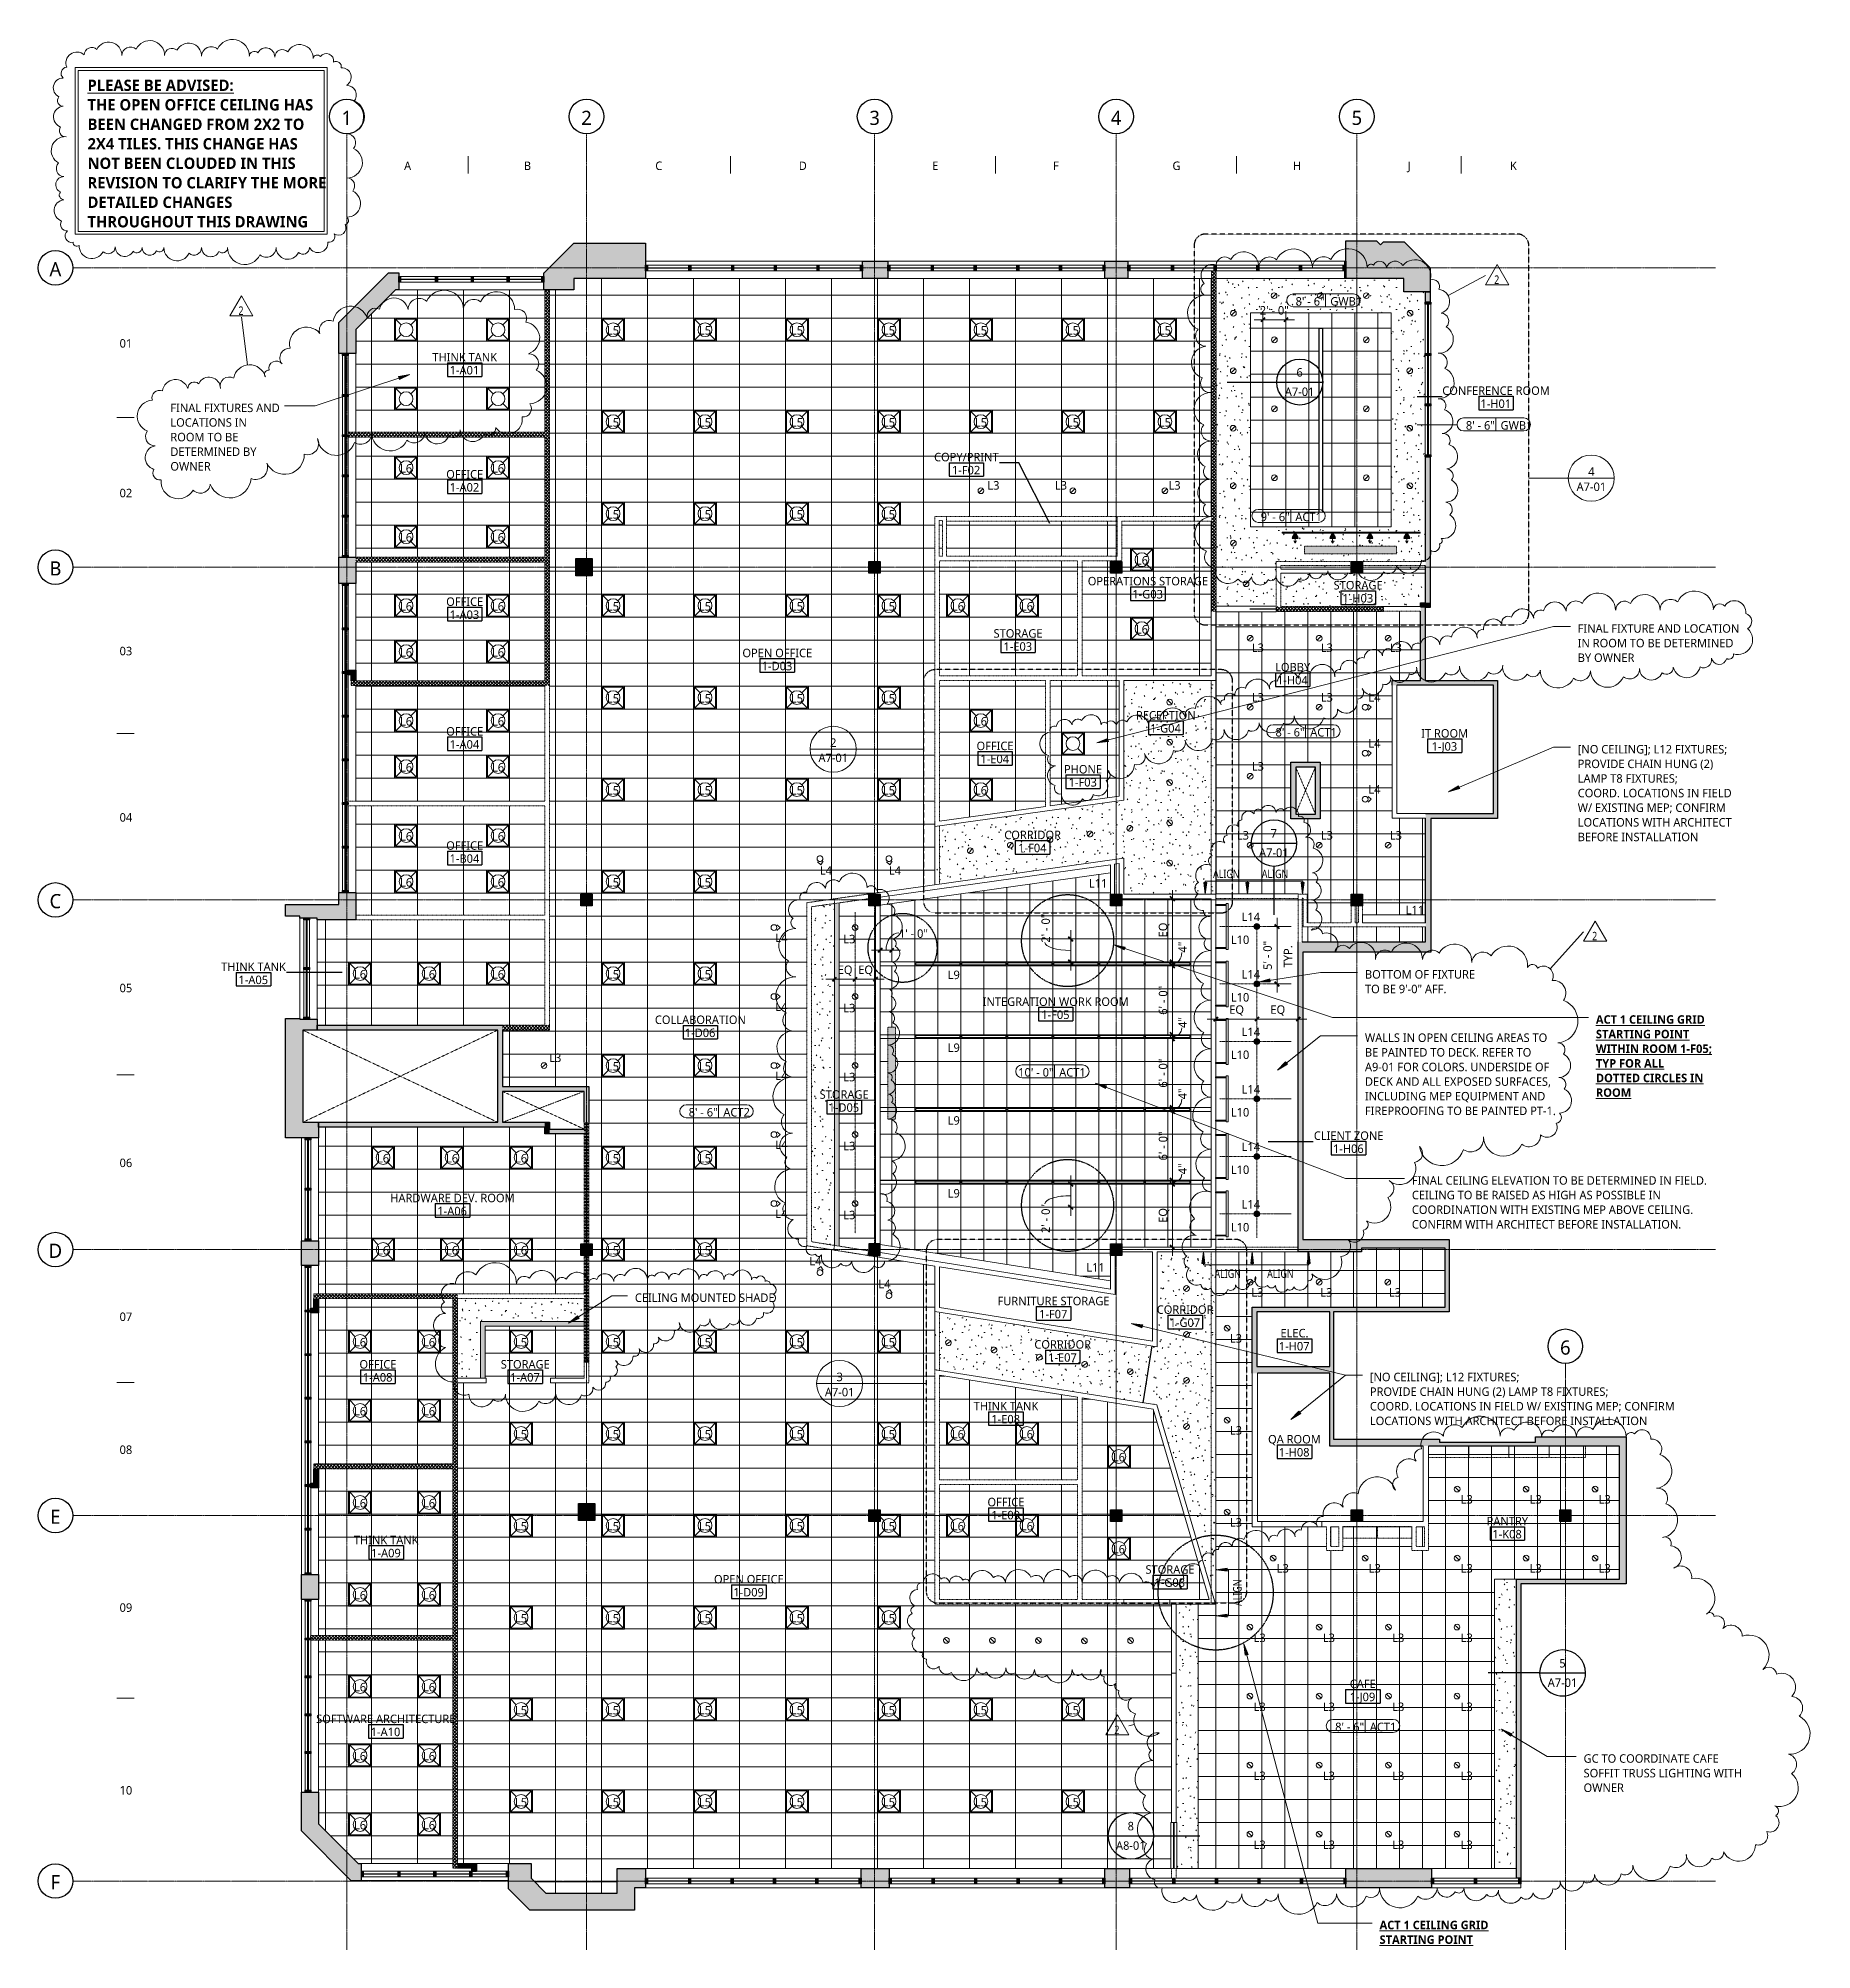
# Model space of a CAD drawing. Header units: inches. Extents: x -265 to 1586, y -1320 to 675.
import ezdxf

# ---------------------------------------------------------------- set-up
doc = ezdxf.new("R2010")
doc.units = ezdxf.units.IN
doc.header["$MEASUREMENT"] = 0
for name, pattern in [('Center 1_8_', [0.3125, 0.125, -0.0625, 0.0625, -0.0625]), ('Dash 1_16_', [0.125, 0.0625, -0.0625]), ('Dash dot', [0.625, 0.25, -0.1875, 0, -0.1875]), ('Grid Line', [0.875, 0.5, -0.125, 0.125, -0.125]), ('Hidden 1_16_', [0.09375, 0.0625, -0.03125]), ('Hidden 1_8_', [0.1875, 0.125, -0.0625]), ('Overhead', [0.15625, 0.09375, -0.0625])]:
    doc.linetypes.add(name, pattern=pattern)
for name, color, linetype, lineweight in [('A-ANNO-DIMS', 211, 'Continuous', 9), ('A-ANNO-DIMS-96', 211, 'Continuous', 9), ('A-ANNO-NOTE', 131, 'Continuous', 15), ('A-ANNO-SYMB', 150, 'Continuous', 9), ('A-AREA-IDEN', 2, 'Continuous', 30), ('A-CLNG', 13, 'Continuous', 9), ('A-CLNG-IDEN', 151, 'Continuous', 15), ('A-CLNG-PATT', 13, 'Continuous', 9), ('A-DETL', 90, 'Continuous', 9), ('A-DETL-GENF', 92, 'Continuous', 15), ('A-DETL-MBND', 5, 'Continuous', 15), ('A-GLAZ-CURT', 52, 'Continuous', 15), ('A-GLAZ-CWMG', 51, 'Continuous', 15), ('A-WALL', 113, 'Continuous', 15), ('A-WALL-PATT', 111, 'Continuous', 15), ('E-LITE-EQPM', 33, 'Continuous', 15), ('E-LITE-EQPM-IDEN', 33, 'Continuous', 15), ('G-ANNO-REVC', 71, 'Continuous', 15), ('G-ANNO-REVC-IDEN', 71, 'Continuous', 15), ('G-ANNO-SYMB', 111, 'Continuous', 9), ('G-ANNO-TEXT', 231, 'Continuous', 9), ('I-WALL', 2, 'Continuous', 15), ('Q-CASE', 31, 'Continuous', 9), ('S-COLS', 52, 'Continuous', 15), ('S-GRID', 1, 'Continuous', 9), ('S-GRID-IDEN', 1, 'Continuous', 30)]:
    doc.layers.add(name, color=color, linetype=linetype, lineweight=lineweight)
doc.styles.add('Trebuchet MS', font='trebuc.ttf', dxfattribs={"width": 0.8, "height": 8.861538})
doc.styles.add('Trebuchet MS_1', font='trebuc.ttf', dxfattribs={"height": 14.769231})
doc.styles.add('Trebuchet MS_2', font='trebuc.ttf', dxfattribs={"height": 8.861538})
doc.styles.add('Trebuchet MS_3', font='trebuc.ttf', dxfattribs={"height": 11.815385})
doc.styles.add('Trebuchet MS_B', font='trebucbd.ttf', dxfattribs={"height": 8.861538})
doc.dimstyles.new('Linear_-_3_32__Trebuchet_MS-1_16__Tolerance', dxfattribs={"dimscale": 12, "dimtxt": 9, "dimasz": 0.375, "dimexe": 0.75, "dimexo": 0.5, "dimgap": 0.25, "dimtad": 1, "dimdec": 3, "dimrnd": 0.125, "dimzin": 3, "dimdsep": 46, "dimlunit": 4, "dimtxsty": 'Trebuchet MS_2', "dimblk1": 'OBLIQUE', "dimblk2": 'OBLIQUE', "dimsah": 1, "dimcen": 0.09, "dimdle": 0.75, "dimadec": 0, "dimazin": 0, "dimtfac": 1, "dimtdec": 4, "dimtix": 1, "dimtmove": 1, "dimatfit": 3, "dimfxl": 1, "dimtvp": 1, "dimfrac": 2, "dimtolj": 1, "dimtzin": 0, "dimarcsym": 2})
doc.dimstyles.new('Linear_-_3_32__Trebuchet_MS-1_16__Tolerance_1', dxfattribs={"dimscale": 12, "dimtxt": 9, "dimasz": 0.375, "dimexe": 0.75, "dimexo": 0.5, "dimgap": 0.25, "dimtad": 1, "dimdec": 3, "dimrnd": 0.125, "dimzin": 3, "dimdsep": 46, "dimlunit": 4, "dimtxsty": 'Trebuchet MS_2', "dimblk1": 'OBLIQUE', "dimblk2": 'OBLIQUE', "dimsah": 1, "dimcen": 0.09, "dimdle": 0.75, "dimadec": 0, "dimazin": 0, "dimtfac": 1, "dimtdec": 4, "dimtix": 1, "dimtmove": 0, "dimatfit": 3, "dimfxl": 1, "dimtvp": 1, "dimfrac": 2, "dimtolj": 1, "dimtzin": 0, "dimarcsym": 2})
pattern_1 = [(45, (0, 0), (-1.6970563, 1.6970563), []), (135, (0, 0), (-1.6970563, -1.6970563), [])]
pattern_2 = [(0, (0, 0), (30.72, 7.68), [1.267, -21.773, 1.267, -21.773, -122.88]), (0, (0, 0), (30.72, 7.68), [-46.08, 1.267, -44.813, 1.267, -21.773, -53.76]), (0, (0, 0), (30.72, 7.68), [-115.2, 1.267, -14.093, 1.267, -37.133]), (120, (11.52, 3.84), (-22.011075, 22.7643), [1.267, -21.773, 1.267, -21.773, -122.88]), (120, (11.52, 3.84), (-22.011075, 22.7643), [-46.08, 1.267, -44.813, 1.267, -21.773, -53.76]), (120, (11.52, 3.84), (-22.011075, 22.7643), [-115.2, 1.267, -14.093, 1.267, -37.133]), (240, (15.36, 19.2), (-8.708925, -30.4443), [1.267, -21.773, 1.267, -21.773, -122.88]), (240, (15.36, 19.2), (-8.708925, -30.4443), [-46.08, 1.267, -44.813, 1.267, -21.773, -53.76]), (240, (15.36, 19.2), (-8.708925, -30.4443), [-115.2, 1.267, -14.093, 1.267, -37.133])]

msp = doc.modelspace()

# ---------------------------------------------------------------- texts
at = {"layer": 'A-ANNO-NOTE', "lineweight": 9, "char_height": 8.86154, "width": 28.512, "attachment_point": 2, "line_spacing_factor": 1.032839, "style": 'Trebuchet MS'}
for insert in [(974.9527, -192.7621), (1025.7851, -192.7621), (976.4313, -610.0058), (1031.4099, -610.0058)]:
    msp.add_mtext('ALIGN', dxfattribs=dict(at, insert=insert))
at = {"layer": 'A-ANNO-NOTE', "lineweight": 9, "insert": (982.0521, -947.4065), "char_height": 8.86154, "width": 28.512, "attachment_point": 2, "rotation": 90, "line_spacing_factor": 1.032839, "style": 'Trebuchet MS'}
msp.add_mtext('ALIGN', dxfattribs=at)
at = {"layer": 'A-ANNO-SYMB', "attachment_point": 2, "line_spacing_factor": 1.032839, "style": 'Trebuchet MS_2'}
for s, insert, char_height, width in [('4', (1355.989, 227.103), 8.8615, 7.668), ('A7-01', (1355.989, 211.2279), 8.86154, 37.044), ('2', (564.7707, -55.7879), 8.8615, 7.668), ('A7-01', (564.7707, -71.663), 8.86154, 37.044), ('3', (571.4446, -717.7738), 8.8615, 7.668), ('A7-01', (571.4446, -733.6489), 8.86154, 37.044)]:
    msp.add_mtext(s, dxfattribs=dict(at, insert=insert, char_height=char_height, width=width))
at = {"layer": 'A-AREA-IDEN', "lineweight": 9, "attachment_point": 2, "line_spacing_factor": 1.032839}
for s, insert, char_height, width, style in [('THINK TANK', (180.0989, 346.468), 8.86154, 82.944, 'Trebuchet MS_B'), ('1-A01', (179.8129, 332.8444), 8.86154, 37.044, 'Trebuchet MS_2'), ('CONFERENCE ROOM', (1256.4812, 311.5591), 8.861538, 134.676, 'Trebuchet MS_B'), ('1-H01', (1256.1952, 297.9356), 8.86154, 37.908, 'Trebuchet MS_2'), ('COPY/PRINT', (703.6595, 242.1862), 8.86154, 82.62, 'Trebuchet MS_B'), ('OFFICE', (180.0989, 224.2812), 8.86154, 48.708, 'Trebuchet MS_B'), ('1-F02', (703.3734, 228.5626), 8.86154, 36.072, 'Trebuchet MS_2'), ('1-A02', (179.8129, 210.6576), 8.86154, 37.044, 'Trebuchet MS_2'), ('OPERATIONS STORAGE', (893.1432, 112.7272), 8.861538, 152.928, 'Trebuchet MS_B'), ('STORAGE', (1112.5282, 108.4809), 8.86154, 62.856, 'Trebuchet MS_B'), ('OFFICE', (180.0989, 91.3237), 8.86154, 48.708, 'Trebuchet MS_B'), ('1-G03', (892.8572, 99.1036), 8.86154, 38.232, 'Trebuchet MS_2'), ('1-H03', (1112.2422, 94.8573), 8.86154, 37.908, 'Trebuchet MS_2'), ('1-A03', (179.8129, 77.7001), 8.86154, 37.044, 'Trebuchet MS_2'), ('STORAGE', (757.6045, 58.1517), 8.86154, 62.856, 'Trebuchet MS_B'), ('1-E03', (757.3184, 44.5281), 8.86154, 36.18, 'Trebuchet MS_2'), ('OPEN OFFICE', (506.3411, 37.7869), 8.861538, 89.964, 'Trebuchet MS_B'), ('1-D03', (506.055, 24.1633), 8.86154, 37.368, 'Trebuchet MS_2'), ('LOBBY', (1044.2033, 22.9612), 8.86154, 44.604, 'Trebuchet MS_B'), ('1-H04', (1043.9173, 9.3377), 8.86154, 37.908, 'Trebuchet MS_2'), ('RECEPTION', (911.8127, -27.2449), 8.86154, 76.032, 'Trebuchet MS_B'), ('OFFICE', (180.0989, -44.0744), 8.86154, 48.708, 'Trebuchet MS_B'), ('1-A04', (179.8129, -57.6979), 8.86154, 37.044, 'Trebuchet MS_2'), ('OFFICE', (733.5845, -59.2001), 8.86154, 48.708, 'Trebuchet MS_B'), ('1-G04', (911.5267, -40.8684), 8.86154, 38.232, 'Trebuchet MS_2'), ('IT ROOM', (1202.8695, -46.1615), 8.86154, 57.78, 'Trebuchet MS_B'), ('1-J03', (1202.5835, -59.7851), 8.86154, 35.316, 'Trebuchet MS_2'), ('1-E04', (733.2984, -72.8237), 8.86154, 36.18, 'Trebuchet MS_2'), ('PHONE', (825.4029, -83.5759), 8.86154, 46.764, 'Trebuchet MS_B'), ('1-F03', (825.1168, -97.1995), 8.86154, 36.072, 'Trebuchet MS_2'), ('CORRIDOR', (772.8255, -152.1169), 8.86154, 69.552, 'Trebuchet MS_B'), ('OFFICE', (180.0989, -163.18), 8.86154, 48.708, 'Trebuchet MS_B'), ('1-B04', (179.8129, -176.8035), 8.86154, 36.612, 'Trebuchet MS_2'), ('1-F04', (772.5395, -165.7404), 8.86154, 36.072, 'Trebuchet MS_2'), ('THINK TANK', (-40.2838, -289.738), 8.86154, 82.944, 'Trebuchet MS_B'), ('1-A05', (-40.5698, -303.3615), 8.86154, 37.044, 'Trebuchet MS_2'), ('INTEGRATION WORK ROOM', (796.8884, -326.1787), 8.861538, 182.088, 'Trebuchet MS_B'), ('COLLABORATION', (426.0653, -345.0565), 8.861538, 114.588, 'Trebuchet MS_B'), ('1-D06', (425.7793, -358.68), 8.86154, 37.368, 'Trebuchet MS_2'), ('1-F05', (796.6024, -339.8022), 8.86154, 36.072, 'Trebuchet MS_2'), ('STORAGE', (576.1053, -423.038), 8.86154, 62.856, 'Trebuchet MS_B'), ('1-D05', (575.8193, -436.6615), 8.86154, 37.368, 'Trebuchet MS_2'), ('CLIENT ZONE', (1102.6281, -465.9837), 8.861538, 89.1, 'Trebuchet MS_B'), ('1-H06', (1102.3421, -479.6073), 8.86154, 37.908, 'Trebuchet MS_2'), ('HARDWARE DEV. ROOM', (167.2804, -531.0489), 8.861538, 157.896, 'Trebuchet MS_B'), ('1-A06', (166.9944, -544.6724), 8.86154, 37.044, 'Trebuchet MS_2'), ('FURNITURE STORAGE', (794.5931, -638.6332), 8.861538, 144.288, 'Trebuchet MS_B'), ('1-F07', (794.307, -652.2568), 8.86154, 36.072, 'Trebuchet MS_2'), ('CORRIDOR', (931.966, -647.5311), 8.86154, 69.552, 'Trebuchet MS_B'), ('1-G07', (931.68, -661.1547), 8.86154, 38.232, 'Trebuchet MS_2'), ('ELEC.', (1046.0854, -672.1031), 8.86154, 39.096, 'Trebuchet MS_B'), ('CORRIDOR', (804.2178, -683.8899), 8.86154, 69.552, 'Trebuchet MS_B'), ('1-E07', (803.9318, -697.5134), 8.86154, 36.18, 'Trebuchet MS_2'), ('1-H07', (1045.7994, -685.7267), 8.86154, 37.908, 'Trebuchet MS_2'), ('OFFICE', (89.5357, -704.6262), 8.86154, 48.708, 'Trebuchet MS_B'), ('1-A08', (89.2497, -718.2498), 8.86154, 37.044, 'Trebuchet MS_2'), ('STORAGE', (243.3031, -704.6262), 8.86154, 62.856, 'Trebuchet MS_B'), ('1-A07', (243.0171, -718.2498), 8.86154, 37.044, 'Trebuchet MS_2'), ('THINK TANK', (744.9875, -748.2759), 8.86154, 82.944, 'Trebuchet MS_B'), ('1-E08', (744.7014, -761.8994), 8.86154, 36.18, 'Trebuchet MS_2'), ('QA ROOM', (1046.0747, -782.8074), 8.86154, 64.26, 'Trebuchet MS_B'), ('1-H08', (1045.7887, -796.431), 8.86154, 37.908, 'Trebuchet MS_2'), ('OFFICE', (744.9875, -848.4164), 8.86154, 48.708, 'Trebuchet MS_B'), ('1-E09', (744.7014, -862.04), 8.86154, 36.18, 'Trebuchet MS_2'), ('PANTRY', (1268.2929, -868.27), 8.86154, 54.216, 'Trebuchet MS_B'), ('THINK TANK', (98.2041, -888.0205), 8.86154, 82.944, 'Trebuchet MS_B'), ('1-K08', (1268.0068, -881.8936), 8.86154, 36.828, 'Trebuchet MS_2'), ('1-A09', (97.9181, -901.644), 8.86154, 37.044, 'Trebuchet MS_2'), ('OPEN OFFICE', (476.6514, -928.8983), 8.861538, 89.964, 'Trebuchet MS_B'), ('STORAGE', (916.1834, -918.7663), 8.86154, 62.856, 'Trebuchet MS_B'), ('1-G08', (915.8973, -932.3899), 8.86154, 38.232, 'Trebuchet MS_2'), ('1-D09', (476.3654, -942.5218), 8.86154, 37.368, 'Trebuchet MS_2'), ('CAFE', (1117.3585, -1038.1203), 8.86154, 34.992, 'Trebuchet MS_B'), ('1-J09', (1117.0725, -1051.7439), 8.86154, 35.316, 'Trebuchet MS_2'), ('SOFTWARE ARCHITECTURE', (97.7315, -1074.6585), 8.861538, 182.088, 'Trebuchet MS_B'), ('1-A10', (97.4454, -1088.2821), 8.86154, 37.044, 'Trebuchet MS_2')]:
    msp.add_mtext(s, dxfattribs=dict(at, insert=insert, char_height=char_height, width=width, style=style))
at = {"layer": 'A-CLNG-IDEN', "lineweight": 9, "char_height": 8.86154, "line_spacing_factor": 1.032839, "style": 'Trebuchet MS_2'}
for s, insert, width, attachment_point in [('8\' - 6"', (1077.5124, 404.6992), 36.72, 3), ('GWB1', (1083.4758, 404.6992), 38.124, 1), ('8\' - 6"', (1255.2391, 275.2739), 36.72, 3), ('GWB1', (1261.2024, 275.2739), 38.124, 1), ('9\' - 6"', (1041.0644, 179.7687), 36.72, 3), ('ACT1', (1047.0278, 179.7687), 33.48, 1), ('8\' - 6"', (1056.5776, -44.9907), 36.72, 3), ('ACT1', (1062.541, -44.9907), 33.48, 1), ('10\' - 0"', (794.6135, -399.9556), 44.388, 3), ('ACT1', (800.5769, -399.9556), 33.48, 1), ('8\' - 6"', (444.0608, -441.5833), 36.72, 3), ('ACT2', (450.0242, -441.5833), 33.48, 1), ('8\' - 6"', (1118.7828, -1083.0433), 36.72, 3), ('ACT1', (1124.7462, -1083.0433), 33.48, 1)]:
    msp.add_mtext(s, dxfattribs=dict(at, insert=insert, width=width, attachment_point=attachment_point))
at = {"layer": 'E-LITE-EQPM-IDEN', "lineweight": 9, "char_height": 8.86154, "attachment_point": 2, "line_spacing_factor": 1.032839, "style": 'Trebuchet MS_2'}
for s, insert, width in [('L5', (334.9, 374.4366), 15.012), ('L5', (430.9, 374.4366), 15.012), ('L5', (526.9, 374.4366), 15.012), ('L5', (622.9, 374.4366), 15.012), ('L5', (718.9, 374.4366), 15.012), ('L5', (814.9, 374.4366), 15.012), ('L5', (910.9, 374.4366), 15.012), ('L5', (334.9, 278.4366), 15.012), ('L5', (430.9, 278.4366), 15.012), ('L5', (526.9, 278.4366), 15.012), ('L5', (622.9, 278.4366), 15.012), ('L5', (718.9, 278.4366), 15.012), ('L5', (814.9, 278.4366), 15.012), ('L5', (910.9, 278.4366), 15.012), ('L6', (118.9, 230.4366), 15.012), ('L6', (214.9, 230.4366), 15.012), ('L3', (731.9, 212.6909), 15.012), ('L3', (802.39, 212.6909), 15.012), ('L3', (920.9, 212.6909), 15.012), ('L5', (334.9, 182.4366), 15.012), ('L5', (430.9, 182.4366), 15.012), ('L5', (526.9, 182.4366), 15.012), ('L5', (622.9, 182.4366), 15.012), ('L6', (118.9, 158.4366), 15.012), ('L6', (214.9, 158.4366), 15.012), ('L6', (886.9, 134.4366), 15.012), ('L6', (118.9, 86.4366), 15.012), ('L6', (214.9, 86.4366), 15.012), ('L5', (334.9, 86.4366), 15.012), ('L5', (430.9, 86.4366), 15.012), ('L5', (526.9, 86.4366), 15.012), ('L5', (622.9, 86.4366), 15.012), ('L6', (694.9, 86.4366), 15.012), ('L6', (766.9, 86.4366), 15.012), ('L6', (886.9, 62.4366), 15.012), ('L3', (1007.9, 43.1866), 15.012), ('L3', (1079.9, 43.1866), 15.012), ('L3', (1151.9, 43.1866), 15.012), ('L6', (118.9, 38.4366), 15.012), ('L6', (214.9, 38.4366), 15.012), ('L5', (334.9, -9.5634), 15.012), ('L5', (430.9, -9.5634), 15.012), ('L5', (526.9, -9.5634), 15.012), ('L5', (622.9, -9.5634), 15.012), ('L3', (1007.9, -8.5634), 15.012), ('L3', (1079.9, -8.5634), 15.012), ('L4', (1129.5887, -8.5634), 15.012), ('L6', (118.9, -33.5634), 15.012), ('L6', (118.9, -33.5634), 15.012), ('L6', (118.9, -33.5634), 15.012), ('L6', (118.9, -33.5634), 15.012), ('L6', (214.9, -33.5634), 15.012), ('L6', (214.9, -33.5634), 15.012), ('L6', (214.9, -33.5634), 15.012), ('L6', (718.9, -33.5634), 15.012), ('L4', (1129.5887, -56.5634), 15.012), ('L6', (118.9, -81.5634), 15.012), ('L6', (214.9, -81.5634), 15.012), ('L3', (1007.9, -80.5634), 15.012), ('L5', (334.9, -105.5634), 15.012), ('L5', (430.9, -105.5634), 15.012), ('L5', (526.9, -105.5634), 15.012), ('L5', (622.9, -105.5634), 15.012), ('L6', (718.9, -105.5634), 15.012), ('L4', (1129.5887, -104.5634), 15.012), ('L6', (118.9, -153.5634), 15.012), ('L6', (214.9, -153.5634), 15.012), ('L3', (992.2908, -152.5634), 15.012), ('L3', (1079.9, -152.5634), 15.012), ('L3', (1151.9, -152.5634), 15.012), ('L4', (557.135, -189.2357), 15.012), ('L4', (629.135, -189.2357), 15.012), ('L6', (118.9, -201.5634), 15.012), ('L6', (214.9, -201.5634), 15.012), ('L5', (334.9, -201.5634), 15.012), ('L5', (430.9, -201.5634), 15.012), ('L11', (841.1613, -202.7089), 22.68), ('L11', (1171.8394, -230.4767), 22.68), ('L4', (510.5887, -259.5634), 15.012), ('L3', (581.5147, -260.8134), 15.012), ('L10', (989.3, -261.5833), 22.68), ('L6', (70.9, -297.5634), 15.012), ('L6', (142.9, -297.5634), 15.012), ('L6', (214.9, -297.5634), 15.012), ('L5', (334.9, -297.5634), 15.012), ('L5', (430.9, -297.5634), 15.012), ('L4', (510.5887, -331.5634), 15.012), ('L3', (581.5147, -332.8134), 15.012), ('L10', (989.3, -321.5833), 22.68), ('L3', (274.6312, -384.7014), 15.012), ('L5', (334.9, -393.5634), 15.012), ('L5', (430.9, -393.5634), 15.012), ('L10', (989.3, -381.5833), 22.68), ('L4', (510.5887, -403.5634), 15.012), ('L3', (581.5147, -404.8134), 15.012), ('L10', (989.3, -441.5833), 22.68), ('L4', (510.5887, -475.5634), 15.012), ('L3', (581.5147, -476.8134), 15.012), ('L6', (94.9, -489.5634), 15.012), ('L6', (166.9, -489.5634), 15.012), ('L6', (238.9, -489.5634), 15.012), ('L5', (334.9, -489.5634), 15.012), ('L5', (430.9, -489.5634), 15.012), ('L10', (989.3, -501.5833), 22.68), ('L4', (510.5887, -547.5634), 15.012), ('L3', (581.5147, -548.8134), 15.012), ('L10', (989.3, -561.5833), 22.68), ('L6', (94.9, -585.5634), 15.012), ('L6', (166.9, -585.5634), 15.012), ('L6', (238.9, -585.5634), 15.012), ('L5', (334.9, -585.5634), 15.012), ('L5', (430.9, -585.5634), 15.012), ('L4', (546.1642, -596.8954), 15.012), ('L11', (838.5592, -603.4384), 22.68), ('L4', (618.1642, -620.8954), 15.012), ('L3', (1007.4, -629.5634), 15.012), ('L3', (1079.4, -629.5634), 15.012), ('L3', (1150.9822, -629.5634), 15.012), ('L3', (985.0887, -677.5634), 15.012), ('L6', (70.9, -681.5634), 15.012), ('L6', (142.9, -681.5634), 15.012), ('L5', (238.9, -681.5634), 15.012), ('L5', (334.9, -681.5634), 15.012), ('L5', (430.9, -681.5634), 15.012), ('L5', (526.9, -681.5634), 15.012), ('L5', (622.9, -681.5634), 15.012), ('L6', (70.9, -753.5634), 15.012), ('L6', (142.9, -753.5634), 15.012), ('L5', (238.9, -777.5634), 15.012), ('L5', (334.9, -777.5634), 15.012), ('L5', (430.9, -777.5634), 15.012), ('L5', (526.9, -777.5634), 15.012), ('L5', (622.9, -777.5634), 15.012), ('L6', (694.9, -777.5634), 15.012), ('L6', (766.9, -777.5634), 15.012), ('L3', (985.0887, -773.5634), 15.012), ('L6', (862.9, -801.5634), 15.012), ('L6', (70.9, -849.5634), 15.012), ('L6', (142.9, -849.5634), 15.012), ('L3', (1225.9, -845.5634), 15.012), ('L3', (1297.9, -845.5634), 15.012), ('L3', (1369.9, -845.5634), 15.012), ('L5', (238.9, -873.5634), 15.012), ('L5', (334.9, -873.5634), 15.012), ('L5', (430.9, -873.5634), 15.012), ('L5', (526.9, -873.5634), 15.012), ('L5', (622.9, -873.5634), 15.012), ('L6', (694.9, -873.5634), 15.012), ('L6', (766.9, -873.5634), 15.012), ('L3', (985.0887, -869.5634), 15.012), ('L6', (862.9, -897.5634), 15.012), ('L3', (1033.9, -917.5634), 15.012), ('L3', (1129.9, -917.5634), 15.012), ('L3', (1225.9, -917.5634), 15.012), ('L3', (1297.9, -917.5634), 15.012), ('L3', (1369.9, -917.5634), 15.012), ('L6', (70.9, -945.5634), 15.012), ('L6', (142.9, -945.5634), 15.012), ('L5', (238.9, -969.5634), 15.012), ('L5', (334.9, -969.5634), 15.012), ('L5', (430.9, -969.5634), 15.012), ('L5', (526.9, -969.5634), 15.012), ('L5', (622.9, -969.5634), 15.012), ('L3', (1009.7778, -990.0822), 15.012), ('L3', (1082.0278, -990.0822), 15.012), ('L3', (1154.4, -990.0822), 15.012), ('L3', (1225.9, -990.0822), 15.012), ('L6', (70.9, -1041.5634), 15.012), ('L6', (142.9, -1041.5634), 15.012), ('L5', (238.9, -1065.5634), 15.012), ('L5', (334.9, -1065.5634), 15.012), ('L5', (430.9, -1065.5634), 15.012), ('L5', (526.9, -1065.5634), 15.012), ('L5', (622.9, -1065.5634), 15.012), ('L5', (718.9, -1065.5634), 15.012), ('L5', (814.9, -1065.5634), 15.012), ('L3', (1009.7778, -1062.0822), 15.012), ('L3', (1082.0278, -1062.0822), 15.012), ('L3', (1154.4, -1062.0822), 15.012), ('L3', (1225.9, -1062.0822), 15.012), ('L6', (70.9, -1113.5634), 15.012), ('L6', (142.9, -1113.5634), 15.012), ('L3', (1009.7778, -1134.0822), 15.012), ('L3', (1082.0278, -1134.0822), 15.012), ('L3', (1154.4, -1134.0822), 15.012), ('L3', (1225.9, -1134.0822), 15.012), ('L5', (238.9, -1161.5634), 15.012), ('L5', (334.9, -1161.5634), 15.012), ('L5', (430.9, -1161.5634), 15.012), ('L5', (526.9, -1161.5634), 15.012), ('L5', (622.9, -1161.5634), 15.012), ('L5', (718.9, -1161.5634), 15.012), ('L5', (814.9, -1161.5634), 15.012), ('L6', (70.9, -1185.5634), 15.012), ('L6', (142.9, -1185.5634), 15.012), ('L3', (1009.7778, -1206.0822), 15.012), ('L3', (1082.0278, -1206.0822), 15.012), ('L3', (1154.4, -1206.0822), 15.012), ('L3', (1225.9, -1206.0822), 15.012)]:
    msp.add_mtext(s, dxfattribs=dict(at, insert=insert, width=width))
at = {"layer": 'G-ANNO-REVC-IDEN', "lineweight": 9, "char_height": 8.8615, "width": 5.508, "attachment_point": 2, "line_spacing_factor": 1.032839, "style": 'Trebuchet MS'}
for insert in [(1257.22, 427.4119), (-53.4311, 395.0207), (1359.4326, -257.7568), (860.7587, -1086.1617)]:
    msp.add_mtext('2', dxfattribs=dict(at, insert=insert))
at = {"layer": 'G-ANNO-SYMB', "attachment_point": 2, "line_spacing_factor": 1.032839, "style": 'Trebuchet MS_2'}
for s, insert, char_height, width in [('6', (1051.4745, 330.647), 8.8615, 7.668), ('A7-01', (1051.4745, 310.3792), 8.86154, 37.044), ('7', (1024.5743, -150.416), 8.8615, 7.668), ('A7-01', (1024.5743, -170.6838), 8.86154, 37.044), ('5', (1325.839, -1016.599), 8.8615, 7.668), ('A7-01', (1325.839, -1036.8668), 8.86154, 37.044), ('8', (875.2743, -1186.6229), 8.8615, 7.668), ('A8-01', (875.2743, -1206.8907), 8.86154, 37.044)]:
    msp.add_mtext(s, dxfattribs=dict(at, insert=insert, char_height=char_height, width=width))
at = {"layer": 'G-ANNO-TEXT', "color": 7, "lineweight": 15, "line_spacing_factor": 1.032839}
for s, insert, char_height, width, attachment_point, style in [('\\fTrebuchet MS|b1|i0|c0|p34|;\\LPLEASE BE ADVISED:\\fTrebuchet MS|b0|i0|c0|p34|;\\l\\P\\fTrebuchet MS|b1|i0|c0|p34|;THE OPEN OFFICE CEILING HAS\\fTrebuchet MS|b0|i0|c0|p34|;\\P\\fTrebuchet MS|b1|i0|c0|p34|;BEEN CHANGED FROM 2X2 TO\\fTrebuchet MS|b0|i0|c0|p34|;\\P\\fTrebuchet MS|b1|i0|c0|p34|;2X4 TILES. THIS CHANGE HAS\\fTrebuchet MS|b0|i0|c0|p34|;\\P\\fTrebuchet MS|b1|i0|c0|p34|;NOT BEEN CLOUDED IN THIS\\fTrebuchet MS|b0|i0|c0|p34|;\\P\\fTrebuchet MS|b1|i0|c0|p34|;REVISION TO CLARIFY THE MORE\\fTrebuchet MS|b0|i0|c0|p34|;\\P\\fTrebuchet MS|b1|i0|c0|p34|;DETAILED CHANGES\\fTrebuchet MS|b0|i0|c0|p34|;\\P\\fTrebuchet MS|b1|i0|c0|p34|;THROUGHOUT THIS DRAWING', (-213.5491, 631.6912), 11.815385, 294.768, 1, 'Trebuchet MS_3'), ('A', (120.506, 546.2119), 8.8615, 8.64, 2, 'Trebuchet MS_2'), ('B', (245.5985, 546.2119), 8.8615, 8.208, 2, 'Trebuchet MS_2'), ('C', (382.6211, 546.2119), 8.8615, 8.748, 2, 'Trebuchet MS_2'), ('D', (532.9586, 546.2119), 8.8615, 8.964, 2, 'Trebuchet MS_2'), ('E', (671.1273, 546.2119), 8.8615, 7.776, 2, 'Trebuchet MS_2'), ('F', (797.1273, 546.2119), 8.8615, 7.668, 2, 'Trebuchet MS_2'), ('G', (922.9573, 546.2119), 8.8615, 9.828, 2, 'Trebuchet MS_2'), ('H', (1048.6173, 546.2119), 8.8615, 9.504, 2, 'Trebuchet MS_2'), ('J', (1165.8373, 546.2119), 8.8615, 6.912, 2, 'Trebuchet MS_2'), ('K', (1274.6173, 546.2119), 8.8615, 8.424, 2, 'Trebuchet MS_2'), ('01', (-173.4997, 360.8763), 8.86154, 15.336, 2, 'Trebuchet MS_2'), ('FINAL FIXTURES AND\\PLOCATIONS IN\\PROOM TO BE\\PDETERMINED BY\\POWNER', (-127.1116, 293.5918), 8.861538, 133.92, 1, 'Trebuchet MS_2'), ('02', (-173.4997, 204.679), 8.86154, 15.336, 2, 'Trebuchet MS_2'), ('FINAL FIXTURE AND LOCATION\\PIN ROOM TO BE DETERMINED\\PBY OWNER', (1341.7174, 63.3196), 8.861538, 197.532, 1, 'Trebuchet MS_2'), ('03', (-173.4997, 39.7669), 8.86154, 15.336, 2, 'Trebuchet MS_2'), ('[NO CEILING]; L12 FIXTURES;\\PPROVIDE CHAIN HUNG (2)\\PLAMP T8 FIXTURES;\\PCOORD. LOCATIONS IN FIELD\\PW/ EXISTING MEP; CONFIRM\\PLOCATIONS WITH ARCHITECT\\PBEFORE INSTALLATION', (1341.7174, -62.6935), 8.861538, 189.432, 1, 'Trebuchet MS_2'), ('04', (-173.4997, -133.8598), 8.86154, 15.336, 2, 'Trebuchet MS_2'), ('L14', (990.9422, -237.6585), 8.86154, 22.68, 1, 'Trebuchet MS_2'), ('L9', (684.1721, -298.1599), 8.86154, 15.012, 1, 'Trebuchet MS_2'), ('L14', (990.9422, -297.6585), 8.86154, 22.68, 1, 'Trebuchet MS_2'), ('BOTTOM OF FIXTURE\\PTO BE 9\'-0" AFF.', (1119.6512, -297.6585), 8.861538, 135.54, 1, 'Trebuchet MS_2'), ('05', (-173.4997, -311.9099), 8.86154, 15.336, 2, 'Trebuchet MS_2'), ('L14', (990.9422, -357.6585), 8.86154, 22.68, 1, 'Trebuchet MS_2'), ('\\fTrebuchet MS|b1|i0|c0|p34|;\\LACT 1 CEILING GRID\\fTrebuchet MS|b0|i0|c0|p34|;\\l\\P\\fTrebuchet MS|b1|i0|c0|p34|;\\LSTARTING POINT\\fTrebuchet MS|b0|i0|c0|p34|;\\l\\P\\fTrebuchet MS|b1|i0|c0|p34|;\\LWITHIN ROOM 1-F05;\\fTrebuchet MS|b0|i0|c0|p34|;\\l\\P\\fTrebuchet MS|b1|i0|c0|p34|;\\LTYP FOR ALL\\fTrebuchet MS|b0|i0|c0|p34|;\\l\\P\\fTrebuchet MS|b1|i0|c0|p34|;\\LDOTTED CIRCLES IN\\fTrebuchet MS|b0|i0|c0|p34|;\\l\\P\\fTrebuchet MS|b1|i0|c0|p34|;\\LROOM', (1360.6898, -344.7466), 8.861538, 143.748, 1, 'Trebuchet MS_2'), ('L9', (684.1721, -374.1599), 8.86154, 15.012, 1, 'Trebuchet MS_2'), ('WALLS IN OPEN CEILING AREAS TO\\PBE PAINTED TO DECK. REFER TO\\PA9-01 FOR COLORS. UNDERSIDE OF\\PDECK AND ALL EXPOSED SURFACES,\\PINCLUDING MEP EQUIPMENT AND\\PFIREPROOFING TO BE PAINTED PT-1.', (1119.6512, -363.7758), 8.861538, 237.492, 1, 'Trebuchet MS_2'), ('L14', (990.9422, -417.6585), 8.86154, 22.68, 1, 'Trebuchet MS_2'), ('L9', (684.1721, -450.1599), 8.86154, 15.012, 1, 'Trebuchet MS_2'), ('L14', (990.9422, -477.6585), 8.86154, 22.68, 1, 'Trebuchet MS_2'), ('06', (-173.4997, -494.3833), 8.86154, 15.336, 2, 'Trebuchet MS_2'), ('FINAL CEILING ELEVATION TO BE DETERMINED IN FIELD.\\PCEILING TO BE RAISED AS HIGH AS POSSIBLE IN\\PCOORDINATION WITH EXISTING MEP ABOVE CEILING.\\PCONFIRM WITH ARCHITECT BEFORE INSTALLATION.', (1168.6257, -512.7433), 8.861538, 361.8, 1, 'Trebuchet MS_2'), ('L9', (684.1721, -526.1599), 8.86154, 15.012, 1, 'Trebuchet MS_2'), ('L14', (990.9422, -537.6585), 8.86154, 22.68, 1, 'Trebuchet MS_2'), ('CEILING MOUNTED SHADE', (357.6811, -635.1272), 8.861538, 166.104, 1, 'Trebuchet MS_2'), ('07', (-173.4997, -655.0033), 8.86154, 15.336, 2, 'Trebuchet MS_2'), ('[NO CEILING]; L12 FIXTURES;\\PPROVIDE CHAIN HUNG (2) LAMP T8 FIXTURES;\\PCOORD. LOCATIONS IN FIELD W/ EXISTING MEP; CONFIRM\\PLOCATIONS WITH ARCHITECT BEFORE INSTALLATION', (1124.795, -717.8744), 8.861538, 373.68, 1, 'Trebuchet MS_2'), ('08', (-173.4997, -793.7699), 8.86154, 15.336, 2, 'Trebuchet MS_2'), ('09', (-173.4997, -958.5082), 8.86154, 15.336, 2, 'Trebuchet MS_2'), ('GC TO COORDINATE CAFE\\PSOFFIT TRUSS LIGHTING WITH\\POWNER', (1347.823, -1116.0367), 8.861538, 195.372, 1, 'Trebuchet MS_2'), ('10', (-173.4997, -1149.2182), 8.86154, 15.336, 2, 'Trebuchet MS_2'), ('\\fTrebuchet MS|b1|i0|c0|p34|;\\LACT 1 CEILING GRID\\fTrebuchet MS|b0|i0|c0|p34|;\\l\\P\\fTrebuchet MS|b1|i0|c0|p34|;\\LSTARTING POINT', (1134.9114, -1289.8071), 8.861538, 134.244, 1, 'Trebuchet MS_2')]:
    msp.add_mtext(s, dxfattribs=dict(at, insert=insert, char_height=char_height, width=width, attachment_point=attachment_point, style=style))
at = {"layer": 'S-GRID-IDEN', "lineweight": 9, "char_height": 14.7692, "attachment_point": 2, "line_spacing_factor": 1.032839, "style": 'Trebuchet MS_1'}
for s, insert, width in [('1', (57.0554, 599.21), 12.78), ('2', (307.2404, 599.21), 12.78), ('3', (607.9154, 599.21), 12.78), ('4', (859.9154, 599.21), 12.78), ('5', (1111.2354, 599.21), 12.78), ('A', (-247.1011, 441.3564), 14.4), ('B', (-247.1011, 128.9617), 13.68), ('C', (-247.1011, -218.2918), 14.58), ('D', (-247.1011, -583.2386), 14.94), ('6', (1328.7954, -684.2295), 12.78), ('E', (-247.1011, -860.7718), 12.96), ('F', (-247.1011, -1242.1918), 12.78)]:
    msp.add_mtext(s, dxfattribs=dict(at, insert=insert, width=width))

# ---------------------------------------------------------------- blocks, each defined once
blk = doc.blocks.new('System Panel - Glass Panel-871708-LEVEL 1')
at = {"layer": 'A-GLAZ-CURT'}
blk.add_hatch(color=8, dxfattribs=at).paths.add_polyline_path([(21.7165, -0.1875), (21.7165, 0.1875), (-21.7165, 0.1875), (-21.7165, -0.1875)], flags=0)
at = {"layer": 'A-GLAZ-CURT', "color": 55, "lineweight": 25}
for p, q in [((-21.7165, -0.1875), (-21.7165, 0.1875)), ((-21.7165, 0.1875), (21.7165, 0.1875)), ((21.7165, 0.1875), (21.7165, -0.1875)), ((21.7165, -0.1875), (-21.7165, -0.1875))]:
    blk.add_line(p, q, dxfattribs=at)
blk = doc.blocks.new('Rectangular Mullion - Rectangular Mullion 1-757137-LEVEL 1')
at = {"layer": 'A-GLAZ-CWMG'}
blk.add_hatch(color=8, dxfattribs=at).paths.add_polyline_path([(-2, 3), (0, 3), (0, -3), (-2, -3), (-2, 0.1875)], flags=0)
at = {"layer": 'A-GLAZ-CWMG', "color": 55, "lineweight": 25}
for p, q in [((0, 3), (-2, 3)), ((-2, 3), (-2, -3)), ((0, -3), (0, 3)), ((-2, -3), (0, -3))]:
    blk.add_line(p, q, dxfattribs=at)
blk = doc.blocks.new('Rectangular Mullion - Rectangular Mullion 1-757141-LEVEL 1')
at = {"layer": 'A-GLAZ-CWMG'}
blk.add_hatch(color=8, dxfattribs=at).paths.add_polyline_path([(-2, 3), (-2, -3), (0, -3), (0, 3)], flags=0)
at = {"layer": 'A-GLAZ-CWMG', "color": 55, "lineweight": 25}
for p, q in [((-2, 3), (0, 3)), ((-2, -3), (-2, 3)), ((0, 3), (0, -3)), ((0, -3), (-2, -3))]:
    blk.add_line(p, q, dxfattribs=at)
blk = doc.blocks.new('Rectangular Mullion - Rectangular Mullion 1-819871-LEVEL 1')
at = {"layer": 'A-GLAZ-CWMG', "color": 8}
for p, q in [((370.7, 438.2), (414.2, 438.2)), ((370.7, 432.2), (414.2, 432.2))]:
    blk.add_line(p, q, dxfattribs=at)
blk = doc.blocks.new('System Panel - Glass Panel-871710-LEVEL 1')
at = {"layer": 'A-GLAZ-CURT'}
blk.add_hatch(color=8, dxfattribs=at).paths.add_polyline_path([(21.3, -0.2), (21.3, 0.2), (-21.3, 0.2), (-21.3, -0.2), (5.4, -0.2)], flags=0)
at = {"layer": 'A-GLAZ-CURT', "color": 55, "lineweight": 25}
for p, q in [((-21.3, -0.2), (-21.3, 0.2)), ((-21.3, 0.2), (21.3, 0.2)), ((21.3, 0.2), (21.3, -0.2)), ((21.3, -0.2), (-21.3, -0.2))]:
    blk.add_line(p, q, dxfattribs=at)
blk = doc.blocks.new('Rectangular Mullion - Rectangular Mullion 1-819876-LEVEL 1')
at = {"layer": 'A-GLAZ-CWMG', "color": 8}
for p, q in [((416.2, 438.2), (458.7, 438.2)), ((416.2, 432.2), (458.7, 432.2))]:
    blk.add_line(p, q, dxfattribs=at)
blk = doc.blocks.new('Rectangular Mullion - Rectangular Mullion 1-757497-LEVEL 1')
at = {"layer": 'A-GLAZ-CWMG'}
blk.add_hatch(color=8, dxfattribs=at).paths.add_polyline_path([(1, 3), (1, -3), (-1, -3), (-1, 3)], flags=0)
at = {"layer": 'A-GLAZ-CWMG', "color": 55, "lineweight": 25}
for p, q in [((1, 3), (-1, 3)), ((-1, 3), (-1, -3)), ((1, -3), (1, 3)), ((-1, -3), (1, -3))]:
    blk.add_line(p, q, dxfattribs=at)
blk = doc.blocks.new('Rectangular Mullion - Rectangular Mullion 1-V1-LEVEL 1')
at = {"layer": 'A-GLAZ-CWMG', "color": 8}
for p, q in [((919.7, 438.2), (962.2, 438.2)), ((919.7, 432.2), (959.4, 432.2))]:
    blk.add_line(p, q, dxfattribs=at)
blk = doc.blocks.new('Rectangular Mullion - Rectangular Mullion 1-V2-LEVEL 1')
at = {"layer": 'A-GLAZ-CWMG', "color": 8}
for p, q in [((964.2, 438.2), (1006.8, 438.2)), ((964.4, 432.2), (1006.8, 432.2))]:
    blk.add_line(p, q, dxfattribs=at)
blk = doc.blocks.new('Corner 1 - Corner 1-759748-LEVEL 1')
at = {"layer": 'A-WALL'}
blk.add_hatch(color=8, dxfattribs=at).paths.add_polyline_path([(1177, 410.2), (1187.9, 410.2), (1187.9, 435.2), (1160.6, 462.5), (1139.1, 462.5), (1136, 459.3), (1131.7, 463.5), (1099.6, 463.5), (1099.6, 424.2), (1160.4, 424.2), (1160.4, 410.2), (1169.3, 410.2)], flags=0)
at = {"layer": 'A-WALL', "color": 55, "lineweight": 25}
for p, q in [((1099.6, 424.2), (1099.6, 463.5)), ((1099.6, 463.5), (1131.7, 463.5)), ((1131.7, 463.5), (1136, 459.3)), ((1136, 459.3), (1139.1, 462.5)), ((1139.1, 462.5), (1160.6, 462.5)), ((1160.6, 462.5), (1187.9, 435.2)), ((1160.4, 424.2), (1099.6, 424.2)), ((1160.4, 410.2), (1160.4, 424.2)), ((1187.9, 435.2), (1187.9, 410.2)), ((1187.9, 410.2), (1160.4, 410.2))]:
    blk.add_line(p, q, dxfattribs=at)
blk = doc.blocks.new('Corner 2 - Corner 2-760635-LEVEL 1')
at = {"layer": 'A-WALL'}
blk.add_hatch(color=8, dxfattribs=at).paths.add_polyline_path([(294.1, 412.2), (294.1, 424.2), (368.7, 424.2), (368.7, 461.2), (294.1, 461.2), (262.9, 430), (262.9, 430.2), (262.6, 430.2), (262.6, 412.2), (269.9, 412.2)], flags=0)
at = {"layer": 'A-WALL', "color": 55, "lineweight": 25}
for p, q in [((262.9, 430), (294.1, 461.2)), ((294.1, 461.2), (368.7, 461.2)), ((368.7, 461.2), (368.7, 424.2)), ((262.6, 412.2), (262.6, 430.2)), ((262.6, 430.2), (262.9, 430.2)), ((262.9, 430.2), (262.9, 430)), ((368.7, 424.2), (294.1, 424.2)), ((294.1, 424.2), (294.1, 412.2)), ((294.1, 412.2), (262.6, 412.2))]:
    blk.add_line(p, q, dxfattribs=at)
blk = doc.blocks.new('System Panel - Glass Panel-871713-LEVEL 1')
at = {"layer": 'A-GLAZ-CURT'}
blk.add_hatch(color=8, dxfattribs=at).paths.add_polyline_path([(18.16875, -0.1875), (18.16875, 0.1875), (-18.16875, 0.1875), (-18.16875, -0.1875), (-0.52875, -0.1875)], flags=0)
at = {"layer": 'A-GLAZ-CURT', "color": 55, "lineweight": 25}
for p, q in [((-18.16875, -0.1875), (-18.16875, 0.1875)), ((-18.16875, 0.1875), (18.16875, 0.1875)), ((18.16875, 0.1875), (18.16875, -0.1875)), ((18.16875, -0.1875), (-18.16875, -0.1875))]:
    blk.add_line(p, q, dxfattribs=at)
blk = doc.blocks.new('System Panel - Glass Panel-871714-LEVEL 1')
at = {"layer": 'A-GLAZ-CURT'}
blk.add_hatch(color=8, dxfattribs=at).paths.add_polyline_path([(17.73125, -0.1875), (17.73125, 0.1875), (-17.73125, 0.1875), (-17.73125, -0.1875)], flags=0)
at = {"layer": 'A-GLAZ-CURT', "color": 55, "lineweight": 25}
for p, q in [((-17.73125, -0.1875), (-17.73125, 0.1875)), ((-17.73125, 0.1875), (17.73125, 0.1875)), ((17.73125, 0.1875), (17.73125, -0.1875)), ((17.73125, -0.1875), (-17.73125, -0.1875))]:
    blk.add_line(p, q, dxfattribs=at)
blk = doc.blocks.new('System Panel - Glass Panel-890555-LEVEL 1')
at = {"layer": 'A-GLAZ-CURT'}
blk.add_hatch(color=8, dxfattribs=at).paths.add_polyline_path([(-16.69125, -0.1875), (17.06875, -0.1875), (17.06875, 0.1875), (-17.06875, 0.1875), (-17.06875, -0.1875)], flags=0)
at = {"layer": 'A-GLAZ-CURT', "color": 55, "lineweight": 25}
for p, q in [((-17.06875, -0.1875), (-17.06875, 0.1875)), ((-17.06875, 0.1875), (17.06875, 0.1875)), ((17.06875, 0.1875), (17.06875, -0.1875)), ((17.06875, -0.1875), (-17.06875, -0.1875))]:
    blk.add_line(p, q, dxfattribs=at)
blk = doc.blocks.new('Rectangular Mullion - Rectangular Mullion 1-819885-LEVEL 1')
at = {"layer": 'A-GLAZ-CWMG', "color": 8}
for p, q in [((113.2, 426.2), (149.6, 426.2)), ((113.2, 420.2), (149.6, 420.2))]:
    blk.add_line(p, q, dxfattribs=at)
blk = doc.blocks.new('Rectangular Mullion - Rectangular Mullion 1-819886-LEVEL 1')
at = {"layer": 'A-GLAZ-CWMG', "color": 8}
for p, q in [((151.6, 426.2), (187, 426.2)), ((151.6, 420.2), (187, 420.2))]:
    blk.add_line(p, q, dxfattribs=at)
blk = doc.blocks.new('Rectangular Mullion - Rectangular Mullion 1-890553-LEVEL 1')
at = {"layer": 'A-GLAZ-CWMG', "color": 8}
for p, q in [((226.5, 426.2), (260.6, 426.2)), ((226.5, 420.2), (260.6, 420.2))]:
    blk.add_line(p, q, dxfattribs=at)
blk = doc.blocks.new('Corner3 - Corner3-762065-LEVEL 1')
at = {"layer": 'A-WALL'}
blk.add_hatch(color=8, dxfattribs=at).paths.add_polyline_path([(48.6, 345.9), (66.6, 345.9), (66.6, 370.9), (108, 412.2), (111.2, 412.2), (111.2, 430.2), (100.5, 430.2), (48.6, 378.4), (48.6, 352.9)], flags=0)
at = {"layer": 'A-WALL', "color": 55, "lineweight": 25}
for p, q in [((48.6, 378.4), (100.5, 430.2)), ((100.5, 430.2), (111.2, 430.2)), ((111.2, 430.2), (111.2, 412.2)), ((108, 412.2), (66.6, 370.9)), ((111.2, 412.2), (108, 412.2)), ((48.6, 345.9), (48.6, 378.4)), ((66.6, 370.9), (66.6, 345.9)), ((66.6, 345.9), (48.6, 345.9))]:
    blk.add_line(p, q, dxfattribs=at)
blk = doc.blocks.new('System Panel - Glass Panel-871717-LEVEL 1')
at = {"layer": 'A-GLAZ-CURT'}
blk.add_hatch(color=8, dxfattribs=at).paths.add_polyline_path([(20.4, -0.2), (20.4, 0.2), (-20.4, 0.2), (-20.4, -0.2), (12.8, -0.2)], flags=0)
at = {"layer": 'A-GLAZ-CURT', "color": 55, "lineweight": 25}
for p, q in [((-20.4, -0.2), (-20.4, 0.2)), ((-20.4, 0.2), (20.4, 0.2)), ((20.4, 0.2), (20.4, -0.2)), ((20.4, -0.2), (-20.4, -0.2))]:
    blk.add_line(p, q, dxfattribs=at)
blk = doc.blocks.new('System Panel - Glass Panel-871718-LEVEL 1')
at = {"layer": 'A-GLAZ-CURT'}
blk.add_hatch(color=8, dxfattribs=at).paths.add_polyline_path([(20, -0.2), (20, 0.2), (-20, 0.2), (-20, -0.2), (-5.6, -0.2)], flags=0)
at = {"layer": 'A-GLAZ-CURT', "color": 55, "lineweight": 25}
for p, q in [((-20, -0.2), (-20, 0.2)), ((-20, 0.2), (20, 0.2)), ((20, 0.2), (20, -0.2)), ((20, -0.2), (-20, -0.2))]:
    blk.add_line(p, q, dxfattribs=at)
blk = doc.blocks.new('System Panel - Glass Panel-891849-LEVEL 1')
at = {"layer": 'A-GLAZ-CURT'}
blk.add_hatch(color=8, dxfattribs=at).paths.add_polyline_path([(20, -0.2), (20, 0.2), (-20, 0.2), (-20, -0.2), (12.5, -0.2)], flags=0)
at = {"layer": 'A-GLAZ-CURT', "color": 55, "lineweight": 25}
for p, q in [((-20, -0.2), (-20, 0.2)), ((-20, 0.2), (20, 0.2)), ((20, 0.2), (20, -0.2)), ((20, -0.2), (-20, -0.2))]:
    blk.add_line(p, q, dxfattribs=at)
blk = doc.blocks.new('Rectangular Mullion - Rectangular Mullion 1-819895-LEVEL 1')
at = {"layer": 'A-GLAZ-CWMG', "color": 8}
for p, q in [((52.6, 343.9), (52.6, 303.1)), ((58.6, 343.9), (58.6, 303.1))]:
    blk.add_line(p, q, dxfattribs=at)
blk = doc.blocks.new('Rectangular Mullion - Rectangular Mullion 1-819896-LEVEL 1')
at = {"layer": 'A-GLAZ-CWMG', "color": 8}
for p, q in [((52.6, 301.1), (52.6, 261.1)), ((58.6, 301.1), (58.6, 263.7))]:
    blk.add_line(p, q, dxfattribs=at)
blk = doc.blocks.new('Rectangular Mullion - Rectangular Mullion 1-V3-LEVEL 1')
at = {"layer": 'A-GLAZ-CWMG', "color": 8}
for p, q in [((52.6, 259.1), (52.6, 219.1)), ((58.6, 258.7), (58.6, 219.1))]:
    blk.add_line(p, q, dxfattribs=at)
blk = doc.blocks.new('Rectangular Mullion - Rectangular Mullion 1-V4-LEVEL 1')
at = {"layer": 'A-GLAZ-CWMG', "color": 8}
for p, q in [((52.6, 217.1), (52.6, 177.2)), ((58.6, 217.1), (58.6, 177.2))]:
    blk.add_line(p, q, dxfattribs=at)
blk = doc.blocks.new('Rectangular Mullion - Rectangular Mullion 1-891847-LEVEL 1')
at = {"layer": 'A-GLAZ-CWMG', "color": 8}
for p, q in [((52.6, 175.2), (52.6, 135.2)), ((58.6, 175.2), (58.6, 135.2))]:
    blk.add_line(p, q, dxfattribs=at)
blk = doc.blocks.new('System Panel - Glass Panel-871721-LEVEL 1')
at = {"layer": 'A-GLAZ-CURT'}
blk.add_hatch(color=8, dxfattribs=at).paths.add_polyline_path([(22.2, 0.2), (-22.2, 0.2), (-22.2, -0.2), (22.2, -0.2)], flags=0)
at = {"layer": 'A-GLAZ-CURT', "color": 55, "lineweight": 25}
for p, q in [((-22.2, -0.2), (-22.2, 0.2)), ((-22.2, 0.2), (22.2, 0.2)), ((22.2, 0.2), (22.2, -0.2)), ((22.2, -0.2), (-22.2, -0.2))]:
    blk.add_line(p, q, dxfattribs=at)
blk = doc.blocks.new('System Panel - Glass Panel-871722-LEVEL 1')
at = {"layer": 'A-GLAZ-CURT'}
blk.add_hatch(color=8, dxfattribs=at).paths.add_polyline_path([(21.8, 0.2), (-21.8, 0.2), (-21.8, -0.2), (21.8, -0.2)], flags=0)
at = {"layer": 'A-GLAZ-CURT', "color": 55, "lineweight": 25}
for p, q in [((-21.8, -0.2), (-21.8, 0.2)), ((-21.8, 0.2), (21.8, 0.2)), ((21.8, 0.2), (21.8, -0.2)), ((21.8, -0.2), (-21.8, -0.2))]:
    blk.add_line(p, q, dxfattribs=at)
blk = doc.blocks.new('Rectangular Mullion - Rectangular Mullion 1-819905-LEVEL 1')
at = {"layer": 'A-GLAZ-CWMG', "color": 8}
for p, q in [((52.6, 103.8), (52.6, 59.4)), ((58.6, 103.8), (58.6, 59.4))]:
    blk.add_line(p, q, dxfattribs=at)
blk = doc.blocks.new('Rectangular Mullion - Rectangular Mullion 1-819906-LEVEL 1')
at = {"layer": 'A-GLAZ-CWMG', "color": 8}
for p, q in [((52.6, 57.4), (52.6, 13.9)), ((58.6, 57.4), (58.6, 15.5))]:
    blk.add_line(p, q, dxfattribs=at)
blk = doc.blocks.new('Rectangular Mullion - Rectangular Mullion 1-V5-LEVEL 1')
at = {"layer": 'A-GLAZ-CWMG', "color": 8}
for p, q in [((52.6, 11.9), (52.6, -31.7)), ((58.6, 10.5), (58.6, -31.7))]:
    blk.add_line(p, q, dxfattribs=at)
blk = doc.blocks.new('Rectangular Mullion - Rectangular Mullion 1-V6-LEVEL 1')
at = {"layer": 'A-GLAZ-CWMG', "color": 8}
for p, q in [((52.6, -33.7), (52.6, -77.2)), ((58.6, -33.7), (58.6, -77.2))]:
    blk.add_line(p, q, dxfattribs=at)
blk = doc.blocks.new('Rectangular Mullion - Rectangular Mullion 1-V7-LEVEL 1')
at = {"layer": 'A-GLAZ-CWMG', "color": 8}
for p, q in [((52.6, -79.2), (52.6, -122.7)), ((58.6, -79.2), (58.6, -121.3))]:
    blk.add_line(p, q, dxfattribs=at)
blk = doc.blocks.new('Rectangular Mullion - Rectangular Mullion 1-V8-LEVEL 1')
at = {"layer": 'A-GLAZ-CWMG', "color": 8}
for p, q in [((52.6, -124.7), (52.6, -168.3)), ((58.6, -126.2), (58.6, -168.3))]:
    blk.add_line(p, q, dxfattribs=at)
blk = doc.blocks.new('Corner 5 - Corner 5-766035-LEVEL 1')
at = {"layer": 'A-WALL'}
blk.add_hatch(color=8, dxfattribs=at).paths.add_polyline_path([(48.6, -245.2), (66.6, -245.2), (66.6, -216.7), (48.6, -216.7), (48.6, -229.3), (-6.9, -229.3), (-6.9, -241.3), (8.1, -241.3), (8.1, -243.3), (26.1, -243.3), (26.1, -245.2), (30.6, -245.2)], flags=0)
at = {"layer": 'A-WALL', "color": 55, "lineweight": 25}
for p, q in [((48.6, -229.3), (48.6, -216.7)), ((48.6, -216.7), (66.6, -216.7)), ((66.6, -216.7), (66.6, -245.2)), ((-6.9, -229.3), (48.6, -229.3)), ((-6.9, -241.3), (-6.9, -229.3)), ((8.1, -241.3), (-6.9, -241.3)), ((8.1, -243.3), (8.1, -241.3)), ((26.1, -243.3), (8.1, -243.3)), ((26.1, -245.2), (26.1, -243.3)), ((66.6, -245.2), (26.1, -245.2))]:
    blk.add_line(p, q, dxfattribs=at)
blk = doc.blocks.new('System Panel - Glass Panel-871724-LEVEL 1')
at = {"layer": 'A-GLAZ-CURT'}
blk.add_hatch(color=8, dxfattribs=at).paths.add_polyline_path([(-24.85, -0.1875), (24.85, -0.1875), (24.85, 0.1875), (-24.85, 0.1875)], flags=0)
at = {"layer": 'A-GLAZ-CURT', "color": 55, "lineweight": 25}
for p, q in [((-24.85, -0.1875), (-24.85, 0.1875)), ((-24.85, 0.1875), (24.85, 0.1875)), ((24.85, 0.1875), (24.85, -0.1875)), ((24.85, -0.1875), (-24.85, -0.1875))]:
    blk.add_line(p, q, dxfattribs=at)
blk = doc.blocks.new('Rectangular Mullion - Rectangular Mullion 1-819911-LEVEL 1')
at = {"layer": 'A-GLAZ-CWMG', "color": 8}
for p, q in [((12.1, -346.7), (12.1, -297)), ((18.1, -346.7), (18.1, -297))]:
    blk.add_line(p, q, dxfattribs=at)
blk = doc.blocks.new('Conner 7 - Conner 7-767595-LEVEL 1')
at = {"layer": 'A-WALL'}
blk.add_hatch(color=8, dxfattribs=at).paths.add_polyline_path([(11.1, -472.6), (27.6, -472.6), (27.6, -456.5), (11.1, -456.5), (11.1, -360.2), (26.1, -360.2), (26.1, -348.7), (8.1, -348.7), (8.1, -348.2), (-6.9, -348.2), (-6.9, -472.6), (9.6, -472.6)], flags=0)
at = {"layer": 'A-WALL', "color": 55, "lineweight": 25}
for p, q in [((-6.9, -472.6), (-6.9, -348.2)), ((-6.9, -348.2), (8.1, -348.2)), ((8.1, -348.2), (8.1, -348.7)), ((8.1, -348.7), (26.1, -348.7)), ((26.1, -348.7), (26.1, -360.2)), ((26.1, -360.2), (11.1, -360.2)), ((11.1, -360.2), (11.1, -456.5)), ((11.1, -456.5), (27.6, -456.5)), ((27.6, -456.5), (27.6, -472.6)), ((27.6, -472.6), (-6.9, -472.6))]:
    blk.add_line(p, q, dxfattribs=at)
blk = doc.blocks.new('System Panel - Glass Panel-871726-LEVEL 1')
at = {"layer": 'A-GLAZ-CURT'}
blk.add_hatch(color=8, dxfattribs=at).paths.add_polyline_path([(25.35, 0.1875), (-25.35, 0.1875), (-25.35, -0.1875), (25.35, -0.1875)], flags=0)
at = {"layer": 'A-GLAZ-CURT', "color": 55, "lineweight": 25}
for p, q in [((-25.35, -0.1875), (-25.35, 0.1875)), ((-25.35, 0.1875), (25.35, 0.1875)), ((25.35, 0.1875), (25.35, -0.1875)), ((25.35, -0.1875), (-25.35, -0.1875))]:
    blk.add_line(p, q, dxfattribs=at)
blk = doc.blocks.new('Rectangular Mullion - Rectangular Mullion 1-819916-LEVEL 1')
at = {"layer": 'A-GLAZ-CWMG', "color": 8}
for p, q in [((13.6, -474.6), (13.6, -525.3)), ((19.6, -474.6), (19.6, -525.3))]:
    blk.add_line(p, q, dxfattribs=at)
blk = doc.blocks.new('System Panel - Glass Panel-871729-LEVEL 1')
at = {"layer": 'A-GLAZ-CURT'}
blk.add_hatch(color=8, dxfattribs=at).paths.add_polyline_path([(22.2, 0.2), (-22.2, 0.2), (-22.2, -0.2), (22.2, -0.2)], flags=0)
at = {"layer": 'A-GLAZ-CURT', "color": 55, "lineweight": 25}
for p, q in [((-22.2, -0.2), (-22.2, 0.2)), ((-22.2, 0.2), (22.2, 0.2)), ((22.2, 0.2), (22.2, -0.2)), ((22.2, -0.2), (-22.2, -0.2))]:
    blk.add_line(p, q, dxfattribs=at)
blk = doc.blocks.new('System Panel - Glass Panel-871730-LEVEL 1')
at = {"layer": 'A-GLAZ-CURT'}
blk.add_hatch(color=8, dxfattribs=at).paths.add_polyline_path([(21.8, -0.2), (21.8, 0.2), (-21.8, 0.2), (-21.8, -0.2), (21.1, -0.2)], flags=0)
at = {"layer": 'A-GLAZ-CURT', "color": 55, "lineweight": 25}
for p, q in [((-21.8, -0.2), (-21.8, 0.2)), ((-21.8, 0.2), (21.8, 0.2)), ((21.8, 0.2), (21.8, -0.2)), ((21.8, -0.2), (-21.8, -0.2))]:
    blk.add_line(p, q, dxfattribs=at)
blk = doc.blocks.new('Rectangular Mullion - Rectangular Mullion 1-V9-LEVEL 1')
at = {"layer": 'A-GLAZ-CWMG', "color": 8}
for p, q in [((13.6, -608), (13.6, -652.4)), ((19.6, -608), (19.6, -650.4))]:
    blk.add_line(p, q, dxfattribs=at)
blk = doc.blocks.new('Rectangular Mullion - Rectangular Mullion 1-V10-LEVEL 1')
at = {"layer": 'A-GLAZ-CWMG', "color": 8}
for p, q in [((13.6, -654.4), (13.6, -698)), ((19.6, -655.4), (19.6, -698))]:
    blk.add_line(p, q, dxfattribs=at)
blk = doc.blocks.new('Rectangular Mullion - Rectangular Mullion 1-V11-LEVEL 1')
at = {"layer": 'A-GLAZ-CWMG', "color": 8}
for p, q in [((13.6, -791.1), (13.6, -834.6)), ((19.6, -791.1), (19.6, -833.2))]:
    blk.add_line(p, q, dxfattribs=at)
blk = doc.blocks.new('Rectangular Mullion - Rectangular Mullion 1-V12-LEVEL 1')
at = {"layer": 'A-GLAZ-CWMG', "color": 8}
for p, q in [((13.6, -836.6), (13.6, -880.1)), ((19.6, -838.2), (19.6, -880.1))]:
    blk.add_line(p, q, dxfattribs=at)
blk = doc.blocks.new('System Panel - Glass Panel-871733-LEVEL 1')
at = {"layer": 'A-GLAZ-CURT'}
blk.add_hatch(color=8, dxfattribs=at).paths.add_polyline_path([(19.2, -0.2), (19.2, 0.2), (-19.2, 0.2), (-19.2, -0.2), (-14.3, -0.2)], flags=0)
at = {"layer": 'A-GLAZ-CURT', "color": 55, "lineweight": 25}
for p, q in [((-19.2, -0.2), (-19.2, 0.2)), ((-19.2, 0.2), (19.2, 0.2)), ((19.2, 0.2), (19.2, -0.2)), ((19.2, -0.2), (-19.2, -0.2))]:
    blk.add_line(p, q, dxfattribs=at)
blk = doc.blocks.new('System Panel - Glass Panel-871734-LEVEL 1')
at = {"layer": 'A-GLAZ-CURT'}
blk.add_hatch(color=8, dxfattribs=at).paths.add_polyline_path([(18.7, -0.2), (18.7, 0.2), (-18.7, 0.2), (-18.7, -0.2), (17.8, -0.2)], flags=0)
at = {"layer": 'A-GLAZ-CURT', "color": 55, "lineweight": 25}
for p, q in [((-18.7, -0.2), (-18.7, 0.2)), ((-18.7, 0.2), (18.7, 0.2)), ((18.7, 0.2), (18.7, -0.2)), ((18.7, -0.2), (-18.7, -0.2))]:
    blk.add_line(p, q, dxfattribs=at)
blk = doc.blocks.new('Rectangular Mullion - Rectangular Mullion 1-819929-LEVEL 1')
at = {"layer": 'A-GLAZ-CWMG', "color": 8}
for p, q in [((13.6, -956.4), (13.6, -994.8)), ((19.6, -956.4), (19.6, -992))]:
    blk.add_line(p, q, dxfattribs=at)
blk = doc.blocks.new('Rectangular Mullion - Rectangular Mullion 1-819930-LEVEL 1')
at = {"layer": 'A-GLAZ-CWMG', "color": 8}
for p, q in [((13.6, -996.8), (13.6, -1034.3)), ((19.6, -997), (19.6, -1034.3))]:
    blk.add_line(p, q, dxfattribs=at)
blk = doc.blocks.new('Rectangular Mullion - Rectangular Mullion 1-V13-LEVEL 1')
at = {"layer": 'A-GLAZ-CWMG', "color": 8}
for p, q in [((13.6, -1036.3), (13.6, -1073.8)), ((19.6, -1036.3), (19.6, -1073.8))]:
    blk.add_line(p, q, dxfattribs=at)
blk = doc.blocks.new('Rectangular Mullion - Rectangular Mullion 1-V14-LEVEL 1')
at = {"layer": 'A-GLAZ-CWMG', "color": 8}
for p, q in [((13.6, -1115.3), (13.6, -1153.6)), ((19.6, -1115.3), (19.6, -1153.6))]:
    blk.add_line(p, q, dxfattribs=at)
blk = doc.blocks.new('Conner 8 - Conner 8-769689-LEVEL 1')
at = {"layer": 'A-WALL'}
blk.add_hatch(color=8, dxfattribs=at).paths.add_polyline_path([(68.9, -1248), (72.2, -1248), (72.2, -1230), (68.9, -1230), (27.6, -1188.6), (27.6, -1155.6), (9.6, -1155.6), (9.6, -1196.1), (61.5, -1248)], flags=0)
at = {"layer": 'A-WALL', "color": 55, "lineweight": 25}
for p, q in [((9.6, -1196.1), (9.6, -1155.6)), ((9.6, -1155.6), (27.6, -1155.6)), ((27.6, -1155.6), (27.6, -1188.6)), ((61.5, -1248), (9.6, -1196.1)), ((27.6, -1188.6), (68.9, -1230)), ((68.9, -1230), (72.2, -1230)), ((72.2, -1230), (72.2, -1248)), ((72.2, -1248), (61.5, -1248))]:
    blk.add_line(p, q, dxfattribs=at)
blk = doc.blocks.new('Rectangular Mullion - Rectangular Mullion 1-V15-LEVEL 1')
at = {"layer": 'A-GLAZ-CWMG', "color": 8}
for p, q in [((187.5, -1244), (223.8, -1244)), ((192.5, -1238), (223.8, -1238))]:
    blk.add_line(p, q, dxfattribs=at)
blk = doc.blocks.new('Conner 9 - Conner 9-770903-LEVEL 1')
at = {"layer": 'A-WALL'}
blk.add_hatch(color=8, dxfattribs=at).paths.add_polyline_path([(326.8, -1278.9), (357.3, -1278.9), (357.3, -1255.3), (368.7, -1255.3), (368.7, -1235.3), (339.3, -1235.3), (339.3, -1260.9), (264.7, -1260.9), (249.3, -1245.5), (249.3, -1230), (225.8, -1230), (225.8, -1256.5), (248.2, -1278.9), (249.3, -1278.9)], flags=0)
at = {"layer": 'A-WALL', "color": 55, "lineweight": 25}
for p, q in [((225.8, -1256.5), (225.8, -1230)), ((225.8, -1230), (249.3, -1230)), ((249.3, -1230), (249.3, -1245.5)), ((339.3, -1260.9), (339.3, -1235.3)), ((339.3, -1235.3), (368.7, -1235.3)), ((368.7, -1235.3), (368.7, -1255.3)), ((248.2, -1278.9), (225.8, -1256.5)), ((249.3, -1245.5), (264.7, -1260.9)), ((368.7, -1255.3), (357.3, -1255.3)), ((357.3, -1255.3), (357.3, -1278.9)), ((264.7, -1260.9), (339.3, -1260.9)), ((357.3, -1278.9), (248.2, -1278.9))]:
    blk.add_line(p, q, dxfattribs=at)
blk = doc.blocks.new('System Panel - Glass Panel-871737-LEVEL 1')
at = {"layer": 'A-GLAZ-CURT'}
blk.add_hatch(color=8, dxfattribs=at).paths.add_polyline_path([(21.5625, -0.1875), (21.5625, 0.1875), (-21.5625, 0.1875), (-21.5625, -0.1875)], flags=0)
at = {"layer": 'A-GLAZ-CURT', "color": 55, "lineweight": 25}
for p, q in [((-21.5625, -0.1875), (-21.5625, 0.1875)), ((-21.5625, 0.1875), (21.5625, 0.1875)), ((21.5625, 0.1875), (21.5625, -0.1875)), ((21.5625, -0.1875), (-21.5625, -0.1875))]:
    blk.add_line(p, q, dxfattribs=at)
blk = doc.blocks.new('System Panel - Glass Panel-871738-LEVEL 1')
at = {"layer": 'A-GLAZ-CURT'}
blk.add_hatch(color=8, dxfattribs=at).paths.add_polyline_path([(21.1, -0.2), (21.1, 0.2), (-21.1, 0.2), (-21.1, -0.2), (5.9, -0.2)], flags=0)
at = {"layer": 'A-GLAZ-CURT', "color": 55, "lineweight": 25}
for p, q in [((-21.1, -0.2), (-21.1, 0.2)), ((-21.1, 0.2), (21.1, 0.2)), ((21.1, 0.2), (21.1, -0.2)), ((21.1, -0.2), (-21.1, -0.2))]:
    blk.add_line(p, q, dxfattribs=at)
blk = doc.blocks.new('Rectangular Mullion - Rectangular Mullion 1-819939-LEVEL 1')
at = {"layer": 'A-GLAZ-CWMG', "color": 8}
for p, q in [((370.7, -1245.3), (413.9, -1245.3)), ((370.7, -1251.3), (413.9, -1251.3))]:
    blk.add_line(p, q, dxfattribs=at)
blk = doc.blocks.new('Rectangular Mullion - Rectangular Mullion 1-819940-LEVEL 1')
at = {"layer": 'A-GLAZ-CWMG', "color": 8}
for p, q in [((415.9, -1245.3), (458.1, -1245.3)), ((415.9, -1251.3), (458.1, -1251.3))]:
    blk.add_line(p, q, dxfattribs=at)
blk = doc.blocks.new('System Panel - Glass Panel-871741-LEVEL 1')
at = {"layer": 'A-GLAZ-CURT'}
blk.add_hatch(color=8, dxfattribs=at).paths.add_polyline_path([(21.6625, -0.1875), (21.6625, 0.1875), (-21.6625, 0.1875), (-21.6625, -0.1875), (20.225, -0.1875)], flags=0)
at = {"layer": 'A-GLAZ-CURT', "color": 55, "lineweight": 25}
for p, q in [((-21.6625, -0.1875), (-21.6625, 0.1875)), ((-21.6625, 0.1875), (21.6625, 0.1875)), ((21.6625, 0.1875), (21.6625, -0.1875)), ((21.6625, -0.1875), (-21.6625, -0.1875))]:
    blk.add_line(p, q, dxfattribs=at)
blk = doc.blocks.new('System Panel - Glass Panel-871742-LEVEL 1')
at = {"layer": 'A-GLAZ-CURT'}
blk.add_hatch(color=8, dxfattribs=at).paths.add_polyline_path([(-21.225, -0.1875), (21.225, -0.1875), (21.225, 0.1875), (-21.225, 0.1875)], flags=0)
at = {"layer": 'A-GLAZ-CURT', "color": 55, "lineweight": 25}
for p, q in [((-21.225, -0.1875), (-21.225, 0.1875)), ((-21.225, 0.1875), (21.225, 0.1875)), ((21.225, 0.1875), (21.225, -0.1875)), ((21.225, -0.1875), (-21.225, -0.1875))]:
    blk.add_line(p, q, dxfattribs=at)
blk = doc.blocks.new('Rectangular Mullion - Rectangular Mullion 1-819949-LEVEL 1')
at = {"layer": 'A-GLAZ-CWMG', "color": 8}
for p, q in [((875.9, -1245.3), (917.7, -1245.3)), ((875.9, -1251.3), (919.2, -1251.3))]:
    blk.add_line(p, q, dxfattribs=at)
blk = doc.blocks.new('Rectangular Mullion - Rectangular Mullion 1-819950-LEVEL 1')
at = {"layer": 'A-GLAZ-CWMG', "color": 8}
for p, q in [((921.2, -1251.3), (963.6, -1251.3)), ((922.6, -1245.3), (963.6, -1245.3))]:
    blk.add_line(p, q, dxfattribs=at)
blk = doc.blocks.new('Rectangular Mullion - Rectangular Mullion 1-V16-LEVEL 1')
at = {"layer": 'A-GLAZ-CWMG', "color": 8}
for p, q in [((965.6, -1245.3), (1008.1, -1245.3)), ((965.6, -1251.3), (1008.1, -1251.3))]:
    blk.add_line(p, q, dxfattribs=at)
blk = doc.blocks.new('Rectangular Mullion - Rectangular Mullion 1-V17-LEVEL 1')
at = {"layer": 'A-GLAZ-CWMG', "color": 8}
for p, q in [((1054.5, -1245.3), (1097.9, -1245.3)), ((1054.5, -1251.3), (1097.9, -1251.3))]:
    blk.add_line(p, q, dxfattribs=at)
blk = doc.blocks.new('System Panel - Glass Panel-914500-LEVEL 1')
at = {"layer": 'A-GLAZ-CURT'}
blk.add_hatch(color=8, dxfattribs=at).paths.add_polyline_path([(21, -0.2), (21.4, -0.2), (21.4, 0.2), (-21.5, 0.2), (-21.5, -0.2)], flags=0)
at = {"layer": 'A-GLAZ-CURT', "color": 55, "lineweight": 25}
for p, q in [((-21.5, -0.2), (-21.5, 0.2)), ((-21.5, 0.2), (21.4, 0.2)), ((21.4, 0.2), (21.4, -0.2)), ((21.4, -0.2), (-21.5, -0.2))]:
    blk.add_line(p, q, dxfattribs=at)
blk = doc.blocks.new('System Panel - Glass Panel-871744-LEVEL 1')
at = {"layer": 'A-GLAZ-CURT'}
blk.add_hatch(color=8, dxfattribs=at).paths.add_polyline_path([(22.05, -0.1875), (22.05, 0.1875), (-22.05, 0.1875), (-22.05, -0.1875), (20.984375, -0.1875)], flags=0)
at = {"layer": 'A-GLAZ-CURT', "color": 55, "lineweight": 25}
for p, q in [((-22.05, -0.1875), (-22.05, 0.1875)), ((-22.05, 0.1875), (22.05, 0.1875)), ((22.05, 0.1875), (22.05, -0.1875)), ((22.05, -0.1875), (-22.05, -0.1875))]:
    blk.add_line(p, q, dxfattribs=at)
blk = doc.blocks.new('Rectangular Mullion - Rectangular Mullion 1-914498-LEVEL 1')
at = {"layer": 'A-GLAZ-CWMG', "color": 8}
for p, q in [((1191.2, -1245.3), (1234.1, -1245.3)), ((1191.2, -1251.3), (1234.1, -1251.3))]:
    blk.add_line(p, q, dxfattribs=at)
blk = doc.blocks.new('Rectangular Mullion - Rectangular Mullion 1-819955-LEVEL 1')
at = {"layer": 'A-GLAZ-CWMG', "color": 8}
for p, q in [((1236.1, -1245.3), (1277.7, -1245.3)), ((1236.1, -1251.3), (1280.2, -1251.3))]:
    blk.add_line(p, q, dxfattribs=at)
blk = doc.blocks.new('System Panel - Glass Panel-1476994-LEVEL 1')
at = {"layer": 'A-GLAZ-CURT'}
blk.add_hatch(color=8, dxfattribs=at).paths.add_polyline_path([(25.6925, 0.1875), (-25.6925, 0.1875), (-25.6925, -0.1875), (25.6925, -0.1875)], flags=0)
at = {"layer": 'A-GLAZ-CURT', "color": 55, "lineweight": 25}
for p, q in [((-25.6925, -0.1875), (-25.6925, 0.1875)), ((-25.6925, 0.1875), (25.6925, 0.1875)), ((25.6925, 0.1875), (25.6925, -0.1875)), ((25.6925, -0.1875), (-25.6925, -0.1875))]:
    blk.add_line(p, q, dxfattribs=at)
blk = doc.blocks.new('System Panel - Glass Panel-1476995-LEVEL 1')
at = {"layer": 'A-GLAZ-CURT'}
blk.add_hatch(color=8, dxfattribs=at).paths.add_polyline_path([(25.255, 0.1875), (-25.255, 0.1875), (-25.255, -0.1875), (25.255, -0.1875)], flags=0)
at = {"layer": 'A-GLAZ-CURT', "color": 55, "lineweight": 25}
for p, q in [((-25.255, -0.1875), (-25.255, 0.1875)), ((-25.255, 0.1875), (25.255, 0.1875)), ((25.255, 0.1875), (25.255, -0.1875)), ((25.255, -0.1875), (-25.255, -0.1875))]:
    blk.add_line(p, q, dxfattribs=at)
blk = doc.blocks.new('Rectangular Mullion - Rectangular Mullion 1-819960-LEVEL 1')
at = {"layer": 'A-GLAZ-CWMG', "color": 8}
for p, q in [((1182.4, 291.4), (1182.4, 240)), ((1188.4, 291.4), (1188.4, 240))]:
    blk.add_line(p, q, dxfattribs=at)
blk = doc.blocks.new('Rectangular Mullion - Rectangular Mullion 1-819961-LEVEL 1')
at = {"layer": 'A-GLAZ-CWMG', "color": 8}
for p, q in [((1182.4, 343.9), (1182.4, 293.4)), ((1188.4, 343.9), (1188.4, 293.4))]:
    blk.add_line(p, q, dxfattribs=at)
blk = doc.blocks.new('Rectangular Mullion - Rectangular Mullion 1-1476997-LEVEL 1')
at = {"layer": 'A-GLAZ-CWMG'}
blk.add_hatch(color=8, dxfattribs=at).paths.add_polyline_path([(0, 3), (0, -3), (-2, -3), (-2, 3)], flags=0)
at = {"layer": 'A-GLAZ-CWMG', "color": 55, "lineweight": 25}
for p, q in [((0, 3), (-2, 3)), ((-2, 3), (-2, -3)), ((0, -3), (0, 3)), ((-2, -3), (0, -3))]:
    blk.add_line(p, q, dxfattribs=at)
blk = doc.blocks.new('Rectangular Mullion - Rectangular Mullion 1-1476998-LEVEL 1')
at = {"layer": 'A-GLAZ-CWMG'}
blk.add_hatch(color=8, dxfattribs=at).paths.add_polyline_path([(-2, -0.1875), (-2, -3), (0, -3), (0, 3), (-2, 3), (-2, 0.1875)], flags=0)
at = {"layer": 'A-GLAZ-CWMG', "color": 55, "lineweight": 25}
for p, q in [((-2, 3), (0, 3)), ((-2, -3), (-2, 3)), ((0, 3), (0, -3)), ((0, -3), (-2, -3))]:
    blk.add_line(p, q, dxfattribs=at)
blk = doc.blocks.new('Rectangular Mullion - Rectangular Mullion 1-1476991-LEVEL 1')
at = {"layer": 'A-GLAZ-CWMG'}
blk.add_hatch(color=8, dxfattribs=at).paths.add_polyline_path([(1, 2.5), (1, -3), (-1, -3), (-1, 3), (1, 3)], flags=0)
at = {"layer": 'A-GLAZ-CWMG', "color": 55, "lineweight": 25}
for p, q in [((1, 3), (-1, 3)), ((-1, 3), (-1, -3)), ((1, -3), (1, 3)), ((-1, -3), (1, -3))]:
    blk.add_line(p, q, dxfattribs=at)
blk = doc.blocks.new('STRC_Concrete-Rectangular-Column - 17 x 18-892286-LEVEL 1')
at = {"layer": 'S-COLS'}
blk.add_hatch(color=8, dxfattribs=at).paths.add_polyline_path([(8.5, -9), (8.5, 9), (-8.5, 9), (-8.5, -9)], flags=0)
at = {"layer": 'S-COLS', "color": 55, "lineweight": 25}
for p, q in [((-8.5, 9), (8.5, 9)), ((-8.5, -9), (-8.5, 9)), ((8.5, 9), (8.5, -9)), ((8.5, -9), (-8.5, -9))]:
    blk.add_line(p, q, dxfattribs=at)
blk = doc.blocks.new('STRC_Concrete-Rectangular-Column - 11 3_4 x 12 1_4-892439-LEVEL 1')
at = {"layer": 'S-COLS'}
blk.add_hatch(color=8, dxfattribs=at).paths.add_polyline_path([(3, -6.1), (5.9, -6.1), (5.9, 6.1), (-5.9, 6.1), (-5.9, -6.1)], flags=0)
at = {"layer": 'S-COLS', "color": 55, "lineweight": 25}
for p, q in [((-5.9, 6.1), (5.9, 6.1)), ((-5.9, -6.1), (-5.9, 6.1)), ((5.9, 6.1), (5.9, -6.1)), ((5.9, -6.1), (-5.9, -6.1))]:
    blk.add_line(p, q, dxfattribs=at)
blk = doc.blocks.new('STRC_Concrete-Rectangular-Column - 17 x 17 1_2-892686-LEVEL 1')
at = {"layer": 'S-COLS'}
blk.add_hatch(color=8, dxfattribs=at).paths.add_polyline_path([(8.5, -8.75), (8.5, 8.75), (-8.5, 8.75), (-8.5, -8.75)], flags=0)
at = {"layer": 'S-COLS', "color": 55, "lineweight": 25}
for p, q in [((-8.5, 8.75), (8.5, 8.75)), ((-8.5, -8.75), (-8.5, 8.75)), ((8.5, 8.75), (8.5, -8.75)), ((8.5, -8.75), (-8.5, -8.75))]:
    blk.add_line(p, q, dxfattribs=at)
blk = doc.blocks.new('Rectangular Mullion - Rectangular Mullion 1-904241-LEVEL 1')
at = {"layer": 'A-GLAZ-CWMG', "color": 8}
for p, q in [((999.9, 82.2), (1026.9, 82.2)), ((999.9, 76.2), (1026.9, 76.2)), ((1026.9, 76.2), (1026.9, 76.7))]:
    blk.add_line(p, q, dxfattribs=at)
blk = doc.blocks.new('System Panel - Glass Panel-1222352-LEVEL 1')
at = {"layer": 'A-GLAZ-CURT'}
blk.add_hatch(color=8, dxfattribs=at).paths.add_polyline_path([(-13.5, -0.1875), (13.5, -0.1875), (13.5, 0.1875), (-13.5, 0.1875)], flags=0)
at = {"layer": 'A-GLAZ-CURT', "color": 55, "lineweight": 25}
for p, q in [((-13.5, -0.1875), (-13.5, 0.1875)), ((-13.5, 0.1875), (13.5, 0.1875)), ((13.5, 0.1875), (13.5, -0.1875)), ((13.5, -0.1875), (-13.5, -0.1875))]:
    blk.add_line(p, q, dxfattribs=at)
blk = doc.blocks.new('Rectangular Mullion - Rectangular Mullion 1-904247-LEVEL 1')
at = {"layer": 'A-GLAZ-CWMG', "color": 8}
for p, q in [((964.4, 82.2), (999.9, 82.2)), ((963.9, 76.2), (999.9, 76.2))]:
    blk.add_line(p, q, dxfattribs=at)
blk = doc.blocks.new('LITE_Troffer Light - 2x2 Parabolic - 2_x2__2 Lamp_ - 120V PRIV_ OFF-1602295-LEVEL 1')
at = {"layer": 'A-DETL-MBND', "lineweight": 9}
for p, q in [((-11.7, -13.3), (-11.7, 8.7)), ((-11.7, 8.7), (10.3, 8.7)), ((-5.8, 2.7), (-11.7, 8.7)), ((-11.7, -13.3), (-11.7, 8.7)), ((-11.7, 8.7), (10.3, 8.7)), ((10.3, 8.7), (4.4, 2.7)), ((10.3, 8.7), (10.3, -13.3)), ((10.3, 8.7), (10.3, -13.3)), ((-11.7, -13.3), (-5.8, -7.4)), ((10.3, -13.3), (-11.7, -13.3)), ((10.3, -13.3), (-11.7, -13.3)), ((4.4, -7.4), (10.3, -13.3))]:
    blk.add_line(p, q, dxfattribs=at)
for start, end in [(360, 180), (180, 360)]:
    blk.add_arc((-0.7, -2.3), 7.2, start, end, dxfattribs=at)
blk = doc.blocks.new('LITE_Downlight - Recessed Can - 6_ Incandescent - 120V-1602296-LEVEL 1')
at = {"layer": 'A-DETL-MBND', "lineweight": 9}
for q in [(-2.1, -2.1), (2.1, 2.1)]:
    blk.add_line((0, 0), q, dxfattribs=at)
for start, end in [(360, 180), (180, 360)]:
    blk.add_arc((0, 0), 3, start, end, dxfattribs=at)
blk = doc.blocks.new('STRC_Concrete-Rectangular-Column - 11 3_4 x 12 1_4-1160123-LEVEL 1')
at = {"layer": 'S-COLS'}
blk.add_hatch(color=8, dxfattribs=at).paths.add_polyline_path([(1, -6.1), (5.9, -6.1), (5.9, 6.1), (-5.9, 6.1), (-5.9, -6.1), (1, -6.1)], flags=0)
at = {"layer": 'S-COLS', "color": 55, "lineweight": 25}
for p, q in [((-5.9, 6.1), (-5.9, -6.1)), ((5.9, 6.1), (-5.9, 6.1)), ((5.9, -6.1), (5.9, 6.1)), ((-5.9, -6.1), (5.9, -6.1))]:
    blk.add_line(p, q, dxfattribs=at)
blk = doc.blocks.new('System Panel - Glass Panel-1421691-LEVEL 1')
at = {"layer": 'A-GLAZ-CURT'}
for p, q in [((-12, -0.1875), (-12, 0.1875)), ((-12, 0.1875), (12, 0.1875)), ((12, 0.1875), (12, -0.1875)), ((12, -0.1875), (-12, -0.1875))]:
    blk.add_line(p, q, dxfattribs=at)
blk = doc.blocks.new('LITE_Downlight - Recessed Can - 6_ Incandescent - 120V-1182673-LEVEL 1')
at = {"layer": 'A-DETL-MBND', "lineweight": 9}
for q in [(-2.1, -2.1), (2.1, 2.1)]:
    blk.add_line((0, 0), q, dxfattribs=at)
for start, end in [(360, 180), (180, 360)]:
    blk.add_arc((0, 0), 3, start, end, dxfattribs=at)
blk = doc.blocks.new('LITE_Downlight - Recessed Can - 6_ Incandescent - 120V EXISTING-1193734-LEVEL 1')
at = {"layer": 'A-DETL-MBND', "lineweight": 9}
for q in [(-2.1, -2.1), (2.1, 2.1)]:
    blk.add_line((0, 0), q, dxfattribs=at)
for start, end in [(360, 180), (180, 360)]:
    blk.add_arc((0, 0), 3, start, end, dxfattribs=at)
blk = doc.blocks.new('LITE_Downlight - Recessed Can - 6_ Incandescent - 120V EXISTING-1193735-LEVEL 1')
at = {"layer": 'A-DETL-MBND', "lineweight": 9}
for q in [(-2.1, 2.1), (2.1, -2.1)]:
    blk.add_line((0, 0), q, dxfattribs=at)
for start, end in [(0, 180), (180, 0)]:
    blk.add_arc((0, 0), 3, start, end, dxfattribs=at)
blk = doc.blocks.new('Light_T1_Track Light - Light_T1_Track Light EXISTING-1195758-LEVEL 1')
at = {"layer": 'E-LITE-EQPM'}
for p, q in [((0, 0), (-3, -5.2)), ((0, 0), (-3, -5.2)), ((-3, -5.2), (0, 0)), ((3, -5.2), (0, 0)), ((3, -5.2), (0, 0)), ((0, 0), (3, -5.2)), ((-3, -5.2), (3, -5.2)), ((-3, -5.2), (3, -5.2)), ((3, -5.2), (-3, -5.2)), ((0, -11.2), (-1.5, -8.6)), ((0, -5.2), (0, -11.2)), ((0, -11.2), (1.5, -8.6))]:
    blk.add_line(p, q, dxfattribs=at)
blk = doc.blocks.new('Light_T1_Track Light - Light_T1_Track Light EXISTING-1195817-LEVEL 1')
at = {"layer": 'E-LITE-EQPM'}
for p, q in [((0, 0), (-3, -5.2)), ((0, 0), (-3, -5.2)), ((-3, -5.2), (0, 0)), ((3, -5.2), (0, 0)), ((3, -5.2), (0, 0)), ((0, 0), (3, -5.2)), ((-3, -5.2), (3, -5.2)), ((-3, -5.2), (3, -5.2)), ((3, -5.2), (-3, -5.2)), ((0, -11.2), (-1.5, -8.6)), ((0, -5.2), (0, -11.2)), ((0, -11.2), (1.5, -8.6))]:
    blk.add_line(p, q, dxfattribs=at)
blk = doc.blocks.new('LITE_Downlight - Wall Washer - 6_ Incandescent - 120V-1180765-LEVEL 1')
at = {"layer": 'A-DETL-MBND', "lineweight": 9}
for p in [(-3, -3), (3, -3)]:
    blk.add_line(p, (0, -6.4), dxfattribs=at)
for start, end in [(360, 180), (180, 360)]:
    blk.add_arc((0, 0), 3, start, end, dxfattribs=at)
blk = doc.blocks.new('LITE_Troffer Light - 2x2 Parabolic - 2_x2__2 Lamp_ - 120V-1602297-LEVEL 1')
at = {"layer": 'A-DETL-MBND', "lineweight": 9}
for p, q in [((-11.7, -13.3), (-11.7, 8.7)), ((-11.7, 8.7), (10.3, 8.7)), ((-5.8, 2.7), (-11.7, 8.7)), ((-11.7, -13.3), (-11.7, 8.7)), ((-11.7, 8.7), (10.3, 8.7)), ((10.3, 8.7), (4.4, 2.7)), ((10.3, 8.7), (10.3, -13.3)), ((10.3, 8.7), (10.3, -13.3)), ((-11.7, -13.3), (-5.8, -7.4)), ((10.3, -13.3), (-11.7, -13.3)), ((10.3, -13.3), (-11.7, -13.3)), ((4.4, -7.4), (10.3, -13.3))]:
    blk.add_line(p, q, dxfattribs=at)
for start, end in [(360, 180), (180, 360)]:
    blk.add_arc((-0.7, -2.3), 7.2, start, end, dxfattribs=at)
blk = doc.blocks.new('LITE_Troffer Light - 2x2 Parabolic - 2_x2__2 Lamp_ - 120V-V18-LEVEL 1')
at = {"layer": 'A-DETL-MBND', "lineweight": 9}
for p, q in [((-11.7, -13.3), (-11.7, 2)), ((-11.7, -13.3), (-11.7, 2)), ((-9.8, 8.7), (10.3, 8.7)), ((-9.8, 8.7), (10.3, 8.7)), ((-5.8, 2.7), (-9.8, 6.7)), ((10.3, 8.7), (4.4, 2.7)), ((10.3, 8.7), (10.3, -13.3)), ((10.3, 8.7), (10.3, -13.3)), ((-11.7, -13.3), (-5.8, -7.4)), ((10.3, -13.3), (-11.7, -13.3)), ((10.3, -13.3), (-11.7, -13.3)), ((4.4, -7.4), (10.3, -13.3))]:
    blk.add_line(p, q, dxfattribs=at)
for start, end in [(360, 180), (180, 360)]:
    blk.add_arc((-0.7, -2.3), 7.2, start, end, dxfattribs=at)
blk = doc.blocks.new('WALL MOUNTED LIGHT - WALL MOUNTED LIGHT-1274237-LEVEL 1')
at = {"layer": 'E-LITE-EQPM'}
for p, q in [((-25.4, 15.4), (22.6, 15.4)), ((-25.4, 13.4), (-25.4, 15.4)), ((22.6, 13.4), (-25.4, 13.4)), ((-24.4, 2.4), (-24.4, 13.4)), ((-24.4, 13.4), (-23.4, 13.4)), ((-23.4, 2.4), (-24.4, 2.4)), ((-23.4, 13.4), (-23.4, 2.4)), ((20.6, 2.4), (20.6, 13.4)), ((20.6, 13.4), (21.6, 13.4)), ((21.6, 2.4), (20.6, 2.4)), ((21.6, 13.4), (21.6, 2.4)), ((22.6, 15.4), (22.6, 13.4))]:
    blk.add_line(p, q, dxfattribs=at)
blk = doc.blocks.new('System Panel - Glass Panel-1453081-LEVEL 1')
at = {"layer": 'A-GLAZ-CURT'}
for p, q in [((-12.1, -0.2), (-12.1, 0.2)), ((-12.1, 0.2), (12.1, 0.2)), ((12.1, 0.2), (12.1, -0.2)), ((12.1, -0.2), (-12.1, -0.2))]:
    blk.add_line(p, q, dxfattribs=at)
blk = doc.blocks.new('Rectangular Mullion - Rectangular Mullion 1-1421686-LEVEL 1')
at = {"layer": 'A-GLAZ-CWMG', "lineweight": 9}
for p, q in [((917.2, -1211.3), (917.2, -1235.3)), ((923.2, -1211.3), (923.2, -1235.3)), ((917.2, -1235.3), (917.7, -1235.3)), ((922.6, -1235.3), (923.2, -1235.3))]:
    blk.add_line(p, q, dxfattribs=at)
blk = doc.blocks.new('Rectangular Mullion - Rectangular Mullion 1-1421949-LEVEL 1')
at = {"layer": 'A-GLAZ-CWMG', "lineweight": 9}
for p, q in [((917.7, -1187.3), (917.2, -1187.3)), ((917.2, -1187.3), (917.2, -1211.3)), ((923.2, -1187.3), (922.6, -1187.3)), ((923.2, -1187.3), (923.2, -1211.3))]:
    blk.add_line(p, q, dxfattribs=at)
blk = doc.blocks.new('LITE_Downlight - Recessed Can - 6_ Incandescent - 120V-1432808-LEVEL 1')
at = {"layer": 'E-LITE-EQPM'}
for q in [(-2.1, -2.1), (2.1, 2.1)]:
    blk.add_line((0, 0), q, dxfattribs=at)
for start, end in [(360, 180), (180, 360)]:
    blk.add_arc((0, 0), 3, start, end, dxfattribs=at)
blk = doc.blocks.new('LITE_Downlight - Wall Washer - 6_ Incandescent - 120V-1602298-LEVEL 1')
at = {"layer": 'A-DETL-MBND', "lineweight": 9}
for p in [(-3, -3), (3, -3)]:
    blk.add_line(p, (0, -6.4), dxfattribs=at)
for start, end in [(360, 180), (180, 360)]:
    blk.add_arc((0, 0), 3, start, end, dxfattribs=at)
blk = doc.blocks.new('Light_L3_office wall slot - L3A-1551190-LEVEL 1')
at = {"layer": 'A-DETL-MBND', "lineweight": 9}
for p, q in [((-121.1, 1.8), (121.5, 1.8)), ((120.4, -6.5), (-122.3, -6.5))]:
    blk.add_line(p, q, dxfattribs=at)
blk = doc.blocks.new('Light_L3_office wall slot - L3A-1468831-LEVEL 1')
at = {"layer": 'A-DETL-MBND', "lineweight": 9}
for p, q in [((-33.5, -6.5), (-33.5, 1.8)), ((-33.5, 1.8), (32.1, 1.8)), ((32.1, 1.8), (32.1, -6.5)), ((32.1, -6.5), (-33.5, -6.5))]:
    blk.add_line(p, q, dxfattribs=at)
blk = doc.blocks.new('Light_L3_office wall slot - L3A-1599244-LEVEL 1')
at = {"layer": 'A-DETL-MBND', "lineweight": 9}
for p, q in [((-122.6, 1.8), (120.7, 1.8)), ((122, -6.5), (-121.3, -6.5)), ((122, -6.4), (122, -6.5))]:
    blk.add_line(p, q, dxfattribs=at)
blk = doc.blocks.new('CSWK_Upper Cabinet-Double Door-Wall - 42_-1603953-LEVEL 1')
at = {"layer": 'Q-CASE', "linetype": 'Overhead'}
for p, q in [((-19.8, 2), (-19.8, 14)), ((-19.8, 14), (22.2, 14)), ((22.2, 2), (-19.8, 2)), ((22.2, 14), (22.2, 2))]:
    blk.add_line(p, q, dxfattribs=at)
blk = doc.blocks.new('CSWK_Upper Cabinet-Double Door-Wall - Small Upper Cabinet-1604502-LEVEL 1')
at = {"layer": 'Q-CASE', "linetype": 'Overhead'}
for p, q in [((-17.8, 4.7), (-17.8, 16.8)), ((-17.8, 16.8), (20.2, 16.8)), ((20.2, 4.7), (-17.8, 4.7)), ((20.2, 16.8), (20.2, 4.7))]:
    blk.add_line(p, q, dxfattribs=at)
blk = doc.blocks.new('CSWK_Upper Cabinet-Double Door-Wall - 36_-1635611-LEVEL 1')
at = {"layer": 'Q-CASE', "linetype": 'Overhead'}
for p, q in [((-16.8, 2.7), (-16.8, 14.8)), ((-16.8, 14.8), (19.2, 14.8)), ((19.2, 2.7), (-16.8, 2.7)), ((19.2, 14.8), (19.2, 2.7))]:
    blk.add_line(p, q, dxfattribs=at)
blk = doc.blocks.new('LITE_Downlight - Recessed Can - 6_ Incandescent - 120V EXISTING-1671359-LEVEL 1')
at = {"layer": 'A-DETL-MBND', "lineweight": 9}
for q in [(-2.1, -2.1), (2.1, 2.1)]:
    blk.add_line((0, 0), q, dxfattribs=at)
for start, end in [(360, 180), (180, 360)]:
    blk.add_arc((0, 0), 3, start, end, dxfattribs=at)
blk = doc.blocks.new('Light_L3_office wall slot - L9-1672901-LEVEL 1')
at = {"layer": 'A-DETL-MBND', "lineweight": 9}
for p, q in [((-96.6, -4.2), (-96.6, -0.5)), ((-96.6, -0.5), (95.1, -0.5)), ((95.1, -4.2), (-96.6, -4.2)), ((95.1, -0.5), (95.1, -4.2))]:
    blk.add_line(p, q, dxfattribs=at)
blk = doc.blocks.new('Symbol Align Variable1 - Symbol Align 2-1483424-LEVEL 1')
at = {"layer": 'A-DETL-GENF', "lineweight": 9}
for p, q in [((0, 12), (0, 13.3)), ((48, 12), (48, 13.3))]:
    blk.add_line(p, q, dxfattribs=at)
at = {"layer": 'A-DETL-GENF'}
blk.add_line((0, 13.3), (48, 13.3), dxfattribs=at)
blk = doc.blocks.new('Symbol Align Variable1 - Symbol Align 2-1711040-LEVEL 1')
at = {"layer": 'A-DETL-GENF', "lineweight": 9}
for p, q in [((0, -12), (0, -13.3)), ((51, -12), (51, -13.3))]:
    blk.add_line(p, q, dxfattribs=at)
at = {"layer": 'A-DETL-GENF'}
blk.add_line((0, -13.3), (51, -13.3), dxfattribs=at)
blk = doc.blocks.new('Symbol Align Variable1 - Symbol Align 2-1711081-LEVEL 1')
at = {"layer": 'A-DETL-GENF', "lineweight": 9}
for p, q in [((0, -12), (0, -13.3)), ((59, -12), (59, -13.3))]:
    blk.add_line(p, q, dxfattribs=at)
at = {"layer": 'A-DETL-GENF'}
blk.add_line((0, -13.3), (59, -13.3), dxfattribs=at)
blk = doc.blocks.new('Symbol Align Variable1 - Symbol Align 2-1711695-LEVEL 1')
at = {"layer": 'A-DETL-GENF', "lineweight": 9}
for p, q in [((0, 12), (0, 13.3)), ((44, 12), (44, 13.3))]:
    blk.add_line(p, q, dxfattribs=at)
at = {"layer": 'A-DETL-GENF'}
blk.add_line((0, 13.3), (44, 13.3), dxfattribs=at)
blk = doc.blocks.new('Symbol Align Variable1 - Symbol Align 2-1711737-LEVEL 1')
at = {"layer": 'A-DETL-GENF', "lineweight": 9}
for p, q in [((0, 12), (0, 13.3)), ((57.7, 12), (57.7, 13.3))]:
    blk.add_line(p, q, dxfattribs=at)
at = {"layer": 'A-DETL-GENF'}
blk.add_line((0, 13.3), (57.7, 13.3), dxfattribs=at)
blk = doc.blocks.new('Grid - Grid Head - Circle-2822-LEVEL 1')
at = {"layer": 'S-GRID-IDEN'}
blk.add_circle((0, 0), 0.188, dxfattribs=at)
blk = doc.blocks.new('Ceiling Tag_SA - Ceiling Tag - Boxed-7651-LEVEL 1')
at = {"layer": 'A-CLNG-IDEN'}
for p, q in [((-0.352, 0.074), (0.305, 0.074)), ((0, 0.074), (0, -0.067)), ((-0.352, -0.067), (0.305, -0.067))]:
    blk.add_line(p, q, dxfattribs=at)
for centre, start, end in [((-0.352, 0.004), 90, 270), ((0.305, 0.004), 270, 90)]:
    blk.add_arc(centre, 0.0704, start, end, dxfattribs=at)
blk = doc.blocks.new('Room Tag_SA - Room Tag-7648-LEVEL 1')
at = {"layer": 'A-AREA-IDEN'}
for p, q in [((-0.188, -0.09), (-0.188, -0.238)), ((-0.188, -0.09), (0.188, -0.09)), ((0.188, -0.09), (0.188, -0.238)), ((-0.188, -0.238), (0.188, -0.238))]:
    blk.add_line(p, q, dxfattribs=at)
blk = doc.blocks.new('Ceiling Plan - Callout Head_SA-7615-LEVEL 1')
at = {"layer": 'A-ANNO-SYMB', "lineweight": 15}
blk.add_line((-0.25, 0), (0.25, 0), dxfattribs=at)
for start, end in [(360, 180), (180, 360)]:
    blk.add_arc((0, 0), 0.25, start, end, dxfattribs=at)
blk = doc.blocks.new('Detail View - Section Head - Open-207074-LEVEL 1')
at = {"layer": 'G-ANNO-SYMB', "lineweight": 30}
for start, end in [(360, 180), (180, 0)]:
    blk.add_arc((-0.25, 0), 0.25, start, end, dxfattribs=at)
blk = doc.blocks.new('DIMBLOCK1-LEVEL 1')
at = {"layer": 'A-ANNO-DIMS-96'}
for p, q in [((604.8, -276.9), (634.8, -276.9)), ((613.8, -279.7), (613.8, -267.9)), ((613.8, -276.9), (613.8, -279.7)), ((625.8, -279.7), (625.8, -267.9)), ((625.8, -276.9), (625.8, -279.7))]:
    blk.add_line(p, q, dxfattribs=at)
at = {"layer": 'A-ANNO-DIMS-96', "lineweight": 40}
for p, q in [((613.8, -276.9), (611.5, -279.2)), ((613.8, -276.9), (616, -274.7)), ((625.8, -276.9), (623.5, -279.2)), ((625.8, -276.9), (628, -274.7))]:
    blk.add_line(p, q, dxfattribs=at)
at = {"layer": 'A-ANNO-DIMS-96'}
blk.add_ellipse((633.3, -276.9), major_axis=(0, 18.1), ratio=0.74468, start_param=0, end_param=1.570796, dxfattribs=at)
at = {"layer": 'A-ANNO-DIMS-96', "color": 0, "insert": (633.3, -255.1), "char_height": 8.86, "width": 36.61, "attachment_point": 1, "line_spacing_factor": 1.032839, "style": 'Trebuchet MS_2'}
blk.add_mtext('1\' - 0"', dxfattribs=at)
blk = doc.blocks.new('_Oblique')
at = {"color": 0, "linetype": 'ByBlock', "lineweight": -2}
blk.add_line((-0.5, -0.5), (0.5, 0.5), dxfattribs=at)
blk = doc.blocks.new('DIMBLOCK2-LEVEL 1')
at = {"layer": 'A-ANNO-DIMS-96'}
for p, q in [((921.6, -521.1), (909.8, -521.1)), ((918.8, -595.9), (918.8, -521.1)), ((918.8, -521.1), (921.6, -521.1)), ((921.6, -586.9), (909.8, -586.9)), ((918.8, -586.9), (921.6, -586.9))]:
    blk.add_line(p, q, dxfattribs=at)
at = {"layer": 'A-ANNO-DIMS-96', "lineweight": 40}
for p, q in [((918.8, -521.1), (916.5, -518.8)), ((918.8, -521.1), (921, -523.3)), ((918.8, -586.9), (916.5, -584.7)), ((918.8, -586.9), (921, -589.2))]:
    blk.add_line(p, q, dxfattribs=at)
at = {"layer": 'A-ANNO-DIMS-96', "color": 0, "insert": (904.5, -561.4), "char_height": 8.86, "width": 17.756, "attachment_point": 1, "rotation": 90, "line_spacing_factor": 1.032839, "style": 'Trebuchet MS_2'}
blk.add_mtext('EQ', dxfattribs=at)
blk = doc.blocks.new('DIMBLOCK3-LEVEL 1')
at = {"layer": 'A-ANNO-DIMS-96'}
for p, q in [((921.6, -517.1), (909.8, -517.1)), ((918.8, -521.1), (918.8, -517.1)), ((918.8, -517.1), (921.6, -517.1)), ((921.6, -521.1), (909.8, -521.1)), ((918.8, -521.1), (921.6, -521.1))]:
    blk.add_line(p, q, dxfattribs=at)
at = {"layer": 'A-ANNO-DIMS-96', "lineweight": 40}
for p, q in [((918.8, -517.1), (916.5, -514.8)), ((918.8, -517.1), (921, -519.3)), ((918.8, -521.1), (916.5, -518.8)), ((918.8, -521.1), (921, -523.3))]:
    blk.add_line(p, q, dxfattribs=at)
at = {"layer": 'A-ANNO-DIMS-96'}
blk.add_ellipse((918.8, -510.7), major_axis=(9.75, 0), ratio=0.854911, start_param=4.712389, end_param=6.283185, dxfattribs=at)
at = {"layer": 'A-ANNO-DIMS-96', "color": 0, "insert": (924.9, -510.7), "char_height": 8.86, "width": 12.447, "attachment_point": 1, "rotation": 90, "line_spacing_factor": 1.032839, "style": 'Trebuchet MS_2'}
blk.add_mtext('4"', dxfattribs=at)
blk = doc.blocks.new('DIMBLOCK4-LEVEL 1')
at = {"layer": 'A-ANNO-DIMS-96'}
for p, q in [((921.6, -445.1), (909.8, -445.1)), ((918.8, -517.1), (918.8, -445.1)), ((918.8, -445.1), (921.6, -445.1)), ((921.6, -517.1), (909.8, -517.1)), ((918.8, -517.1), (921.6, -517.1))]:
    blk.add_line(p, q, dxfattribs=at)
at = {"layer": 'A-ANNO-DIMS-96', "lineweight": 40}
for p, q in [((918.8, -445.1), (916.5, -442.8)), ((918.8, -445.1), (921, -447.3)), ((918.8, -517.1), (916.5, -514.8)), ((918.8, -517.1), (921, -519.3))]:
    blk.add_line(p, q, dxfattribs=at)
at = {"layer": 'A-ANNO-DIMS-96', "color": 0, "insert": (904.5, -496.3), "char_height": 8.86, "width": 36.61, "attachment_point": 1, "rotation": 90, "line_spacing_factor": 1.032839, "style": 'Trebuchet MS_2'}
blk.add_mtext('6\' - 0"', dxfattribs=at)
blk = doc.blocks.new('DIMBLOCK5-LEVEL 1')
at = {"layer": 'A-ANNO-DIMS-96', "lineweight": 40}
for p, q in [((918.8, -441.1), (916.5, -438.8)), ((918.8, -445.1), (916.5, -442.8)), ((918.8, -441.1), (921, -443.3)), ((918.8, -445.1), (921, -447.3))]:
    blk.add_line(p, q, dxfattribs=at)
at = {"layer": 'A-ANNO-DIMS-96'}
for p, q in [((921.6, -441.1), (909.8, -441.1)), ((921.6, -445.1), (909.8, -445.1)), ((918.8, -445.1), (918.8, -441.1)), ((918.8, -441.1), (921.6, -441.1)), ((918.8, -445.1), (921.6, -445.1))]:
    blk.add_line(p, q, dxfattribs=at)
blk.add_ellipse((918.8, -432.5), major_axis=(0, 10.5), ratio=0.927721, start_param=3.141593, end_param=4.712389, dxfattribs=at)
at = {"layer": 'A-ANNO-DIMS-96', "color": 0, "insert": (924.9, -432.5), "char_height": 8.86, "width": 12.447, "attachment_point": 1, "rotation": 90, "line_spacing_factor": 1.032839, "style": 'Trebuchet MS_2'}
blk.add_mtext('4"', dxfattribs=at)
blk = doc.blocks.new('DIMBLOCK6-LEVEL 1')
at = {"layer": 'A-ANNO-DIMS-96'}
for p, q in [((921.6, -369.1), (909.8, -369.1)), ((918.8, -441.1), (918.8, -369.1)), ((918.8, -369.1), (921.6, -369.1)), ((921.6, -441.1), (909.8, -441.1)), ((918.8, -441.1), (921.6, -441.1))]:
    blk.add_line(p, q, dxfattribs=at)
at = {"layer": 'A-ANNO-DIMS-96', "lineweight": 40}
for p, q in [((918.8, -369.1), (916.5, -366.8)), ((918.8, -369.1), (921, -371.3)), ((918.8, -441.1), (916.5, -438.8)), ((918.8, -441.1), (921, -443.3))]:
    blk.add_line(p, q, dxfattribs=at)
at = {"layer": 'A-ANNO-DIMS-96', "color": 0, "insert": (904.5, -420.3), "char_height": 8.86, "width": 36.61, "attachment_point": 1, "rotation": 90, "line_spacing_factor": 1.032839, "style": 'Trebuchet MS_2'}
blk.add_mtext('6\' - 0"', dxfattribs=at)
blk = doc.blocks.new('DIMBLOCK7-LEVEL 1')
at = {"layer": 'A-ANNO-DIMS-96'}
for p, q in [((921.6, -365.1), (909.8, -365.1)), ((921.6, -369.1), (909.8, -369.1)), ((918.8, -369.1), (918.8, -365.1)), ((918.8, -365.1), (921.6, -365.1)), ((918.8, -369.1), (921.6, -369.1))]:
    blk.add_line(p, q, dxfattribs=at)
at = {"layer": 'A-ANNO-DIMS-96', "lineweight": 40}
for p, q in [((918.8, -365.1), (916.5, -362.8)), ((918.8, -369.1), (916.5, -366.8)), ((918.8, -365.1), (921, -367.3)), ((918.8, -369.1), (921, -371.3))]:
    blk.add_line(p, q, dxfattribs=at)
at = {"layer": 'A-ANNO-DIMS-96'}
blk.add_ellipse((918.8, -358), major_axis=(9.75, 0), ratio=0.927084, start_param=4.712389, end_param=6.283185, dxfattribs=at)
at = {"layer": 'A-ANNO-DIMS-96', "color": 0, "insert": (924.9, -358), "char_height": 8.86, "width": 12.447, "attachment_point": 1, "rotation": 90, "line_spacing_factor": 1.032839, "style": 'Trebuchet MS_2'}
blk.add_mtext('4"', dxfattribs=at)
blk = doc.blocks.new('DIMBLOCK8-LEVEL 1')
at = {"layer": 'A-ANNO-DIMS-96'}
for p, q in [((921.6, -293.1), (909.8, -293.1)), ((918.8, -365.1), (918.8, -293.1)), ((918.8, -293.1), (921.6, -293.1)), ((921.6, -365.1), (909.8, -365.1)), ((918.8, -365.1), (921.6, -365.1))]:
    blk.add_line(p, q, dxfattribs=at)
at = {"layer": 'A-ANNO-DIMS-96', "lineweight": 40}
for p, q in [((918.8, -293.1), (916.5, -290.8)), ((918.8, -293.1), (921, -295.3)), ((918.8, -365.1), (916.5, -362.8)), ((918.8, -365.1), (921, -367.3))]:
    blk.add_line(p, q, dxfattribs=at)
at = {"layer": 'A-ANNO-DIMS-96', "color": 0, "insert": (904.5, -344.3), "char_height": 8.86, "width": 36.61, "attachment_point": 1, "rotation": 90, "line_spacing_factor": 1.032839, "style": 'Trebuchet MS_2'}
blk.add_mtext('6\' - 0"', dxfattribs=at)
blk = doc.blocks.new('DIMBLOCK9-LEVEL 1')
at = {"layer": 'A-ANNO-DIMS-96'}
for p, q in [((921.6, -289.1), (909.8, -289.1)), ((921.6, -293.1), (909.8, -293.1)), ((918.8, -293.1), (918.8, -289.1)), ((918.8, -289.1), (921.6, -289.1)), ((918.8, -293.1), (921.6, -293.1))]:
    blk.add_line(p, q, dxfattribs=at)
at = {"layer": 'A-ANNO-DIMS-96', "lineweight": 40}
for p, q in [((918.8, -289.1), (916.5, -286.8)), ((918.8, -293.1), (916.5, -290.8)), ((918.8, -289.1), (921, -291.3)), ((918.8, -293.1), (921, -295.3))]:
    blk.add_line(p, q, dxfattribs=at)
at = {"layer": 'A-ANNO-DIMS-96'}
blk.add_ellipse((918.8, -279.3), major_axis=(0, 11.8), ratio=0.827402, start_param=3.141593, end_param=4.712389, dxfattribs=at)
at = {"layer": 'A-ANNO-DIMS-96', "color": 0, "insert": (924.9, -279.3), "char_height": 8.86, "width": 12.447, "attachment_point": 1, "rotation": 90, "line_spacing_factor": 1.032839, "style": 'Trebuchet MS_2'}
blk.add_mtext('4"', dxfattribs=at)
blk = doc.blocks.new('DIMBLOCK10-LEVEL 1')
at = {"layer": 'A-ANNO-DIMS-96'}
for p, q in [((918.8, -289.1), (918.8, -214.2)), ((921.6, -223.2), (909.8, -223.2)), ((918.8, -223.2), (921.6, -223.2)), ((921.6, -289.1), (909.8, -289.1)), ((918.8, -289.1), (921.6, -289.1))]:
    blk.add_line(p, q, dxfattribs=at)
at = {"layer": 'A-ANNO-DIMS-96', "lineweight": 40}
for p, q in [((918.8, -223.2), (916.5, -220.9)), ((918.8, -223.2), (921, -225.4)), ((918.8, -289.1), (916.5, -286.8)), ((918.8, -289.1), (921, -291.3))]:
    blk.add_line(p, q, dxfattribs=at)
at = {"layer": 'A-ANNO-DIMS-96', "color": 0, "insert": (904.5, -263.5), "char_height": 8.86, "width": 17.756, "attachment_point": 1, "rotation": 90, "line_spacing_factor": 1.032839, "style": 'Trebuchet MS_2'}
blk.add_mtext('EQ', dxfattribs=at)
blk = doc.blocks.new('DIMBLOCK11-LEVEL 1')
at = {"layer": 'A-ANNO-DIMS-96'}
for p, q in [((812.7, -512.1), (812.7, -554.1)), ((809.9, -521.1), (821.7, -521.1)), ((812.7, -521.1), (809.9, -521.1)), ((809.9, -545.1), (821.7, -545.1)), ((812.7, -545.1), (809.9, -545.1))]:
    blk.add_line(p, q, dxfattribs=at)
at = {"layer": 'A-ANNO-DIMS-96', "lineweight": 40}
for p, q in [((812.7, -521.1), (810.4, -518.8)), ((812.7, -521.1), (814.9, -523.3)), ((812.7, -545.1), (810.4, -542.8)), ((812.7, -545.1), (814.9, -547.3))]:
    blk.add_line(p, q, dxfattribs=at)
at = {"layer": 'A-ANNO-DIMS-96'}
blk.add_ellipse((812.7, -541.5), major_axis=(27, 0), ratio=0.31141, start_param=1.570796, end_param=3.141593, dxfattribs=at)
at = {"layer": 'A-ANNO-DIMS-96', "color": 0, "insert": (782, -572), "char_height": 8.86, "width": 36.61, "attachment_point": 1, "rotation": 90, "line_spacing_factor": 1.032839, "style": 'Trebuchet MS_2'}
blk.add_mtext('2\' - 0"', dxfattribs=at)
blk = doc.blocks.new('DIMBLOCK12-LEVEL 1')
at = {"layer": 'A-ANNO-DIMS-96'}
for p, q in [((812.7, -298.1), (812.7, -256.1)), ((815.5, -265.1), (803.7, -265.1)), ((812.7, -265.1), (815.5, -265.1)), ((815.5, -289.1), (803.7, -289.1)), ((812.7, -289.1), (815.5, -289.1))]:
    blk.add_line(p, q, dxfattribs=at)
at = {"layer": 'A-ANNO-DIMS-96', "lineweight": 40}
for p, q in [((812.7, -265.1), (810.4, -262.8)), ((812.7, -265.1), (814.9, -267.3)), ((812.7, -289.1), (810.4, -286.8)), ((812.7, -289.1), (814.9, -291.3))]:
    blk.add_line(p, q, dxfattribs=at)
at = {"layer": 'A-ANNO-DIMS-96'}
blk.add_ellipse((812.7, -269), major_axis=(27, 0), ratio=0.297558, start_param=3.141593, end_param=4.712389, dxfattribs=at)
at = {"layer": 'A-ANNO-DIMS-96', "color": 0, "insert": (782, -269), "char_height": 8.86, "width": 36.61, "attachment_point": 1, "rotation": 90, "line_spacing_factor": 1.032839, "style": 'Trebuchet MS_2'}
blk.add_mtext('2\' - 0"', dxfattribs=at)
blk = doc.blocks.new('Family - ___-1615981-LEVEL 1')
at = {"layer": 'G-ANNO-REVC'}
for centre, radius, start, end in [((998.3, -139.1), 7.3, 39.8034, 194.5947), ((1008.5, -134.2), 4.6, 51.2671, 183.0775), ((1018.8, -133.7), 8.06, 3.0775, 157.8687), ((1031.6, -134), 4.77, 38.3926, 170.2029), ((1042.1, -135.9), 8.34, 350.2029, 144.9942), ((1051.8, -141.6), 4.56, 336.5077, 108.318), ((976.4, -161.4), 4.46, 98.0452, 229.8555), ((982.8, -153.8), 7.81, 49.8555, 204.6467), ((991.1, -145.1), 4.17, 87.9931, 219.8034), ((1055, -151.3), 7.98, 288.318, 83.1092), ((1059, -166.4), 7.61, 329.4266, 101.2369), ((961.9, -183.7), 5.52, 106.5262, 238.3365), ((968.4, -173.1), 9.66, 58.3365, 213.1277), ((1062.4, -183.2), 13.3, 281.2369, 76.0282), ((954.4, -198.8), 11.4, 66.5316, 221.3229), ((1064.7, -201.9), 5.64, 315.537, 87.3473), ((950.5, -226.3), 9.17, 119.7313, 274.5226), ((948.6, -212.3), 6.53, 114.7213, 246.5316), ((1064.1, -214.6), 9.87, 267.3473, 62.1385), ((956.4, -236.5), 5.24, 167.921, 299.7313), ((1063.6, -230.7), 6.28, 318.1897, 90), ((1063.6, -244.8), 11, 270, 64.7912), ((959, -253.7), 12.6, 90, 244.7912), ((1068.6, -260.4), 6.72, 5.073, 136.8833), ((1079.6, -270.7), 11.8, 316.8833, 111.6745), ((959, -295.3), 18.2, 90, 244.7912), ((959, -270), 7.23, 138.1897, 270), ((1096.6, -280.3), 8.61, 37.7645, 169.5748), ((1115.7, -283.8), 15.1, 349.5748, 144.366), ((1140.4, -286.6), 9.83, 48.1897, 180), ((1162.5, -286.6), 17.2, 0, 154.7912), ((1190, -287.2), 10.3, 44.8232, 176.6335), ((1213.1, -288.5), 18, 356.6335, 151.4248), ((1242.7, -290.6), 11.7, 42.9953, 174.8056), ((1269, -293), 20.5, 354.8056, 149.5968), ((1294.5, -297.6), 5.82, 20.2924, 152.1027), ((1306, -303.7), 10.2, 332.1027, 126.894), ((959, -318.7), 10.4, 138.1897, 270), ((1316.3, -321.5), 13.1, 323.5042, 95.3145), ((959, -346.8), 17.7, 90, 244.7912), ((1319, -350.8), 22.9, 275.3145, 70.1058), ((959, -369.6), 10.1, 138.1897, 270), ((1321.2, -380.8), 7.26, 319.3832, 91.1935), ((959, -397.4), 17.7, 90, 244.7912), ((1321.6, -397.1), 12.7, 271.1935, 65.9847), ((959, -420.2), 10.1, 138.1897, 270), ((1322, -417.2), 7.41, 319.3588, 91.1691), ((959, -449.3), 19, 90, 244.7912), ((1322.3, -433.9), 13, 271.1691, 65.9604), ((1309.8, -461.6), 10.5, 229.0856, 23.8769), ((1318.7, -451.4), 6, 277.2753, 49.0856), ((959, -473.7), 10.8, 138.1897, 270), ((1229.9, -473.8), 13.5, 236.5931, 8.4034), ((1264.1, -471), 20.9, 182.1747, 336.966), ((1291, -470), 12, 230.3644, 2.1747), ((959, -500.2), 15.7, 90, 244.7912), ((1156, -504.8), 16.7, 228.2155, 23.0067), ((1170.3, -488.8), 9.53, 276.4052, 48.2155), ((1199.9, -478.2), 23.5, 188.4034, 343.1946), ((959, -520.3), 8.95, 138.1897, 270), ((1140.2, -525.7), 9.68, 289.222, 61.0323), ((953.5, -545.1), 16.8, 70.8894, 225.6807), ((1129.7, -544.7), 16.9, 241.0323, 35.8236), ((946.5, -565.5), 9.58, 119.0791, 250.8894), ((940.9, -586.4), 12.1, 78.3664, 233.1576), ((1108.7, -572.1), 9.63, 224.4092, 19.2004), ((1117.5, -563.4), 5.5, 272.5988, 44.4092), ((937.7, -601.6), 6.9, 126.5561, 258.3664), ((1077.3, -602.2), 18.2, 223.7039, 18.4951), ((1094.3, -586), 10.4, 271.8936, 43.7039), ((944.3, -615.6), 10.8, 137.3097, 292.1009), ((1001.3, -619.1), 4.54, 251.3883, 23.1986), ((1012.8, -620.6), 8.02, 155.6589, 310.4501), ((1060.4, -617.5), 4.64, 263.5845, 35.3948), ((954.5, -625), 6.16, 185.4993, 317.3097), ((968, -628.2), 9.02, 186.6492, 341.4404), ((979.5, -626.8), 5.15, 234.8388, 6.6492), ((991.9, -623.1), 7.95, 203.1986, 357.9898), ((1022.2, -624.8), 4.58, 203.8486, 335.6589), ((1033, -627.3), 6.63, 175.486, 330.2772), ((1041.5, -627.9), 3.79, 223.6757, 355.486), ((1051.9, -623.5), 8.11, 215.3948, 10.186)]:
    blk.add_arc(centre, radius, start, end, dxfattribs=at)
blk = doc.blocks.new('Family - ___-1616070-LEVEL 1')
at = {"layer": 'G-ANNO-REVC'}
for centre, radius, start, end in [((1213.3, -783.9), 11.8, 48.1897, 180), ((1240, -783.9), 20.7, 0, 154.7912), ((1269.4, -784.1), 8.68, 46.9446, 178.7549), ((1288.9, -784.5), 15.2, 358.7549, 153.5462), ((1311.3, -784.8), 7.23, 48.1897, 180), ((1327.6, -784.8), 12.7, 0, 154.7912), ((1350.6, -784.8), 10.4, 48.1897, 180), ((1374, -784.8), 18.2, 360, 154.7912), ((1408.9, -786.3), 9.01, 354.7743, 149.5655), ((1178.9, -804.9), 7.72, 91.1197, 222.93), ((1191.6, -793.1), 13.5, 42.93, 197.7212), ((1397.3, -785.3), 5.15, 42.9639, 174.7743), ((1419.1, -797.4), 10.3, 324.995, 96.8053), ((1165.6, -820.8), 13, 54.3447, 209.1359), ((1421.8, -820.5), 18.1, 276.8053, 71.5965), ((1132.4, -846.6), 20.1, 18.0198, 172.811), ((1155.9, -834.4), 7.45, 102.5344, 234.3447), ((1087.6, -865.3), 11.7, 37.3637, 192.1549), ((1107.9, -854.6), 11.5, 66.2095, 198.0198), ((1425.2, -848.7), 10.3, 324.995, 96.8053), ((1427.9, -871.7), 18.1, 276.8053, 71.5965), ((1062.1, -882.2), 8.97, 24.1651, 178.9563), ((1075.6, -874.5), 6.7, 85.5533, 217.3637), ((974.3, -902.5), 7.64, 24.5759, 179.3671), ((988.9, -898.3), 7.73, 56.1254, 187.9357), ((1006.2, -895.9), 13.5, 7.9357, 162.727), ((1025, -893), 5.56, 58.4945, 190.3048), ((1037.4, -890.8), 9.73, 10.3048, 165.0961), ((1051.6, -886.9), 5.12, 72.3548, 204.1651), ((1432.5, -896.1), 6.84, 338.7457, 110.556), ((940.3, -927.8), 10.6, 51.5452, 206.3364), ((949.8, -917.3), 3.67, 85.647, 217.4573), ((956.3, -912.3), 6.42, 37.4573, 192.2486), ((965.4, -906.6), 4.37, 72.7656, 204.5759), ((1437.9, -910.5), 12, 290.556, 85.3473), ((657.2, -942.1), 5.08, 70.9519, 202.7622), ((668.4, -937.3), 9.51, 25.2088, 180), ((680.6, -937.3), 5.43, 0, 131.8103), ((693.3, -937.3), 7.29, 25.2088, 180), ((702.7, -937.3), 4.17, 0, 131.8103), ((720, -937.3), 13.1, 25.2088, 180), ((736.9, -937.3), 7.5, 0, 131.8103), ((758.4, -937.3), 14, 25.2088, 180), ((776.4, -937.3), 8.01, 0, 131.8103), ((798.5, -937.3), 14.1, 25.2088, 180), ((816.6, -937.3), 8.05, 0, 131.8103), ((838.2, -937.3), 13.5, 25.2088, 180), ((855.6, -937.3), 7.74, 0, 131.8103), ((875.7, -939.9), 12.7, 13.3255, 168.1168), ((891.8, -943.3), 7.27, 348.1168, 119.9271), ((909.1, -944.2), 10.2, 28.3368, 183.1281), ((931.8, -938.5), 6.04, 99.7349, 231.5452), ((1448.9, -931.3), 11.8, 353.5009, 125.3112), ((1464.2, -952.9), 20.6, 305.3112, 100.1024), ((653.5, -952.9), 8.89, 96.1607, 250.9519), ((922.2, -943.5), 5.85, 3.1281, 134.9384), ((650.6, -976.9), 8.4, 115.2088, 270), ((650.6, -966.1), 4.8, 90, 221.8103), ((1479.5, -972.7), 4.53, 6.766, 138.5763), ((1487.1, -979.4), 7.94, 318.5763, 113.3676), ((656, -1000.9), 8.89, 134.2569, 289.0481), ((652.2, -990.1), 5.08, 109.0481, 240.8584), ((1501.5, -993.3), 12, 2.5156, 134.326), ((1520.4, -1012.6), 21, 314.326, 109.1172), ((662.1, -1012.3), 4.43, 137.4433, 269.2536), ((669.5, -1019.1), 7.75, 162.6521, 317.4433), ((683.1, -1024.6), 7.9, 177.5104, 309.3208), ((700.8, -1025.4), 13.8, 202.7192, 357.5104), ((720.7, -1026), 6.06, 180, 311.8103), ((734.3, -1026), 10.6, 205.2088, 0), ((750.9, -1026.3), 5.96, 176.6981, 308.5084), ((764.3, -1027.1), 10.4, 201.9069, 356.6981), ((782.6, -1027.7), 7.89, 180, 311.8103), ((800.3, -1027.7), 13.8, 205.2088, 0), ((820.2, -1027.7), 6.06, 180, 311.8103), ((833.8, -1027.7), 10.6, 205.2088, 0), ((847.5, -1030.6), 4.22, 137.3046, 269.1149), ((854.5, -1037), 7.38, 162.5134, 317.3046), ((1541.1, -1033.3), 8.21, 5.1646, 136.9749), ((1554.6, -1045.9), 14.4, 316.9749, 111.7662), ((863.1, -1045.1), 4.42, 136.1893, 267.9996), ((870.3, -1052), 7.74, 161.3981, 316.1893), ((881.7, -1064.6), 9.32, 128.6923, 260.5026), ((1564.4, -1067.8), 12.1, 315.0794, 86.8897), ((894.8, -1081), 16.3, 153.9011, 308.6923), ((1563, -1094.9), 21.2, 266.8897, 61.6809), ((902.9, -1103.9), 10.4, 78.0328, 232.824), ((900.1, -1116.9), 5.93, 126.2225, 258.0328), ((1558.9, -1126.8), 11.2, 303.1713, 74.9816), ((898.9, -1141.8), 19.1, 90, 244.7912), ((1552.4, -1151.1), 19.5, 254.9816, 49.7729), ((898.9, -1166.4), 10.9, 138.1897, 270), ((1545.7, -1175.3), 5.6, 301.0343, 72.8446), ((898.9, -1194.1), 16.8, 90, 244.7912), ((1530.1, -1200.9), 9.93, 253.2066, 25.0169), ((1542, -1187.4), 9.8, 252.8446, 47.6359), ((898.9, -1215.7), 9.6, 138.1897, 270), ((1509.8, -1210.4), 17.4, 205.0169, 359.8081), ((902.1, -1235.8), 11, 106.9578, 261.749), ((1391.1, -1233.7), 8.25, 242.2259, 14.0362), ((1418.7, -1227.9), 20, 191.113, 345.9043), ((1443.9, -1222.9), 11.4, 239.3027, 11.113), ((1468.7, -1219.7), 13.7, 184.3987, 339.1899), ((1486.3, -1218.3), 7.82, 232.5884, 4.3987), ((906.2, -1249.3), 6.27, 155.1474, 286.9578), ((920.6, -1257.9), 12.9, 168.3858, 323.177), ((1126, -1256.6), 9.09, 236.2829, 8.0932), ((1156, -1255.3), 21, 180, 334.7912), ((1183, -1255.3), 12, 228.1897, 0), ((1204.8, -1255.3), 9.8, 180, 334.7912), ((1217.4, -1255.3), 5.6, 228.1897, 0), ((1235.6, -1256.3), 12.6, 175.7116, 330.5028), ((1304.9, -1256.4), 10.7, 203.8836, 358.6748), ((1317.5, -1250.8), 6.13, 252.0733, 23.8836), ((1335.7, -1246), 12.8, 190.3915, 345.1827), ((1351.9, -1243), 7.32, 238.5811, 10.3915), ((1373.1, -1238.2), 14.4, 194.0362, 348.8275), ((936.8, -1261.2), 7.35, 216.5755, 348.3858), ((960.5, -1262.4), 16.5, 181.2189, 336.0101), ((981.6, -1261.9), 9.4, 229.4086, 1.2189), ((1004.3, -1261.7), 13.3, 180, 334.7912), ((1021.4, -1261.7), 7.6, 228.1897, 0), ((1050.4, -1261.7), 21.4, 180, 334.7912), ((1077.8, -1261.7), 12.2, 228.1897, 0), ((1105.8, -1259.5), 15.9, 188.0932, 342.8845), ((1251.9, -1257.5), 7.22, 223.9013, 355.7116), ((1271.7, -1259), 12.6, 175.7116, 330.5028), ((1287.9, -1260.2), 7.22, 223.9013, 355.7116)]:
    blk.add_arc(centre, radius, start, end, dxfattribs=at)
blk = doc.blocks.new('Revision Tag_SA - Revision Tag-165709-LEVEL 1')
at = {"layer": 'G-ANNO-REVC-IDEN'}
for p, q in [((0, 0.138), (-0.126, -0.08)), ((0, 0.138), (0.126, -0.08)), ((-0.126, -0.08), (0.126, -0.08))]:
    blk.add_line(p, q, dxfattribs=at)
blk = doc.blocks.new('Family - ___-1632115-LEVEL 1')
at = {"layer": 'G-ANNO-REVC'}
for centre, radius, start, end in [((960.3, 427.2), 11.7, 70.1583, 224.9495), ((973.2, 437.7), 8.93, 44.578, 176.3883), ((993.2, 436.4), 15.6, 356.3883, 151.1795), ((1020, 435.4), 11.2, 48.1897, 180), ((1045.2, 435.4), 19.6, 360, 154.7912), ((1076.3, 435.4), 11.4, 48.0018, 179.8122), ((1102, 435.3), 20, 359.8122, 154.6034), ((1126, 435.2), 4.01, 48.1897, 180), ((1135.1, 435.2), 7.02, 0, 154.7912), ((1151.2, 432.7), 9.49, 32.9217, 164.732), ((1171.8, 427.1), 16.6, 344.732, 139.5232), ((1190.2, 415.8), 7.3, 336.5151, 108.3254), ((953.1, 388.1), 18.6, 90.8672, 245.6584), ((955.1, 413), 6.71, 118.348, 250.1583), ((1195.3, 400.2), 12.8, 288.3254, 83.1166), ((1198.7, 379.7), 8.4, 313.791, 85.6013), ((953.5, 364.1), 10.6, 139.0569, 270.8672), ((1197.2, 360.9), 14.7, 265.6013, 60.3925), ((955.5, 336.5), 17, 96.1499, 250.9411), ((1196.1, 336.7), 9.5, 318.1897, 90), ((957.8, 314.8), 9.72, 144.3395, 276.1499), ((1196.1, 315.3), 16.6, 270, 64.7912), ((958.9, 287.4), 17.7, 90, 244.7912), ((1196.9, 291.4), 7.29, 324.5299, 96.3402), ((1198.7, 275.1), 12.8, 276.3402, 71.1314), ((958.9, 264.6), 10.1, 138.1897, 270), ((1201.1, 255), 7.47, 325.6211, 97.4314), ((958.9, 240.5), 13.9, 90.18, 244.9712), ((1203.3, 238.4), 13.1, 277.4314, 72.2226), ((959, 222.6), 7.96, 138.3696, 270.18), ((1204.8, 218.5), 6.93, 316.8575, 88.6678), ((958.9, 201), 13.7, 89.8164, 244.6076), ((1204.5, 202.9), 12.1, 268.6678, 63.459), ((958.9, 183.5), 7.8, 138.006, 269.8164), ((1203.2, 183.2), 7.63, 310.9147, 82.725), ((960.6, 157.2), 18.6, 95.4049, 250.1961), ((1201, 166.1), 13.4, 262.725, 57.5162), ((962.9, 133.4), 10.6, 143.5946, 275.4049), ((1180.8, 137.6), 7.75, 252.7441, 24.5545), ((1191.9, 145), 5.83, 226.4922, 21.2834), ((1197, 150.5), 3.33, 274.6819, 46.4922), ((976.9, 119.3), 13.5, 164.6944, 319.4857), ((1105.2, 122.1), 6.11, 235.1259, 6.9362), ((1125.7, 123.5), 14.5, 182.5945, 337.3858), ((1144.3, 124.3), 8.28, 230.7842, 2.5945), ((1165, 130.3), 13.6, 204.5545, 359.3457), ((993.7, 114.7), 7.74, 212.8841, 344.6944), ((1010.2, 113.2), 9.01, 183.5892, 338.3804), ((1021.7, 113.9), 5.15, 231.7789, 3.5892), ((1039, 115.1), 12.2, 184.079, 338.8703), ((1054.7, 116.2), 6.96, 232.2687, 4.079), ((1068.4, 117.6), 6.82, 187.1863, 341.9776), ((1077.1, 118.7), 3.9, 235.376, 7.1863), ((1091.5, 120.4), 10.7, 186.9362, 341.7274)]:
    blk.add_arc(centre, radius, start, end, dxfattribs=at)
blk = doc.blocks.new('DIMBLOCK13-LEVEL 1')
at = {"layer": 'A-ANNO-DIMS-96'}
for p, q in [((1004.1, 381.1), (1046.1, 381.1)), ((1013.1, 378.3), (1013.1, 390.1)), ((1013.1, 381.1), (1013.1, 378.3)), ((1037.1, 378.3), (1037.1, 390.1)), ((1037.1, 381.1), (1037.1, 378.3))]:
    blk.add_line(p, q, dxfattribs=at)
at = {"layer": 'A-ANNO-DIMS-96', "lineweight": 40}
for p, q in [((1013.1, 381.1), (1010.9, 378.9)), ((1013.1, 381.1), (1015.4, 383.4)), ((1037.1, 381.1), (1034.9, 378.9)), ((1037.1, 381.1), (1039.4, 383.4))]:
    blk.add_line(p, q, dxfattribs=at)
at = {"layer": 'A-ANNO-DIMS-96', "color": 0, "insert": (1009.9, 395.4), "char_height": 8.86, "width": 36.61, "attachment_point": 1, "line_spacing_factor": 1.032839, "style": 'Trebuchet MS_2'}
blk.add_mtext('2\' - 0"', dxfattribs=at)
blk = doc.blocks.new('DIMBLOCK14-LEVEL 1')
at = {"layer": 'A-ANNO-DIMS-96'}
for p, q in [((1030.7, -252.1), (1018.9, -252.1)), ((1027.9, -321.1), (1027.9, -243.1)), ((1027.9, -252.1), (1030.7, -252.1)), ((1030.7, -312.1), (1018.9, -312.1)), ((1027.9, -312.1), (1030.7, -312.1))]:
    blk.add_line(p, q, dxfattribs=at)
at = {"layer": 'A-ANNO-DIMS-96', "lineweight": 40}
for p, q in [((1027.9, -252.1), (1025.6, -249.9)), ((1027.9, -252.1), (1030.1, -254.4)), ((1027.9, -312.1), (1025.6, -309.9)), ((1027.9, -312.1), (1030.1, -314.4))]:
    blk.add_line(p, q, dxfattribs=at)
at = {"layer": 'A-ANNO-DIMS-96', "color": 0, "char_height": 8.86, "attachment_point": 1, "rotation": 90, "line_spacing_factor": 1.032839, "style": 'Trebuchet MS_2'}
for s, insert, width in [('5\' - 0"', (1013.6, -297.4), 36.61), ('TYP.', (1034.9, -294.8), 30.386)]:
    blk.add_mtext(s, dxfattribs=dict(at, insert=insert, width=width))
blk = doc.blocks.new('DIMBLOCK15-LEVEL 1')
at = {"layer": 'A-ANNO-DIMS-96'}
for p, q in [((954.9, -348.7), (1006.9, -348.7)), ((963.9, -351.6), (963.9, -339.7)), ((963.9, -348.7), (963.9, -351.6)), ((1006.9, -351.6), (1006.9, -339.7)), ((1006.9, -348.7), (1006.9, -351.6))]:
    blk.add_line(p, q, dxfattribs=at)
at = {"layer": 'A-ANNO-DIMS-96', "lineweight": 40}
for p, q in [((963.9, -348.7), (961.6, -351)), ((963.9, -348.7), (966.1, -346.5)), ((1006.9, -348.7), (1004.7, -351)), ((1006.9, -348.7), (1009.2, -346.5))]:
    blk.add_line(p, q, dxfattribs=at)
at = {"layer": 'A-ANNO-DIMS-96', "color": 0, "insert": (978, -334.4), "char_height": 8.86, "width": 17.756, "attachment_point": 1, "line_spacing_factor": 1.032839, "style": 'Trebuchet MS_2'}
blk.add_mtext('EQ', dxfattribs=at)
blk = doc.blocks.new('DIMBLOCK16-LEVEL 1')
at = {"layer": 'A-ANNO-DIMS-96', "lineweight": 40}
for p, q in [((1006.9, -348.7), (1004.7, -351)), ((1006.9, -348.7), (1009.2, -346.5)), ((1050, -348.7), (1047.7, -351)), ((1050, -348.7), (1052.2, -346.5))]:
    blk.add_line(p, q, dxfattribs=at)
at = {"layer": 'A-ANNO-DIMS-96'}
for p, q in [((1006.9, -351.6), (1006.9, -339.7)), ((1006.9, -348.7), (1059, -348.7)), ((1006.9, -348.7), (1006.9, -351.6)), ((1050, -351.6), (1050, -339.7)), ((1050, -348.7), (1050, -351.6))]:
    blk.add_line(p, q, dxfattribs=at)
at = {"layer": 'A-ANNO-DIMS-96', "color": 0, "insert": (1021, -334.4), "char_height": 8.86, "width": 17.756, "attachment_point": 1, "line_spacing_factor": 1.032839, "style": 'Trebuchet MS_2'}
blk.add_mtext('EQ', dxfattribs=at)
blk = doc.blocks.new('Family - ___-1712952-LEVEL 1')
at = {"layer": 'G-ANNO-REVC'}
for centre, radius, start, end in [((106.1, 388.6), 15.3, 12.0063, 166.7976), ((132.6, 391.7), 11.6, 48.1897, 180), ((158.6, 391.7), 20.2, 360, 154.7912), ((189.5, 391.7), 10.7, 48.1897, 180), ((213.5, 391.7), 18.7, 360, 154.7912), ((38.7, 370), 10.4, 65.9423, 197.7526), ((61, 377.1), 18.2, 17.7526, 172.5439), ((86.9, 384.5), 8.72, 60.196, 192.0063), ((235.1, 382.5), 9.66, 335.4902, 107.3005), ((15, 355.7), 17.7, 38.9275, 193.7188), ((241.5, 361.8), 16.9, 287.3005, 82.0918), ((-2.7, 341.4), 10.1, 87.1172, 218.9275), ((246.9, 335.2), 10.4, 319.85, 91.6603), ((-86.7, 309.3), 11.9, 360, 154.7912), ((-65.5, 311.7), 9.68, 62.66, 194.4703), ((-44.4, 317.2), 16.9, 14.4703, 169.2615), ((-24.5, 324.1), 4.42, 86.2367, 218.047), ((-16.6, 330.3), 7.73, 38.047, 192.8383), ((247.5, 311.7), 18.3, 271.6603, 66.4515), ((-138.5, 299.6), 7.8, 66.2731, 198.0834), ((-121.8, 305.1), 13.6, 18.0834, 172.8747), ((-102.1, 309.3), 6.81, 48.1897, 180), ((-144.9, 280.5), 16.7, 93.633, 248.4242), ((225, 277.2), 15.2, 215.0738, 9.865), ((241, 288.4), 8.69, 263.2634, 35.0738), ((-143.5, 259.1), 9.55, 141.8226, 273.633), ((71.6, 262.4), 11.3, 234.8582, 6.6685), ((102.3, 263.7), 19.4, 180, 334.7912), ((127.3, 263.7), 11.1, 228.1897, 0), ((151.4, 264.6), 13, 183.6699, 338.4612), ((168.1, 265.6), 7.43, 231.8596, 3.6699), ((188.4, 266.9), 13, 183.6699, 338.4612), ((205.1, 268), 7.43, 231.8596, 3.6699), ((-140.8, 237.1), 12.6, 99.6599, 254.4511), ((-7.9, 240.4), 20.6, 205.9065, 0.6977), ((15.9, 252), 11.8, 254.0962, 25.9065), ((46.2, 259.4), 19.9, 186.6685, 341.4598), ((-138.1, 221.1), 7.21, 147.8496, 279.6599), ((-38.2, 227), 12.6, 248.5846, 20.3949), ((-118.8, 212.4), 18.1, 174.9575, 329.7488), ((-95.7, 210.4), 10.3, 223.1472, 354.9575), ((-64.8, 217.2), 22, 200.3949, 355.1861)]:
    blk.add_arc(centre, radius, start, end, dxfattribs=at)
blk = doc.blocks.new('Family - ___-1713331-LEVEL 1')
at = {"layer": 'G-ANNO-REVC'}
for centre, radius, start, end in [((1317.8, 74.5), 12.1, 12.4396, 167.2308), ((1339.9, 77.3), 10.3, 49.2914, 181.1017), ((1363.2, 77.8), 18.1, 1.1017, 155.8929), ((1390.6, 78.1), 9.25, 48.1897, 180), ((1411.4, 78.1), 16.2, 0, 154.7912), ((1438.7, 78.2), 11.1, 48.7012, 180.5116), ((1463.8, 78.5), 19.5, 0.5116, 155.3028), ((1490, 77.8), 6.81, 41.4798, 173.2902), ((1505.2, 76), 11.9, 353.2902, 148.0814), ((1223.4, 46.4), 14, 10.0493, 164.8406), ((1253.6, 58.5), 10.3, 30.4655, 185.2568), ((1269.1, 64.9), 6.77, 58.344, 190.1543), ((1284.1, 67.6), 11.8, 10.1543, 164.9455), ((1302.6, 71.2), 6.92, 60.6292, 192.4396), ((1514.5, 66.2), 8.84, 301.1817, 72.9921), ((1157.9, 34.5), 10.8, 11.6874, 166.4786), ((1174.4, 37.7), 5.96, 58.1691, 189.9795), ((1187.6, 40), 10.4, 9.9795, 164.7707), ((1205.7, 43.2), 7.98, 58.239, 190.0493), ((1242.2, 51.8), 5.88, 78.6552, 210.4655), ((1508.7, 47.2), 15.5, 252.9921, 47.7833), ((1075, 8), 13.4, 2.2312, 157.0224), ((1103.3, 16.6), 9.09, 28.6082, 183.3994), ((1116.6, 22.8), 5.71, 67.5204, 199.3307), ((1128.7, 27.1), 9.99, 19.3307, 174.122), ((1144.2, 31.7), 6.19, 59.8771, 191.6874), ((1254.5, 20.3), 9, 229.4557, 1.266), ((1277.2, 18.7), 13.9, 172.7857, 327.577), ((1473.3, 26), 8.18, 241.5499, 13.3602), ((1489.3, 29.5), 8.16, 191.0702, 345.8614), ((1499.6, 31.5), 4.66, 239.2599, 11.0702), ((1007.6, -6.8), 12.9, 10.7933, 165.5845), ((1026.3, -2.1), 6.39, 69.1632, 200.9735), ((1039.7, 3), 11.2, 20.9735, 175.7647), ((1057.8, 7.3), 7.66, 50.4209, 182.2312), ((1093, 11), 5.19, 76.7979, 208.6082), ((1127.1, 0.8), 11.3, 204.5901, 359.3814), ((1140.3, 6.8), 6.45, 252.7798, 24.5901), ((1155.7, 12.7), 10.1, 198.1219, 352.9131), ((1168, 16.7), 5.75, 246.3115, 18.1219), ((1189.2, 18.8), 15.8, 181.266, 336.0572), ((1209.5, 19.3), 9, 229.4557, 1.266), ((1234.2, 19.8), 15.8, 181.266, 336.0572), ((1294.9, 16.5), 7.92, 220.9754, 352.7857), ((1321, 15.1), 18.3, 178.9088, 333.7), ((1344.5, 14.7), 10.4, 227.0985, 358.9088), ((1372.9, 15.4), 17.9, 182.7792, 337.5704), ((1395.9, 16.5), 10.3, 230.9689, 2.7792), ((1418.5, 17.5), 12.4, 182.4195, 337.2107), ((1434.4, 18.2), 7.07, 230.6092, 2.4195), ((1455.4, 21.8), 14.3, 193.3602, 348.1515), ((956.6, -25.7), 13.9, 20.4723, 175.2635), ((972.5, -18.9), 3.45, 81.5365, 213.3468), ((979, -14.6), 6.04, 33.3468, 188.1381), ((991.3, -9.9), 7.39, 58.983, 190.7933), ((1100, -17.8), 11.7, 219.5881, 14.3794), ((1111.6, -8.2), 6.71, 267.7778, 39.5881), ((805.9, -44.4), 8.48, 18.3521, 173.1433), ((820, -41.7), 6.07, 48.1897, 180), ((833.7, -41.7), 10.6, 0, 154.7912), ((847.4, -42.1), 3.15, 40.929, 172.7393), ((854.5, -43), 5.51, 352.7393, 147.5305), ((866.7, -43.6), 6.82, 49.0248, 180.8351), ((882.1, -43.4), 11.9, 0.8351, 155.6263), ((901.7, -41.5), 7.84, 60.6397, 192.45), ((918.9, -37.7), 13.7, 12.45, 167.2412), ((939.8, -31.9), 7.96, 68.662, 200.4723), ((1001.8, -40.9), 7.45, 239.3496, 11.1599), ((1021.9, -36.9), 13, 191.1599, 345.9512), ((1038.4, -33.7), 7.45, 239.3496, 11.1599), ((1061.5, -29.8), 16, 188.7462, 343.5374), ((1081.9, -26.7), 9.16, 236.9358, 8.7462), ((792.9, -61.6), 12.5, 99.0413, 253.8325), ((795.6, -47.8), 4.85, 66.5418, 198.3521), ((923.4, -60.4), 8.9, 246.4222, 18.2325), ((946.1, -53.8), 14.8, 195.0184, 349.8096), ((964.4, -48.9), 8.44, 243.208, 15.0184), ((985.4, -44.1), 13, 191.1599, 345.9512), ((795.5, -77.4), 7.12, 147.231, 279.0413), ((881.8, -75), 8.48, 252.4087, 24.219), ((904.3, -66.7), 15.6, 198.2325, 353.0237), ((798.8, -94.7), 10.5, 102.1063, 256.8976), ((841.1, -105.4), 10.3, 239.3758, 34.167), ((847.9, -94), 5.89, 287.5654, 59.3758), ((864.4, -82.8), 14.8, 204.219, 359.0102), ((801.6, -107.9), 6, 150.296, 282.1063), ((814.4, -114), 11.5, 179.1365, 333.9277), ((829.3, -114.2), 6.6, 227.3261, 359.1365)]:
    blk.add_arc(centre, radius, start, end, dxfattribs=at)
blk = doc.blocks.new('DIMBLOCK17-LEVEL 1')
at = {"layer": 'A-ANNO-DIMS-96'}
for p, q in [((566, -310), (566, -298.2)), ((587.5, -310), (587.5, -298.2)), ((557, -307.2), (587.5, -307.2)), ((566, -307.2), (566, -310)), ((587.5, -307.2), (587.5, -310))]:
    blk.add_line(p, q, dxfattribs=at)
at = {"layer": 'A-ANNO-DIMS-96', "lineweight": 40}
for p, q in [((566, -307.2), (563.8, -309.4)), ((566, -307.2), (568.3, -304.9)), ((587.5, -307.2), (585.2, -309.4)), ((587.5, -307.2), (589.7, -304.9))]:
    blk.add_line(p, q, dxfattribs=at)
at = {"layer": 'A-ANNO-DIMS-96', "color": 0, "insert": (569.4, -292.9), "char_height": 8.86, "width": 17.756, "attachment_point": 1, "line_spacing_factor": 1.032839, "style": 'Trebuchet MS_2'}
blk.add_mtext('EQ', dxfattribs=at)
blk = doc.blocks.new('DIMBLOCK18-LEVEL 1')
at = {"layer": 'A-ANNO-DIMS-96'}
for p, q in [((587.5, -310), (587.5, -298.2)), ((608.9, -310), (608.9, -298.2)), ((587.5, -307.2), (617.9, -307.2)), ((587.5, -307.2), (587.5, -310)), ((608.9, -307.2), (608.9, -310))]:
    blk.add_line(p, q, dxfattribs=at)
at = {"layer": 'A-ANNO-DIMS-96', "lineweight": 40}
for p, q in [((587.5, -307.2), (585.2, -309.4)), ((587.5, -307.2), (589.7, -304.9)), ((608.9, -307.2), (606.7, -309.4)), ((608.9, -307.2), (611.2, -304.9))]:
    blk.add_line(p, q, dxfattribs=at)
at = {"layer": 'A-ANNO-DIMS-96', "color": 0, "insert": (590.8, -292.9), "char_height": 8.86, "width": 17.756, "attachment_point": 1, "line_spacing_factor": 1.032839, "style": 'Trebuchet MS_2'}
blk.add_mtext('EQ', dxfattribs=at)
blk = doc.blocks.new('Family - ___-1720494-LEVEL 1')
at = {"layer": 'G-ANNO-REVC'}
for centre, radius, start, end in [((183.3, -625.3), 12.8, 48.1897, 180), ((212, -625.3), 22.3, 0, 154.7912), ((242.4, -625.3), 8.11, 48.1897, 180), ((260.7, -625.3), 14.2, 0, 154.7912), ((281.8, -625.3), 6.95, 48.6364, 180.4467), ((297.5, -625.1), 12.2, 0.4467, 155.238), ((326.5, -623.6), 9.13, 5.0287, 159.8199), ((342.7, -622.3), 7.07, 51.9041, 183.7144), ((358.5, -621.3), 12.4, 3.7144, 158.5057), ((375.3, -620.5), 4.46, 48.1897, 180), ((385.4, -620.5), 7.8, 0, 154.7912), ((399.4, -620.5), 6.28, 48.1897, 180), ((413.6, -620.5), 11, 0, 154.7912), ((429.8, -620.5), 5.23, 48.1897, 180), ((441.5, -620.5), 9.15, 0, 154.7912), ((456.5, -620.5), 5.75, 47.5386, 179.3489), ((469.4, -620.7), 10.1, 359.3489, 154.1402), ((482.3, -621.1), 2.9, 41.7066, 173.5169), ((488.8, -621.9), 5.07, 353.5169, 148.3082), ((166.9, -636), 11.3, 71.0457, 225.8369), ((314.8, -624.6), 5.22, 53.2183, 185.0287), ((495.6, -625.2), 3.23, 349.9492, 121.7595), ((499.4, -631.4), 5.65, 301.7595, 96.5507), ((500.3, -639.9), 4.27, 288.8797, 60.69), ((160, -668.4), 12.4, 90, 244.7912), ((162.1, -649.8), 6.48, 119.2353, 251.0457), ((486.9, -656.2), 5.19, 243.5323, 15.3427), ((495.6, -648.3), 7.48, 240.69, 35.4812), ((389.7, -675.4), 9.3, 214.4722, 9.2634), ((399.6, -668.6), 5.31, 262.6619, 34.4722), ((415.2, -664.2), 11.3, 186.9811, 341.7723), ((429.6, -662.5), 6.46, 235.1707, 6.9811), ((446.8, -661.7), 10.8, 180, 334.7912), ((460.7, -661.7), 6.18, 228.1897, 0), ((475.6, -659.3), 9.08, 195.3427, 350.1339), ((168.5, -708.5), 19, 116.5651, 271.3563), ((160, -684.4), 7.1, 138.1897, 270), ((357.2, -695.2), 5.5, 255.0595, 26.8698), ((369.1, -688.5), 8.16, 211.2392, 6.0304), ((378.1, -683.1), 4.66, 259.4289, 31.2392), ((333.5, -715.7), 6.06, 248.9863, 43.7775), ((346.2, -700.8), 9.62, 206.8698, 1.661), ((336.3, -708.4), 3.46, 297.1759, 68.9863), ((179.5, -730.4), 10.9, 164.7547, 296.5651), ((306.1, -734.2), 7.91, 237.7545, 9.5648), ((320, -728.8), 7.34, 213.517, 8.3083), ((327.9, -723.6), 4.19, 261.7067, 33.517), ((197.7, -740.1), 13.3, 180, 334.7912), ((214.9, -740.1), 7.63, 228.1897, 0), ((240.8, -739.9), 18.3, 180.7193, 335.5105), ((264.4, -739.6), 10.5, 228.9089, 0.7193), ((288.5, -737.2), 13.9, 189.5648, 344.356)]:
    blk.add_arc(centre, radius, start, end, dxfattribs=at)
blk = doc.blocks.new('Family - ___-1720715-LEVEL 1')
at = {"layer": 'G-ANNO-REVC'}
for centre, radius, start, end in [((584.8, -211.7), 15.2, 0.8681, 155.6593), ((535.5, -222), 5.81, 73.3121, 205.1224), ((547.3, -216.4), 10.2, 25.1224, 179.9137), ((565.2, -212), 8.68, 49.0577, 180.8681), ((604.1, -215), 5.47, 8.1241, 139.9344), ((613.5, -222.9), 9.57, 319.9344, 114.7257), ((528.6, -234.8), 10.5, 81.205, 235.9963), ((621.9, -236.2), 7.27, 325.9733, 97.7836), ((525.6, -271.9), 17.7, 90, 244.7912), ((526.6, -248.2), 6.02, 129.3947, 261.205), ((624.1, -252.4), 12.7, 277.7836, 72.5749), ((625.8, -269.9), 4.8, 318.1897, 90), ((625.8, -280.7), 8.4, 270, 64.7912), ((525.6, -294.7), 10.1, 138.1897, 270), ((623.1, -307.3), 9.91, 261.563, 56.3543), ((625, -294.7), 5.66, 309.7527, 81.563), ((524.7, -324.6), 19.8, 87.3352, 242.1265), ((621.6, -321.9), 4.8, 318.1897, 90), ((621.6, -332.7), 8.4, 270, 64.7912), ((523.5, -350), 11.3, 135.5249, 267.3352), ((621.7, -348), 6.95, 318.4421, 90.2524), ((621.7, -363.7), 12.2, 270.2524, 65.0436), ((522.8, -378.1), 16.8, 89.2151, 244.0064), ((621.8, -381.7), 5.85, 318.1897, 90), ((522.5, -399.7), 9.6, 137.4048, 269.2151), ((621.8, -394.8), 10.2, 270, 64.7912), ((522.3, -429.8), 20.5, 90, 244.7912), ((621.8, -409.5), 4.41, 318.1897, 90), ((621.8, -419.4), 7.72, 270, 64.7912), ((621.8, -432.3), 5.19, 318.1897, 90), ((621.8, -444), 9.08, 270, 64.7912), ((522.3, -456.2), 11.7, 138.1897, 270), ((622.6, -461.8), 8.79, 323.4121, 95.2225), ((522.1, -481), 13.1, 88.9936, 243.7848), ((624.4, -481.5), 15.4, 275.2225, 70.0137), ((521.8, -497.8), 7.49, 137.1833, 268.9936), ((623.4, -503.7), 7.25, 298.8519, 70.6623), ((522.1, -523.8), 18.4, 91.4308, 246.222), ((618, -519), 12.7, 250.6623, 45.4535), ((615.4, -536.5), 5.74, 334.0504, 105.8607), ((522.7, -547.4), 10.5, 139.6205, 271.4308), ((528, -567.6), 10.8, 117.3678, 272.1591), ((618.9, -549), 10, 285.8607, 80.6519), ((534.3, -579.9), 6.16, 165.5575, 297.3678), ((619.5, -586.4), 15, 265.5955, 60.3868), ((621, -567.2), 8.56, 313.7852, 85.5955), ((542.6, -588.7), 6.33, 148.4844, 303.2757), ((549.5, -592.9), 3.62, 196.6741, 328.4844), ((563.6, -597.1), 11.3, 168.3292, 323.1204), ((577.8, -600), 6.45, 216.5188, 348.3292), ((596.1, -601.3), 12, 180, 334.7912), ((611.5, -601.3), 6.84, 228.1897, 0)]:
    blk.add_arc(centre, radius, start, end, dxfattribs=at)
blk = doc.blocks.new('Family - ___-1722863-LEVEL 1')
at = {"layer": 'G-ANNO-REVC'}
for centre, radius, start, end in [((-224.7, 649.1), 11.4, 47.8156, 202.6068), ((-209.2, 657.4), 7.87, 47.088, 178.8983), ((-191.5, 657.1), 13.8, 358.8983, 153.6895), ((-168.8, 656.8), 8.92, 48.1897, 180), ((-148.7, 656.8), 15.6, 0, 154.7912), ((-125.4, 656.7), 7.71, 47.0664, 178.8767), ((-108.1, 656.3), 13.5, 358.8767, 153.6679), ((-84.6, 656.1), 9.98, 48.1897, 180), ((-62.1, 656.1), 17.5, 360, 154.7912), ((-39.4, 655.9), 5.3, 46.5531, 178.3634), ((-27.5, 655.6), 9.27, 358.3634, 153.1547), ((-10.2, 655), 8.02, 46.0286, 177.8389), ((7.9, 654.3), 14, 357.8389, 152.6302), ((35.7, 651.4), 7.53, 349.8753, 144.6666), ((-234.6, 638.2), 6.53, 96.0052, 227.8156), ((26.1, 653.1), 4.3, 38.065, 169.8753), ((45.8, 645.2), 5.55, 347.5474, 119.3578), ((51.9, 634.3), 9.72, 299.3578, 94.149), ((-239, 623.1), 10.3, 90, 244.7912), ((56.8, 615.7), 10.1, 318.6201, 90.4304), ((-237.9, 592.8), 11.2, 95.4403, 250.2316), ((-239, 609.8), 5.9, 138.1897, 270), ((56.9, 592.9), 17.7, 270.4304, 65.2217), ((-236.6, 578.5), 6.38, 143.63, 275.4403), ((-236.8, 557.6), 14.6, 86.8779, 241.6691), ((57.1, 566), 9.23, 318.1897, 90), ((57.1, 545.2), 16.2, 270, 64.7912), ((-237.8, 538.9), 8.33, 135.0676, 266.8779), ((-238.2, 522.1), 8.47, 90, 244.7912), ((57.1, 520.9), 8.17, 318.1897, 90), ((-236.9, 495), 11.5, 96.6325, 251.4237), ((-238.2, 511.2), 4.84, 138.1897, 270), ((57.1, 502.5), 14.3, 270, 64.7912), ((-235.2, 480.3), 6.55, 144.8222, 276.6325), ((48.5, 476.9), 7.65, 232.7286, 27.5198), ((54.4, 484.7), 4.37, 280.9183, 52.7286), ((-230.2, 468.5), 6.78, 128.6598, 283.451), ((-224.8, 461.7), 3.87, 176.8495, 308.6598), ((27.1, 461.5), 10.3, 209.1975, 3.9887), ((38.7, 467.9), 5.89, 257.3872, 29.1975), ((-209.1, 458.2), 13.2, 177.7094, 332.5006), ((-192.1, 457.5), 7.57, 225.8991, 357.7094), ((-174.8, 456.9), 9.8, 178.4518, 333.2431), ((-162.2, 456.6), 5.6, 226.6415, 358.4518), ((-148.6, 456.4), 7.94, 180, 334.7912), ((-138.4, 456.4), 4.54, 228.1897, 0), ((-120.1, 456.4), 13.8, 180, 334.7912), ((-102.4, 456.4), 7.86, 228.1897, 0), ((-85, 456.4), 9.53, 180, 334.7912), ((-72.8, 456.4), 5.44, 228.1897, 0), ((-49.6, 456.4), 17.7, 180, 334.7912), ((-26.8, 456.4), 10.1, 228.1897, 0), ((-4.5, 456.4), 12.2, 180, 334.7912), ((11.2, 456.4), 6.96, 228.1897, 0)]:
    blk.add_arc(centre, radius, start, end, dxfattribs=at)

# ---------------------------------------------------------------- dimensions: what is measured, and where the dimension line sits
at = {"layer": 'A-ANNO-DIMS'}
dim = msp.add_linear_dim(base=(1037.1178, 381.1106), p1=(1013.1178, 384.2925), p2=(1037.1178, 384.2925), dimstyle='Linear_-_3_32__Trebuchet_MS-1_16__Tolerance_1', override={"dimpost": '<>', "dimfxl": 24}, dxfattribs=at)
dim.commit()
dim.dimension.update_dxf_attribs({"geometry": 'DIMBLOCK13-LEVEL 1', "text_midpoint": (1025.1178, 388.6189)})
for base, p1, p2, text, override, picture, middle in [((918.7759, -223.1715), (915.5939, -289.059), (915.5939, -223.1715), 'EQ', {"dimpost": '<>', "dimfxl": 65.8875}, 'DIMBLOCK10-LEVEL 1', (910.4232, -256.1153)), ((1027.8981, -252.1184), (1024.7161, -312.1184), (1024.7161, -252.1184), '<>\\XTYP.', {"dimpost": '<>', "dimfxl": 60}, 'DIMBLOCK14-LEVEL 1', (1027.8981, -282.1184)), ((918.7759, -521.059), (915.5939, -586.9465), (915.5939, -521.059), 'EQ', {"dimpost": '<>', "dimfxl": 65.8875}, 'DIMBLOCK2-LEVEL 1', (910.4232, -554.0028))]:
    dim = msp.add_linear_dim(base=base, p1=p1, p2=p2, angle=90, text=text, dimstyle='Linear_-_3_32__Trebuchet_MS-1_16__Tolerance_1', override=override, dxfattribs=at)
    dim.commit()
    dim.dimension.update_dxf_attribs({"geometry": picture, "text_midpoint": middle})
for base, p1, p2, override, picture, middle in [((812.6705, -265.059), (809.4885, -289.059), (809.4885, -265.059), {"dimpost": '<>', "dimfxl": 24}, 'DIMBLOCK12-LEVEL 1', (787.9233, -250.7259)), ((918.7759, -289.059), (915.5939, -293.059), (915.5939, -289.059), {"dimpost": '<>', "dimfxl": 4}, 'DIMBLOCK9-LEVEL 1', (930.7611, -273.0483)), ((918.7759, -365.059), (915.5939, -369.059), (915.5939, -365.059), {"dimpost": '<>', "dimfxl": 4}, 'DIMBLOCK7-LEVEL 1', (930.7611, -351.7938)), ((918.7759, -441.059), (915.5939, -445.059), (915.5939, -441.059), {"dimpost": '<>', "dimfxl": 4}, 'DIMBLOCK5-LEVEL 1', (930.7611, -426.3229)), ((918.7759, -517.059), (915.5939, -521.059), (915.5939, -517.059), {"dimpost": '<>', "dimfxl": 4}, 'DIMBLOCK3-LEVEL 1', (930.7611, -504.4977)), ((812.6705, -545.059), (815.8525, -521.059), (815.8525, -545.059), {"dimpost": '<>', "dimfxl": 24}, 'DIMBLOCK11-LEVEL 1', (787.9233, -553.6642))]:
    dim = msp.add_linear_dim(base=base, p1=p1, p2=p2, angle=90, dimstyle='Linear_-_3_32__Trebuchet_MS-1_16__Tolerance', override=override, dxfattribs=at)
    dim.commit()
    dim.dimension.update_dxf_attribs({"geometry": picture, "text_midpoint": middle, "dimtype": 160, "text_rotation": 90})
dim = msp.add_linear_dim(base=(625.795, -276.9317), p1=(613.795, -273.7497), p2=(625.795, -273.7497), dimstyle='Linear_-_3_32__Trebuchet_MS-1_16__Tolerance', override={"dimpost": '<>', "dimfxl": 12}, dxfattribs=at)
dim.commit()
dim.dimension.update_dxf_attribs({"geometry": 'DIMBLOCK1-LEVEL 1', "text_midpoint": (651.6043, -261.03), "dimtype": 160})
for base, p1, p2, override, picture, middle in [((587.4825, -307.1835), (566.045, -304.0015), (587.4825, -304.0015), {"dimpost": '<>', "dimfxl": 21.4375}, 'DIMBLOCK17-LEVEL 1', (576.7637, -298.8308)), ((608.92, -307.1835), (587.4825, -304.0015), (608.92, -304.0015), {"dimpost": '<>', "dimfxl": 21.4375}, 'DIMBLOCK18-LEVEL 1', (598.2013, -298.8308)), ((1006.9089, -348.7388), (963.8678, -345.5568), (1006.9089, -345.5568), {"dimpost": '<>', "dimfxl": 43.041101}, 'DIMBLOCK15-LEVEL 1', (985.3883, -340.386)), ((1049.95, -348.7388), (1006.9089, -345.5568), (1049.95, -345.5568), {"dimpost": '<>', "dimfxl": 43.041101}, 'DIMBLOCK16-LEVEL 1', (1028.4294, -340.386))]:
    dim = msp.add_linear_dim(base=base, p1=p1, p2=p2, text='EQ', dimstyle='Linear_-_3_32__Trebuchet_MS-1_16__Tolerance_1', override=override, dxfattribs=at)
    dim.commit()
    dim.dimension.update_dxf_attribs({"geometry": picture, "text_midpoint": middle})
for base, p1, p2, picture, middle in [((918.7759, -293.059), (915.5939, -365.059), (915.5939, -293.059), 'DIMBLOCK8-LEVEL 1', (911.2526, -329.059)), ((918.7759, -369.059), (915.5939, -441.059), (915.5939, -369.059), 'DIMBLOCK6-LEVEL 1', (911.2526, -405.059)), ((918.7759, -445.059), (915.5939, -517.059), (915.5939, -445.059), 'DIMBLOCK4-LEVEL 1', (911.2526, -481.059))]:
    dim = msp.add_linear_dim(base=base, p1=p1, p2=p2, angle=90, dimstyle='Linear_-_3_32__Trebuchet_MS-1_16__Tolerance_1', override={"dimpost": '<>', "dimfxl": 72}, dxfattribs=at)
    dim.commit()
    dim.dimension.update_dxf_attribs({"geometry": picture, "text_midpoint": middle})

# ---------------------------------------------------------------- hatches: boundary and pattern name
at = {"layer": 'A-ANNO-NOTE'}
for points in [[(952.9928, -218.2965), (954.4928, -206.2965), (951.4928, -206.2965), (952.0913, -211.0842)], [(996.9928, -218.2965), (998.4928, -206.2965), (995.4928, -206.2965), (996.9821, -218.2109)], [(1054.6575, -218.2965), (1056.1575, -206.2965), (1053.1575, -206.2965), (1054.6477, -218.2181)], [(950.3002, -603.8215), (952.4928, -603.8215), (950.9928, -591.8215), (949.4928, -603.8215)], [(1000.45, -603.8215), (1003.45, -603.8215), (1001.95, -591.8215), (1000.7005, -601.8172)], [(1059.45, -603.8215), (1062.45, -603.8215), (1060.95, -591.8215)], [(975.8678, -924.9465), (975.8678, -921.9465), (963.8678, -923.4465), (968.4234, -924.016)], [(975.8678, -972.9465), (975.8678, -969.9465), (963.8678, -971.4465), (965.8326, -971.6921)]]:
    msp.add_hatch(color=256, dxfattribs=at).paths.add_polyline_path(points, flags=0)
at = {"layer": 'A-CLNG-PATT', "lineweight": 15}
h = msp.add_hatch(dxfattribs=at)
h.set_pattern_fill('FP_2', color=256, style=0, pattern_type=2)
h.set_pattern_definition(pattern_2)
h.paths.add_polyline_path([(950.3002, -218.2965), (963.8678, -218.2965), (963.8678, 4.7266), (867.8596, 4.7266), (867.8596, -120.2241), (670.834, -147.9142), (670.834, -208.5039), (867.8678, -180.8509), (867.8678, -218.2965), (918.7615, -218.2965)], flags=0)
h.paths.add_polyline_path([(952.9928, -218.2965), (951.4928, -206.2965), (954.4928, -206.2965), (953.7661, -212.11)], flags=0)
h.paths.add_polyline_path([(915.8637, -188.8974), (915.0872, -188.7951), (914.3637, -188.4954), (913.7424, -188.0187), (913.2656, -187.3974), (912.9659, -186.6738), (912.8637, -185.8974), (912.9659, -185.1209), (913.2656, -184.3974), (913.7424, -183.776), (914.3637, -183.2993), (915.0872, -182.9996), (915.8637, -182.8974), (916.6401, -182.9996), (917.3637, -183.2993), (917.985, -183.776), (918.4618, -184.3974), (918.7615, -185.1209), (918.8637, -185.8974), (918.7615, -186.6738), (918.4618, -187.3974), (917.985, -188.0187), (917.3637, -188.4954), (916.6401, -188.7951)], flags=0)
h.paths.add_polyline_path([(707.5418, -176.1014), (706.7482, -175.8852), (706.102, -175.5196), (705.5434, -174.9707), (705.1459, -174.2959), (704.9366, -173.5412), (704.9366, -172.7317), (705.1459, -171.9645), (705.5434, -171.2858), (706.102, -170.7352), (706.7836, -170.3488), (707.4899, -170.1529), (708.273, -170.1461), (709.0796, -170.3695), (709.7544, -170.7686), (710.3033, -171.3308), (710.6889, -172.0238), (710.8782, -172.7062), (710.885, -173.4893), (710.6889, -174.2475), (710.3033, -174.9292), (709.7544, -175.4878), (709.0796, -175.8852), (708.3249, -176.0945)], flags=0)
h.paths.add_polyline_path([(749.133, -170.2561), (748.3265, -170.0326), (747.6517, -169.6335), (747.1027, -169.0713), (746.7171, -168.3784), (746.5279, -167.696), (746.521, -166.9128), (746.7278, -166.1357), (747.1027, -165.473), (747.6517, -164.9144), (748.3265, -164.5169), (749.0811, -164.3076), (749.9162, -164.3142), (750.6708, -164.5243), (751.3456, -164.9234), (751.8946, -165.4856), (752.2802, -166.1785), (752.4695, -166.8609), (752.4763, -167.6441), (752.2802, -168.4023), (751.8946, -169.0839), (751.3456, -169.6425), (750.6708, -170.04), (749.9162, -170.2493)], flags=0)
h.paths.add_polyline_path([(790.7243, -164.4108), (789.9177, -164.1874), (789.2429, -163.7883), (788.694, -163.2261), (788.3084, -162.5331), (788.1191, -161.8507), (788.1123, -161.0676), (788.3084, -160.3094), (788.694, -159.6277), (789.2429, -159.0691), (789.9177, -158.6717), (790.6724, -158.4624), (791.5074, -158.469), (792.2621, -158.679), (792.9369, -159.0781), (793.4858, -159.6403), (793.8715, -160.3332), (794.0607, -161.0157), (794.0676, -161.7988), (793.8715, -162.557), (793.4858, -163.2386), (792.9369, -163.7972), (792.2621, -164.1947), (791.5074, -164.404)], flags=0)
h.paths.add_polyline_path([(832.3156, -158.5655), (831.509, -158.3421), (830.8342, -157.943), (830.2853, -157.3808), (829.8996, -156.6879), (829.7104, -156.0054), (829.7035, -155.2223), (829.8996, -154.4641), (830.2853, -153.7825), (830.8342, -153.2239), (831.509, -152.8264), (832.2637, -152.6171), (833.0732, -152.6171), (833.8404, -152.8264), (834.4866, -153.192), (835.0771, -153.795), (835.4627, -154.488), (835.652, -155.1704), (835.6588, -155.9535), (835.4627, -156.7117), (835.0452, -157.4258), (834.4866, -157.9764), (833.8534, -158.3494), (833.0987, -158.5587)], flags=0)
h.paths.add_polyline_path([(873.9068, -152.7203), (873.1132, -152.5042), (872.4346, -152.1067), (871.9084, -151.5896), (871.4909, -150.8426), (871.3016, -150.1602), (871.2948, -149.377), (871.4909, -148.6188), (871.9173, -147.8957), (872.4796, -147.3467), (873.1725, -146.9611), (873.8549, -146.7718), (874.638, -146.765), (875.3963, -146.9611), (876.1194, -147.3876), (876.6683, -147.9498), (877.054, -148.6427), (877.2432, -149.3251), (877.2501, -150.1082), (877.054, -150.8665), (876.6683, -151.5481), (876.1194, -152.1067), (875.4446, -152.5042), (874.69, -152.7134)], flags=0)
h.paths.add_polyline_path([(915.8637, -146.8974), (915.0872, -146.7951), (914.3637, -146.4954), (913.7424, -146.0187), (913.2656, -145.3974), (912.9659, -144.6738), (912.8637, -143.8974), (912.9659, -143.1209), (913.2656, -142.3974), (913.7424, -141.776), (914.3637, -141.2993), (915.0872, -140.9996), (915.8637, -140.8974), (916.6401, -140.9996), (917.3637, -141.2993), (917.985, -141.776), (918.4618, -142.3974), (918.7615, -143.1209), (918.8637, -143.8974), (918.7615, -144.6738), (918.4618, -145.3974), (917.985, -146.0187), (917.3637, -146.4954), (916.6401, -146.7951)], flags=0)
h.paths.add_polyline_path([(915.8637, -104.8974), (915.0872, -104.7951), (914.3637, -104.4954), (913.7424, -104.0187), (913.2656, -103.3974), (912.9659, -102.6738), (912.8637, -101.8974), (912.9659, -101.1209), (913.2656, -100.3974), (913.7424, -99.776), (914.3637, -99.2993), (915.0872, -98.9996), (915.8637, -98.8974), (916.6401, -98.9996), (917.3637, -99.2993), (917.985, -99.776), (918.4618, -100.3974), (918.7615, -101.1209), (918.8637, -101.8974), (918.7615, -102.6738), (918.4618, -103.3974), (917.985, -104.0187), (917.3637, -104.4954), (916.6401, -104.7951)], flags=0)
h.paths.add_polyline_path([(915.8637, -62.8974), (915.0872, -62.7951), (914.3637, -62.4954), (913.7424, -62.0187), (913.2656, -61.3974), (912.9659, -60.6738), (912.8637, -59.8974), (912.9659, -59.1209), (913.2656, -58.3974), (913.7424, -57.776), (914.3637, -57.2993), (915.0872, -56.9996), (915.8637, -56.8974), (916.6401, -56.9996), (917.3637, -57.2993), (917.985, -57.776), (918.4618, -58.3974), (918.7615, -59.1209), (918.8637, -59.8974), (918.7615, -60.6738), (918.4618, -61.3974), (917.985, -62.0187), (917.3637, -62.4954), (916.6401, -62.7951)], flags=0)
h.paths.add_polyline_path([(915.8637, -20.8974), (915.0872, -20.7951), (914.3637, -20.4954), (913.7424, -20.0187), (913.2656, -19.3974), (912.9659, -18.6738), (912.8637, -17.8974), (912.9659, -17.1209), (913.2656, -16.3974), (913.7424, -15.776), (914.3637, -15.2993), (915.0872, -14.9996), (915.8637, -14.8974), (916.6401, -14.9996), (917.3637, -15.2993), (917.985, -15.776), (918.4618, -16.3974), (918.7615, -17.1209), (918.8637, -17.8974), (918.7615, -18.6738), (918.4618, -19.3974), (917.985, -20.0187), (917.3637, -20.4954), (916.6401, -20.7951), (916.0442, -20.8736)], flags=0)
h.paths.add_polyline_path([(958.9928, 2.1976), (958.9928, 2.7338), (963.8678, 4.7266), (959.9768, 2.7081)], flags=0)
h = msp.add_hatch(dxfattribs=at)
h.set_pattern_fill('FP_6', color=256, style=0, pattern_type=2)
h.set_pattern_definition(pattern_2)
h.paths.add_polyline_path([(963.8678, -591.8215), (958.9928, -598.7096), (958.9928, -597.449)], flags=0)
h.paths.add_polyline_path([(963.8678, -960.3832), (963.8678, -591.8215), (902.8678, -591.8215), (902.8678, -690.7233), (670.8678, -653.9781), (670.8678, -714.726), (902.5002, -751.413), (963.642, -959.3215), (963.5556, -959.3215), (963.642, -959.6154)], flags=0)
h.paths.add_polyline_path([(933.4303, -776.957), (932.6538, -776.8547), (931.9303, -776.555), (931.309, -776.0783), (930.8322, -775.457), (930.5325, -774.7334), (930.4303, -773.957), (930.5325, -773.1805), (930.8322, -772.457), (931.309, -771.8356), (931.9303, -771.3589), (932.6538, -771.0592), (933.4303, -770.957), (934.2068, -771.0592), (934.9303, -771.3589), (935.5516, -771.8356), (936.0284, -772.457), (936.3281, -773.1805), (936.4303, -773.957), (936.3281, -774.7334), (936.0284, -775.457), (935.5516, -776.0783), (934.9303, -776.555), (934.2068, -776.8547)], flags=0)
h.paths.add_polyline_path([(888.3135, -749.166), (887.9431, -749.1074), (891.7169, -725.2809), (892.0873, -725.3396), (888.7813, -746.2126)], flags=0)
h.paths.add_polyline_path([(933.7468, -728.9219), (932.9639, -728.9014), (932.213, -728.679), (931.5453, -728.2698), (931.0062, -727.7017), (930.6325, -727.0135), (930.4497, -726.2519), (930.4702, -725.469), (930.6926, -724.7181), (931.1018, -724.0504), (931.6699, -723.5113), (932.3581, -723.1376), (933.1891, -722.9566), (933.9025, -722.9753), (934.6535, -723.1977), (935.3212, -723.6069), (935.8603, -724.175), (936.234, -724.8632), (936.4168, -725.6248), (936.3963, -726.4077), (936.1739, -727.1586), (935.7647, -727.8263), (935.1966, -728.3654), (934.5083, -728.7391), (934.2068, -728.8115)], flags=0)
h.paths.add_polyline_path([(874.9581, -719.6107), (874.1753, -719.5902), (873.4244, -719.3678), (872.7566, -718.9586), (872.2175, -718.3905), (871.8173, -717.5919), (871.661, -716.9407), (871.6815, -716.1578), (871.9039, -715.4069), (872.3131, -714.7392), (872.8812, -714.2001), (873.5695, -713.8264), (874.331, -713.6436), (875.1139, -713.6641), (875.8648, -713.8865), (876.5325, -714.2957), (877.0716, -714.8638), (877.4453, -715.552), (877.6281, -716.3136), (877.6076, -717.0964), (877.3852, -717.8474), (876.976, -718.5151), (876.4079, -719.0542), (875.7197, -719.4279), (875.0435, -719.5902)], flags=0)
h.paths.add_polyline_path([(827.5491, -712.1019), (826.7662, -712.0814), (826.0153, -711.8589), (825.3476, -711.4497), (824.8085, -710.8816), (824.4348, -710.1934), (824.252, -709.4319), (824.2725, -708.649), (824.4949, -707.8981), (824.9041, -707.2303), (825.4722, -706.6912), (826.1604, -706.3175), (826.9219, -706.1347), (827.7048, -706.1552), (828.4557, -706.3777), (829.1235, -706.7868), (829.6626, -707.3549), (830.0363, -708.0432), (830.2191, -708.8047), (830.1986, -709.5876), (829.9762, -710.3385), (829.567, -711.0062), (828.9989, -711.5453), (828.3106, -711.919), (827.6345, -712.0814)], flags=0)
h.paths.add_polyline_path([(780.1401, -704.593), (779.3572, -704.5725), (778.6063, -704.3501), (777.9385, -703.9409), (777.3994, -703.3728), (777.0257, -702.6845), (776.8429, -701.923), (776.8634, -701.1401), (777.0858, -700.3892), (777.495, -699.7215), (778.0631, -699.1824), (778.7514, -698.8087), (779.5129, -698.6259), (780.2958, -698.6464), (781.0467, -698.8688), (781.7144, -699.278), (782.2535, -699.8461), (782.6272, -700.5343), (782.81, -701.2958), (782.7895, -702.0787), (782.5671, -702.8296), (782.1579, -703.4974), (781.5898, -704.0365), (780.9016, -704.4102), (780.2255, -704.5725)], flags=0)
h.paths.add_polyline_path([(732.731, -697.0841), (731.9481, -697.0636), (731.1972, -696.8412), (730.5295, -696.432), (729.9904, -695.8639), (729.6167, -695.1757), (729.4339, -694.4142), (729.4544, -693.6313), (729.6768, -692.8804), (730.086, -692.2126), (730.6541, -691.6735), (731.3423, -691.2998), (732.1039, -691.117), (732.8867, -691.1375), (733.6377, -691.3599), (734.3054, -691.7691), (734.8445, -692.3372), (735.2182, -693.0255), (735.401, -693.787), (735.3805, -694.5699), (735.1581, -695.3208), (734.7489, -695.9885), (734.1808, -696.5276), (733.4925, -696.9013)], flags=0)
h.paths.add_polyline_path([(685.322, -689.5753), (684.5391, -689.5548), (683.7882, -689.3324), (683.1204, -688.9232), (682.5814, -688.3551), (682.2077, -687.6668), (682.0248, -686.9053), (682.0453, -686.1224), (682.2678, -685.3715), (682.677, -684.7038), (683.245, -684.1647), (683.9333, -683.791), (684.6948, -683.6082), (685.4777, -683.6287), (686.2286, -683.8511), (686.8964, -684.2603), (687.4355, -684.8284), (687.8091, -685.5166), (687.992, -686.2781), (687.9715, -687.061), (687.749, -687.8119), (687.2981, -688.5193), (686.7718, -689.0188), (686.0835, -689.3925)], flags=0)
h.paths.add_polyline_path([(933.4303, -680.957), (932.6538, -680.8547), (931.9303, -680.555), (931.309, -680.0783), (930.8322, -679.457), (930.5325, -678.7334), (930.4303, -677.957), (930.5325, -677.1805), (930.8322, -676.457), (931.309, -675.8356), (931.9303, -675.3589), (932.6538, -675.0592), (933.4303, -674.957), (934.2068, -675.0592), (934.9303, -675.3589), (935.5516, -675.8356), (936.0284, -676.457), (936.3281, -677.1805), (936.4168, -678.0594), (936.3281, -678.7334), (936.0284, -679.457), (935.5516, -680.0783), (934.9303, -680.555), (934.2068, -680.8547), (933.9025, -680.8948)], flags=0)
h.paths.add_polyline_path([(933.4303, -632.957), (932.6538, -632.8547), (931.9303, -632.555), (931.309, -632.0783), (930.8322, -631.457), (930.5325, -630.7334), (930.4303, -629.957), (930.5325, -629.1805), (930.8322, -628.457), (931.309, -627.8356), (931.9303, -627.3589), (932.6538, -627.0592), (933.4303, -626.957), (934.2068, -627.0592), (934.9303, -627.3589), (935.5516, -627.8356), (936.0284, -628.457), (936.3281, -629.1805), (936.4168, -630.0594), (936.3281, -630.7334), (936.0284, -631.457), (935.5516, -632.0783), (934.9303, -632.555), (934.2068, -632.8547)], flags=0)
h.paths.add_polyline_path([(950.3002, -603.8215), (949.4928, -603.8215), (950.9928, -591.8215), (952.4928, -603.8215)], flags=0)
at = {"layer": 'A-DETL-GENF'}
for color, points in [(9, [(1044.2346, 152.7608), (1049.8678, 152.7608), (1046.8678, 157.957), (1043.8678, 152.7608)]), (9, [(1121.8678, 136.957), (1152.7428, 136.957), (1152.7428, 144.957), (1056.7428, 144.957), (1056.7428, 136.957), (1120.3334, 136.957)]), (9, [(1088.8678, 152.7608), (1085.8678, 157.957), (1082.8678, 152.7608)]), (9, [(1127.8678, 152.7608), (1124.8678, 157.957), (1121.8678, 152.7608)]), (9, [(1160.3678, 152.7608), (1166.3678, 152.7608), (1163.3678, 157.957), (1160.9451, 153.7608)]), (9, [(571.045, -585.7727), (571.045, -227.4512), (566.045, -228.1539), (566.045, -584.9807)]), (7, [(1006.9089, -255.1184), (1007.6854, -255.0161), (1008.4089, -254.7164), (1009.0302, -254.2397), (1009.507, -253.6184), (1009.8067, -252.8948), (1009.9089, -252.1184), (1009.8067, -251.3419), (1009.507, -250.6184), (1009.0302, -249.997), (1008.4089, -249.5203), (1007.6854, -249.2206), (1006.9089, -249.1184), (1006.1324, -249.2206), (1005.4089, -249.5203), (1004.7876, -249.997), (1004.3108, -250.6184), (1004.0111, -251.3419), (1003.9089, -252.1184), (1004.0111, -252.8948), (1004.3108, -253.6184), (1004.7876, -254.2397), (1005.4089, -254.7164), (1006.1324, -255.0161)]), (7, [(1006.9089, -315.1184), (1007.6854, -315.0161), (1008.4089, -314.7164), (1009.0302, -314.2397), (1009.507, -313.6184), (1009.8067, -312.8948), (1009.9089, -312.1184), (1009.8067, -311.3419), (1009.507, -310.6184), (1009.0302, -309.997), (1008.4089, -309.5203), (1007.6854, -309.2206), (1006.9089, -309.1184), (1006.1324, -309.2206), (1005.4089, -309.5203), (1004.7876, -309.997), (1004.3108, -310.6184), (1004.0111, -311.3419), (1003.9089, -312.1184), (1004.0111, -312.8948), (1004.3108, -313.6184), (1004.7876, -314.2397), (1005.4089, -314.7164), (1006.1324, -315.0161)]), (9, [(621.795, -453.059), (629.795, -453.059), (629.795, -357.059), (621.795, -357.059), (621.795, -445.059)]), (7, [(1006.9089, -375.1184), (1007.6854, -375.0161), (1008.4089, -374.7164), (1009.0302, -374.2397), (1009.507, -373.6184), (1009.8067, -372.8948), (1009.9089, -372.1184), (1009.8067, -371.3419), (1009.507, -370.6184), (1009.0302, -369.997), (1008.4089, -369.5203), (1007.6854, -369.2206), (1006.9089, -369.1184), (1006.1324, -369.2206), (1005.4089, -369.5203), (1004.7876, -369.997), (1004.3108, -370.6184), (1004.0111, -371.3419), (1003.9089, -372.1184), (1004.0111, -372.8948), (1004.3108, -373.6184), (1004.7876, -374.2397), (1005.4089, -374.7164), (1006.1324, -375.0161)]), (7, [(1006.9089, -435.1184), (1007.6854, -435.0161), (1008.4089, -434.7164), (1009.0302, -434.2397), (1009.507, -433.6184), (1009.8067, -432.8948), (1009.9089, -432.1184), (1009.8067, -431.3419), (1009.507, -430.6184), (1009.0302, -429.997), (1008.4089, -429.5203), (1007.6854, -429.2206), (1006.9089, -429.1184), (1006.1324, -429.2206), (1005.4089, -429.5203), (1004.7876, -429.997), (1004.3108, -430.6184), (1004.0111, -431.3419), (1003.9089, -432.1184), (1004.0111, -432.8948), (1004.3108, -433.6184), (1004.7876, -434.2397), (1005.4089, -434.7164), (1006.1324, -435.0161)]), (7, [(1006.9089, -495.1184), (1007.6854, -495.0161), (1008.4089, -494.7164), (1009.0302, -494.2397), (1009.507, -493.6184), (1009.8067, -492.8948), (1009.9089, -492.1184), (1009.8067, -491.3419), (1009.507, -490.6184), (1009.0302, -489.997), (1008.4089, -489.5203), (1007.6854, -489.2206), (1006.8522, -489.1258), (1006.1324, -489.2206), (1005.4089, -489.5203), (1004.7876, -489.997), (1004.3108, -490.6184), (1004.0111, -491.3419), (1003.9089, -492.1184), (1004.0111, -492.8948), (1004.3108, -493.6184), (1004.7876, -494.2397), (1005.4089, -494.7164), (1006.1324, -495.0161)]), (7, [(1006.9089, -555.1184), (1007.6854, -555.0161), (1008.4089, -554.7164), (1009.0302, -554.2397), (1009.507, -553.6184), (1009.8067, -552.8948), (1009.9089, -552.1184), (1009.8067, -551.3419), (1009.507, -550.6184), (1009.0302, -549.997), (1008.4089, -549.5203), (1007.6854, -549.2206), (1006.9089, -549.1184), (1006.1324, -549.2206), (1005.4089, -549.5203), (1004.7876, -549.997), (1004.3108, -550.6184), (1004.0111, -551.3419), (1003.9089, -552.1184), (1004.0111, -552.8948), (1004.3108, -553.6184), (1004.7876, -554.2397), (1005.4089, -554.7164), (1006.1324, -555.0161)]), (9, [(201.62, -723.6084), (201.62, -669.3684), (304.62, -669.3684), (304.62, -664.3684), (196.62, -664.3684), (196.62, -723.6084)])]:
    msp.add_hatch(color=color, dxfattribs=at).paths.add_polyline_path(points, flags=0)
at = {"layer": 'A-DETL-MBND', "lineweight": 9}
h = msp.add_hatch(dxfattribs=at)
h.set_pattern_fill('FP_3', color=256, style=0, pattern_type=2)
h.set_pattern_definition([(90, (610.87, -505.32), (48, -3e-15), []), (0, (610.868, -505.322), (0, -24), [])])
h.paths.add_polyline_path([(326.845, -1260.8934), (339.3, -1260.8934), (339.3, -1235.3215), (917.185, -1235.3215), (917.185, -1187.3215), (917.7475, -1187.3215), (917.7475, -959.3215), (670.8678, -959.3215), (670.8678, -606.5188), (537.17, -585.3432), (537.17, -227.2891), (670.834, -208.4784), (670.8678, 175.6785), (958.9928, 175.6785), (958.9928, 424.2266), (294.1278, 424.2266), (294.1278, 412.2266), (268.6278, 412.2266), (268.6278, -360.2334), (219.62, -360.2334), (219.62, -419.2334), (309.62, -419.2334), (309.62, -583.2434), (313.12, -583.2434), (313.12, -595.4934), (309.62, -595.4934), (309.62, -706.9934), (309.5575, -706.9934), (309.5575, -728.4834), (269.62, -728.4834), (269.62, -723.6084), (304.6825, -723.6084), (304.6825, -706.9934), (304.62, -706.9934), (304.62, -669.3684), (201.62, -669.3684), (201.62, -723.6084), (202.62, -723.6084), (202.62, -728.4834), (172.62, -728.4834), (172.62, -1229.9534), (249.3, -1229.9534), (249.3, -1245.4534), (264.74, -1260.8934)], flags=0)
h.paths.add_polyline_path([(167.62, -1229.9534), (167.62, -996.9934), (27.62, -996.9934), (27.62, -1188.63), (68.9433, -1229.9534), (100.134, -1229.9534)], flags=0)
h.paths.add_polyline_path([(61.4875, -1201.3215), (58.8678, -1201.3215), (58.8678, -1177.3215), (82.8678, -1177.3215), (82.8678, -1201.3215), (68.9433, -1201.3215)], flags=0)
h.paths.add_polyline_path([(130.8678, -1201.3215), (130.8678, -1177.3215), (154.8678, -1177.3215), (154.8678, -1201.3215)], flags=0)
h.paths.add_polyline_path([(322.8678, -1177.3215), (322.8678, -1153.3215), (346.8678, -1153.3215), (346.8678, -1177.3215), (326.845, -1177.3215)], flags=0)
h.paths.add_polyline_path([(249.3, -1177.3215), (226.8678, -1177.3215), (226.8678, -1153.3215), (250.8678, -1153.3215), (250.8678, -1177.3215)], flags=0)
h.paths.add_polyline_path([(538.8678, -1177.3215), (514.8678, -1177.3215), (514.8678, -1153.3215), (538.8678, -1153.3215)], flags=0)
h.paths.add_polyline_path([(610.8678, -1177.3215), (610.8678, -1153.3215), (634.8678, -1153.3215), (634.8678, -1177.3215)], flags=0)
h.paths.add_polyline_path([(442.8678, -1177.3215), (418.8678, -1177.3215), (418.8678, -1153.3215), (442.8678, -1153.3215)], flags=0)
h.paths.add_polyline_path([(730.8678, -1177.3215), (706.8678, -1177.3215), (706.8678, -1153.3215), (730.8678, -1153.3215)], flags=0)
h.paths.add_polyline_path([(802.8678, -1177.3215), (802.8678, -1153.3215), (826.8678, -1153.3215), (826.8678, -1177.3215)], flags=0)
h.paths.add_polyline_path([(58.8678, -1129.3215), (58.8678, -1105.3215), (82.8678, -1105.3215), (82.8678, -1129.3215)], flags=0)
h.paths.add_polyline_path([(130.8678, -1129.3215), (130.8678, -1105.3215), (154.8678, -1105.3215), (154.8678, -1129.3215)], flags=0)
h.paths.add_polyline_path([(226.8678, -1081.3215), (226.8678, -1057.3215), (250.8678, -1057.3215), (250.8678, -1081.3215), (249.3, -1081.3215)], flags=0)
h.paths.add_polyline_path([(322.8678, -1081.3215), (322.8678, -1057.3215), (346.8678, -1057.3215), (346.8678, -1081.3215), (326.845, -1081.3215)], flags=0)
h.paths.add_polyline_path([(418.8678, -1081.3215), (418.8678, -1057.3215), (442.8678, -1057.3215), (442.8678, -1081.3215)], flags=0)
h.paths.add_polyline_path([(514.8678, -1081.3215), (514.8678, -1057.3215), (538.8678, -1057.3215), (538.8678, -1081.3215)], flags=0)
h.paths.add_polyline_path([(610.8678, -1081.3215), (610.8678, -1057.3215), (634.8678, -1057.3215), (634.8678, -1081.3215)], flags=0)
h.paths.add_polyline_path([(826.8678, -1081.3215), (802.8678, -1081.3215), (802.8678, -1057.3215), (826.8678, -1057.3215)], flags=0)
h.paths.add_polyline_path([(730.8678, -1081.3215), (706.8678, -1081.3215), (706.8678, -1057.3215), (730.8678, -1057.3215)], flags=0)
h.paths.add_polyline_path([(58.8678, -1057.3215), (58.8678, -1033.3215), (82.8678, -1033.3215), (82.8678, -1057.3215), (76.8719, -1057.3215)], flags=0)
h.paths.add_polyline_path([(154.8678, -1057.3215), (130.8678, -1057.3215), (130.8678, -1033.3215), (154.8678, -1033.3215), (154.8678, -1047.6581)], flags=0)
h.paths.add_polyline_path([(826.8678, -1000.6758), (826.0913, -1000.5736), (825.3678, -1000.2739), (824.7465, -999.7971), (824.2697, -999.1758), (823.97, -998.4523), (823.8678, -997.6758), (823.97, -996.8994), (824.2697, -996.1758), (824.7465, -995.5545), (825.3678, -995.0777), (826.0913, -994.778), (826.8678, -994.6758), (827.6443, -994.778), (828.3678, -995.0777), (828.9891, -995.5545), (829.4659, -996.1758), (829.7656, -996.8994), (829.8678, -997.6758), (829.7656, -998.4523), (829.4659, -999.1758), (828.9891, -999.7971), (828.3678, -1000.2739), (827.6443, -1000.5736)], flags=0)
h.paths.add_polyline_path([(875.0282, -1000.4498), (874.2518, -1000.3476), (873.5282, -1000.0479), (872.9069, -999.5711), (872.4302, -998.9498), (872.1305, -998.2262), (872.0282, -997.4498), (872.1305, -996.6733), (872.4302, -995.9498), (872.9069, -995.3285), (873.5282, -994.8517), (874.2518, -994.552), (875.0282, -994.4498), (875.8047, -994.552), (876.5282, -994.8517), (877.1495, -995.3285), (877.6263, -995.9498), (877.926, -996.6733), (878.0282, -997.4498), (877.926, -998.2262), (877.6263, -998.9498), (877.1495, -999.5711), (876.5282, -1000.0479), (875.8047, -1000.3476)], flags=0)
h.paths.add_polyline_path([(778.8798, -1000.3215), (778.1033, -1000.2193), (777.3798, -999.9196), (776.7584, -999.4429), (776.2817, -998.8215), (775.982, -998.098), (775.8958, -997.1998), (776.0324, -996.4233), (776.3751, -995.6998), (776.7584, -995.2002), (777.3798, -994.7235), (778.1033, -994.4238), (778.8798, -994.3215), (779.6562, -994.4238), (780.3798, -994.7235), (781.0011, -995.2002), (781.4778, -995.8215), (781.7775, -996.5451), (781.8798, -997.3215), (781.7775, -998.098), (781.4778, -998.8215), (781.0011, -999.4429), (780.2669, -999.9663), (779.6562, -1000.2193)], flags=0)
h.paths.add_polyline_path([(682.8678, -1000.1998), (682.0913, -1000.0976), (681.3678, -999.7979), (680.7465, -999.3211), (680.2697, -998.6998), (679.97, -997.9762), (679.8678, -997.1998), (679.97, -996.4233), (680.2697, -995.6998), (680.7465, -995.0785), (681.3678, -994.6017), (682.0913, -994.302), (682.8678, -994.1998), (683.6443, -994.302), (684.3678, -994.6017), (684.9891, -995.0785), (685.4659, -995.6998), (685.7656, -996.4233), (685.8678, -997.1998), (685.7656, -997.9762), (685.4659, -998.6998), (684.9891, -999.3211), (684.3678, -999.7979), (683.6443, -1000.0976)], flags=0)
h.paths.add_polyline_path([(730.8678, -1000.1998), (730.0913, -1000.0976), (729.3678, -999.7979), (728.7465, -999.3211), (728.2697, -998.6998), (727.97, -997.9762), (727.8678, -997.1998), (727.97, -996.4233), (728.2697, -995.6998), (728.7465, -995.0785), (729.3678, -994.6017), (730.0913, -994.302), (730.8678, -994.1998), (731.6443, -994.302), (732.3678, -994.6017), (732.9891, -995.0785), (733.4659, -995.6998), (733.7656, -996.4233), (733.8518, -997.3215), (733.7151, -998.098), (733.3724, -998.8215), (732.9891, -999.3211), (732.3678, -999.7979), (731.6443, -1000.0976)], flags=0)
h.paths.add_polyline_path([(167.62, -991.9934), (167.62, -817.9934), (27.62, -817.9934), (27.62, -991.9934), (157.9004, -991.9934)], flags=0)
h.paths.add_polyline_path([(250.8678, -985.3215), (226.8678, -985.3215), (226.8678, -961.3215), (250.8678, -961.3215)], flags=0)
h.paths.add_polyline_path([(322.8678, -985.3215), (322.8678, -961.3215), (346.8678, -961.3215), (346.8678, -985.3215), (326.845, -985.3215)], flags=0)
h.paths.add_polyline_path([(418.8678, -985.3215), (418.8678, -961.3215), (442.8678, -961.3215), (442.8678, -985.3215)], flags=0)
h.paths.add_polyline_path([(538.8678, -985.3215), (514.8678, -985.3215), (514.8678, -961.3215), (538.8678, -961.3215)], flags=0)
h.paths.add_polyline_path([(610.8678, -985.3215), (610.8678, -961.3215), (634.8678, -961.3215), (634.8678, -985.3215)], flags=0)
h.paths.add_polyline_path([(82.8678, -961.3215), (58.8678, -961.3215), (58.8678, -937.3215), (82.8678, -937.3215)], flags=0)
h.paths.add_polyline_path([(130.8678, -961.3215), (130.8678, -937.3215), (154.8678, -937.3215), (154.8678, -961.3215)], flags=0)
h.paths.add_polyline_path([(874.8678, -954.4465), (957.1269, -954.4465), (898.6929, -755.7457), (824.6178, -744.0134), (824.6178, -954.4465), (874.5559, -954.4465)], flags=0)
h.paths.add_polyline_path([(815.2566, -954.4465), (819.7428, -954.4465), (819.7428, -834.4465), (675.7428, -834.4465), (675.7428, -954.4465), (814.7581, -954.4465)], flags=0)
h.paths.add_polyline_path([(873.5282, -913.3215), (850.8678, -913.3215), (850.8678, -889.3215), (874.8678, -889.3215), (874.8678, -913.3215)], flags=0)
h.paths.add_polyline_path([(682.8678, -889.3215), (682.8678, -865.3215), (706.8678, -865.3215), (706.8678, -889.3215), (684.3678, -889.3215)], flags=0)
h.paths.add_polyline_path([(754.8678, -889.3215), (754.8678, -865.3215), (778.8678, -865.3215), (778.8678, -889.3215), (777.3798, -889.3215)], flags=0)
h.paths.add_polyline_path([(226.8678, -889.3215), (226.8678, -865.3215), (250.8678, -865.3215), (250.8678, -889.3215)], flags=0)
h.paths.add_polyline_path([(322.8678, -889.3215), (322.8678, -865.3215), (346.8678, -865.3215), (346.8678, -889.3215), (326.845, -889.3215)], flags=0)
h.paths.add_polyline_path([(418.8678, -889.3215), (418.8678, -865.3215), (442.8678, -865.3215), (442.8678, -889.3215)], flags=0)
h.paths.add_polyline_path([(538.8678, -889.3215), (514.8678, -889.3215), (514.8678, -865.3215), (538.8678, -865.3215)], flags=0)
h.paths.add_polyline_path([(610.8678, -889.3215), (610.8678, -873.0265), (602.045, -873.0265), (602.045, -860.7765), (613.795, -860.7765), (613.795, -865.3215), (634.8678, -865.3215), (634.8678, -889.3215)], flags=0)
h.paths.add_polyline_path([(864.1388, -873.0265), (854.045, -873.0265), (854.045, -860.7765), (865.795, -860.7765), (865.795, -873.0265)], flags=0)
h.paths.add_polyline_path([(315.745, -871.9834), (298.745, -871.9834), (298.745, -854.4834), (315.745, -854.4834), (315.745, -867.9531)], flags=0)
h.paths.add_polyline_path([(67.8203, -865.3215), (58.8678, -865.3215), (58.8678, -841.3215), (82.8678, -841.3215), (82.8678, -865.3215)], flags=0)
h.paths.add_polyline_path([(154.8678, -865.3215), (130.8678, -865.3215), (130.8678, -841.3215), (154.8678, -841.3215)], flags=0)
h.paths.add_polyline_path([(766.7845, -829.5715), (819.7428, -829.5715), (819.7428, -743.2413), (675.7428, -720.4339), (675.7428, -829.5715), (754.8678, -829.5715)], flags=0)
h.paths.add_polyline_path([(874.8678, -817.3215), (850.8678, -817.3215), (850.8678, -793.3215), (874.8678, -793.3215)], flags=0)
h.paths.add_polyline_path([(154.8678, -812.9934), (167.62, -812.9934), (167.62, -640.4934), (27.62, -640.4934), (27.62, -812.9934), (145.4251, -812.9934)], flags=0)
h.paths.add_polyline_path([(226.8678, -793.3215), (226.8678, -769.3215), (250.8678, -769.3215), (250.8678, -793.3215)], flags=0)
h.paths.add_polyline_path([(322.8678, -793.3215), (322.8678, -769.3215), (346.8678, -769.3215), (346.8678, -793.3215), (326.845, -793.3215)], flags=0)
h.paths.add_polyline_path([(682.8678, -793.3215), (682.8678, -769.3215), (706.8678, -769.3215), (706.8678, -793.3215)], flags=0)
h.paths.add_polyline_path([(778.8678, -793.3215), (754.8678, -793.3215), (754.8678, -769.3215), (778.8678, -769.3215), (778.8678, -786.4662)], flags=0)
h.paths.add_polyline_path([(418.8678, -793.3215), (418.8678, -769.3215), (442.8678, -769.3215), (442.8678, -793.3215)], flags=0)
h.paths.add_polyline_path([(514.8678, -793.3215), (514.8678, -769.3215), (538.8678, -769.3215), (538.8678, -793.3215)], flags=0)
h.paths.add_polyline_path([(634.8678, -793.3215), (610.8678, -793.3215), (610.8678, -769.3215), (634.8678, -769.3215), (634.8678, -786.4662)], flags=0)
h.paths.add_polyline_path([(82.8678, -769.3215), (58.8678, -769.3215), (58.8678, -745.3215), (82.8678, -745.3215)], flags=0)
h.paths.add_polyline_path([(130.8678, -769.3215), (130.8678, -745.3215), (154.8678, -745.3215), (154.8678, -769.3215)], flags=0)
h.paths.add_polyline_path([(82.8678, -697.3215), (58.8678, -697.3215), (58.8678, -673.3215), (82.8678, -673.3215)], flags=0)
h.paths.add_polyline_path([(130.8678, -697.3215), (130.8678, -673.3215), (154.8678, -673.3215), (154.8678, -697.3215), (141.9388, -697.3215)], flags=0)
h.paths.add_polyline_path([(226.8678, -697.3215), (226.8678, -673.3215), (250.8678, -673.3215), (250.8678, -697.3215)], flags=0)
h.paths.add_polyline_path([(322.8678, -697.3215), (322.8678, -673.3215), (346.8678, -673.3215), (346.8678, -697.3215), (326.845, -697.3215)], flags=0)
h.paths.add_polyline_path([(442.8678, -697.3215), (418.8678, -697.3215), (418.8678, -673.3215), (442.8678, -673.3215)], flags=0)
h.paths.add_polyline_path([(514.8678, -697.3215), (514.8678, -673.3215), (538.8678, -673.3215), (538.8678, -697.3215)], flags=0)
h.paths.add_polyline_path([(610.8678, -697.3215), (610.8678, -673.3215), (634.8678, -673.3215), (634.8678, -697.3215)], flags=0)
h.paths.add_polyline_path([(623.1814, -640.3051), (622.3985, -640.2846), (621.6476, -640.0622), (620.9798, -639.653), (620.4407, -639.0849), (620.0671, -638.3966), (619.8842, -637.6351), (619.9047, -636.8522), (620.1272, -636.1013), (620.5364, -635.4336), (621.1044, -634.8945), (621.7927, -634.5208), (622.5542, -634.338), (623.3371, -634.3585), (624.088, -634.5809), (624.7558, -634.9901), (625.2948, -635.5582), (625.6685, -636.2464), (625.8514, -637.008), (625.8309, -637.7908), (625.6084, -638.5417), (625.1992, -639.2095), (624.6312, -639.7486), (623.9429, -640.1223)], flags=0)
h.paths.add_polyline_path([(297.909, -635.4934), (304.62, -635.4934), (304.62, -595.4934), (301.37, -595.4934), (301.37, -583.2434), (304.62, -583.2434), (304.62, -468.4934), (263.62, -468.4934), (263.62, -461.4934), (27.62, -461.4934), (27.62, -635.4934), (294.9126, -635.4934)], flags=0)
h.paths.add_polyline_path([(551.1814, -616.3051), (550.3985, -616.2846), (549.6476, -616.0622), (548.9798, -615.653), (548.4407, -615.0849), (548.0671, -614.3966), (547.8842, -613.6351), (547.9047, -612.8522), (548.1272, -612.1013), (548.5364, -611.4336), (549.1044, -610.8945), (549.7927, -610.5208), (550.5542, -610.338), (551.3371, -610.3585), (552.088, -610.5809), (552.7558, -610.9901), (553.2948, -611.5582), (553.6685, -612.2464), (553.8514, -613.008), (553.8309, -613.7908), (553.556, -614.6274), (553.1992, -615.2095), (552.6312, -615.7486), (551.9429, -616.1223)], flags=0)
h.paths.add_polyline_path([(82.8678, -601.3215), (82.8678, -577.3215), (106.8678, -577.3215), (106.8678, -601.3215), (100.134, -601.3215)], flags=0)
h.paths.add_polyline_path([(250.8678, -601.3215), (226.8678, -601.3215), (226.8678, -577.3215), (250.8678, -577.3215)], flags=0)
h.paths.add_polyline_path([(172.62, -601.3215), (154.8678, -601.3215), (154.8678, -577.3215), (178.8678, -577.3215), (178.8678, -601.3215)], flags=0)
h.paths.add_polyline_path([(418.8678, -601.3215), (418.8678, -577.3215), (442.8678, -577.3215), (442.8678, -601.3215), (440.2005, -601.3215)], flags=0)
h.paths.add_polyline_path([(346.8678, -601.3215), (322.8678, -601.3215), (322.8678, -577.3215), (346.8678, -577.3215)], flags=0)
h.paths.add_polyline_path([(602.045, -590.6826), (602.045, -583.2434), (608.8842, -583.2434), (608.8842, -230.5465), (602.045, -230.5465), (602.045, -223.0944), (571.045, -227.4512), (571.045, -585.7727), (601.6018, -590.6124)], flags=0)
h.paths.add_polyline_path([(587.4825, -544.3215), (586.706, -544.2193), (585.9825, -543.9196), (585.3612, -543.4429), (584.8844, -542.8215), (584.5847, -542.098), (584.4825, -541.3215), (584.5847, -540.5451), (584.8892, -539.8153), (585.3612, -539.2002), (585.9825, -538.7235), (586.706, -538.4238), (587.4825, -538.3215), (588.259, -538.4238), (588.9825, -538.7235), (589.6038, -539.2002), (590.0806, -539.8215), (590.3803, -540.5451), (590.4825, -541.3215), (590.3803, -542.098), (590.0806, -542.8215), (589.6038, -543.4429), (588.9825, -543.9196), (588.259, -544.2193)], flags=0)
h.paths.add_polyline_path([(502.8678, -544.3215), (502.0913, -544.2193), (501.3678, -543.9196), (500.7465, -543.4429), (500.2697, -542.8215), (499.97, -542.098), (499.8678, -541.3215), (499.97, -540.5451), (500.2697, -539.8215), (500.7465, -539.2002), (501.3678, -538.7235), (502.0913, -538.4238), (502.8678, -538.3215), (503.6443, -538.4238), (504.3678, -538.7235), (504.9891, -539.2002), (505.4659, -539.8215), (505.7656, -540.5451), (505.8678, -541.3215), (505.7656, -542.098), (505.4659, -542.8215), (504.9891, -543.4429), (504.3678, -543.9196), (503.6443, -544.2193)], flags=0)
h.paths.add_polyline_path([(82.8678, -505.3215), (82.8678, -481.3215), (106.8678, -481.3215), (106.8678, -505.3215), (100.134, -505.3215)], flags=0)
h.paths.add_polyline_path([(154.8678, -505.3215), (154.8678, -481.3215), (178.8678, -481.3215), (178.8678, -505.3215)], flags=0)
h.paths.add_polyline_path([(226.8678, -505.3215), (226.8678, -481.3215), (250.8678, -481.3215), (250.8678, -505.3215)], flags=0)
h.paths.add_polyline_path([(322.8678, -505.3215), (322.8678, -481.3215), (346.8678, -481.3215), (346.8678, -505.3215), (326.845, -505.3215)], flags=0)
h.paths.add_polyline_path([(418.8678, -505.3215), (418.8678, -481.3215), (442.8678, -481.3215), (442.8678, -505.3215), (440.2005, -505.3215)], flags=0)
h.paths.add_polyline_path([(587.4825, -472.3215), (586.706, -472.2193), (585.9825, -471.9196), (585.3612, -471.4429), (584.8844, -470.8215), (584.5847, -470.098), (584.4825, -469.3215), (584.5847, -468.5451), (584.8844, -467.8215), (585.3612, -467.2002), (585.9825, -466.7235), (586.706, -466.4238), (587.4825, -466.3215), (588.259, -466.4238), (588.9825, -466.7235), (589.6038, -467.2002), (590.0806, -467.8215), (590.3803, -468.5451), (590.4825, -469.3215), (590.3803, -470.098), (590.0806, -470.8215), (589.6038, -471.4429), (588.9825, -471.9196), (588.259, -472.2193)], flags=0)
h.paths.add_polyline_path([(502.8678, -472.3215), (502.0913, -472.2193), (501.3678, -471.9196), (500.7465, -471.4429), (500.2697, -470.8215), (499.97, -470.098), (499.8678, -469.3215), (499.97, -468.5451), (500.2697, -467.8215), (500.7465, -467.2002), (501.3678, -466.7235), (502.0913, -466.4238), (502.8678, -466.3215), (503.6443, -466.4238), (504.3678, -466.7235), (504.9891, -467.2002), (505.4659, -467.8215), (505.7656, -468.5451), (505.8678, -469.3215), (505.7656, -470.098), (505.4659, -470.8215), (504.9891, -471.4429), (504.3678, -471.9196), (503.6443, -472.2193)], flags=0)
h.paths.add_polyline_path([(346.8678, -409.3215), (322.8678, -409.3215), (322.8678, -385.3215), (346.8678, -385.3215), (346.8678, -394.6785)], flags=0)
h.paths.add_polyline_path([(418.8678, -409.3215), (418.8678, -385.3215), (442.8678, -385.3215), (442.8678, -409.3215), (440.2005, -409.3215)], flags=0)
h.paths.add_polyline_path([(262.8678, -400.3215), (262.0913, -400.2193), (261.3678, -399.9196), (260.7465, -399.4429), (260.2697, -398.8215), (259.97, -398.098), (259.8678, -397.3215), (259.97, -396.5451), (260.2697, -395.8215), (260.7465, -395.2002), (261.4763, -394.6785), (262.0913, -394.4238), (262.8678, -394.3215), (263.6443, -394.4238), (264.3678, -394.7235), (264.9891, -395.2002), (265.4659, -395.8215), (265.7656, -396.5451), (265.8678, -397.3215), (265.7656, -398.098), (265.4659, -398.8215), (264.9891, -399.4429), (264.3678, -399.9196), (263.6443, -400.2193)], flags=0)
h.paths.add_polyline_path([(502.8678, -400.3215), (502.0913, -400.2193), (501.3678, -399.9196), (500.7465, -399.4429), (500.2697, -398.8215), (499.97, -398.098), (499.8678, -397.3215), (499.97, -396.5451), (500.2697, -395.8215), (500.7465, -395.2002), (501.4763, -394.6785), (502.0913, -394.4238), (502.8678, -394.3215), (503.6443, -394.4238), (504.3678, -394.7235), (504.9891, -395.2002), (505.4659, -395.8215), (505.7656, -396.5451), (505.8678, -397.3215), (505.7656, -398.098), (505.4659, -398.8215), (504.9891, -399.4429), (504.3678, -399.9196), (503.6443, -400.2193)], flags=0)
h.paths.add_polyline_path([(587.4825, -400.3215), (586.706, -400.2193), (585.9825, -399.9196), (585.3612, -399.4429), (584.8844, -398.8215), (584.5847, -398.098), (584.4825, -397.3215), (584.5847, -396.5451), (584.8844, -395.8215), (585.3612, -395.2002), (586.091, -394.6785), (586.706, -394.4238), (587.4825, -394.3215), (588.259, -394.4238), (588.9825, -394.7235), (589.6038, -395.2002), (590.0806, -395.8215), (590.3803, -396.5451), (590.4825, -397.3215), (590.3803, -398.098), (590.0806, -398.8215), (589.6038, -399.4429), (588.9825, -399.9196), (588.259, -400.2193)], flags=0)
h.paths.add_polyline_path([(100.134, -355.2334), (263.7528, -355.2334), (263.7528, -245.2334), (26.1, -245.2334), (26.1, -355.2334)], flags=0)
h.paths.add_polyline_path([(587.4825, -328.3215), (586.706, -328.2193), (585.9825, -327.9196), (585.3612, -327.4429), (584.8844, -326.8215), (584.5847, -326.098), (584.4825, -325.3215), (584.5847, -324.5451), (584.8844, -323.8215), (585.3612, -323.2002), (585.9825, -322.7235), (586.706, -322.4238), (587.4825, -322.3215), (588.259, -322.4238), (588.9825, -322.7235), (589.6038, -323.2002), (590.0806, -323.8215), (590.3803, -324.5451), (590.4825, -325.3215), (590.3295, -326.2207), (590.0806, -326.8215), (589.6038, -327.4429), (588.9825, -327.9196), (588.259, -328.2193)], flags=0)
h.paths.add_polyline_path([(502.8678, -328.3215), (502.0913, -328.2193), (501.3678, -327.9196), (500.7465, -327.4429), (500.2697, -326.8215), (499.97, -326.098), (499.8678, -325.3215), (499.97, -324.5451), (500.2697, -323.8215), (500.7465, -323.2002), (501.3678, -322.7235), (502.0913, -322.4238), (502.8678, -322.3215), (503.6443, -322.4238), (504.3678, -322.7235), (504.9891, -323.2002), (505.4659, -323.8215), (505.7656, -324.5451), (505.8678, -325.3215), (505.7656, -326.098), (505.4659, -326.8215), (504.9891, -327.4429), (504.3678, -327.9196), (503.6443, -328.2193)], flags=0)
h.paths.add_polyline_path([(58.8678, -313.3215), (58.8678, -289.3215), (82.8678, -289.3215), (82.8678, -313.3215)], flags=0)
h.paths.add_polyline_path([(154.8678, -313.3215), (130.8678, -313.3215), (130.8678, -289.3215), (154.8678, -289.3215), (154.8678, -303.7205)], flags=0)
h.paths.add_polyline_path([(214.62, -313.3215), (202.8678, -313.3215), (202.8678, -289.3215), (226.8678, -289.3215), (226.8678, -313.3215), (219.62, -313.3215)], flags=0)
h.paths.add_polyline_path([(322.8678, -313.3215), (322.8678, -289.3215), (346.8678, -289.3215), (346.8678, -313.3215), (326.845, -313.3215)], flags=0)
h.paths.add_polyline_path([(418.8678, -313.3215), (418.8678, -289.3215), (442.8678, -289.3215), (442.8678, -313.3215), (440.2005, -313.3215)], flags=0)
h.paths.add_polyline_path([(587.4825, -256.3215), (586.706, -256.2193), (585.9825, -255.9196), (585.3612, -255.4429), (584.8844, -254.8215), (584.5847, -254.098), (584.4825, -253.3215), (584.5847, -252.5451), (584.8844, -251.8215), (585.3612, -251.2002), (585.9825, -250.7235), (586.706, -250.4238), (587.4825, -250.3215), (588.259, -250.4238), (588.9825, -250.7235), (589.6038, -251.2002), (590.0806, -251.8215), (590.3803, -252.5451), (590.4825, -253.3215), (590.3803, -254.098), (590.0806, -254.8215), (589.6038, -255.4429), (588.9825, -255.9196), (588.259, -256.2193)], flags=0)
h.paths.add_polyline_path([(502.8678, -256.3215), (502.0913, -256.2193), (501.3678, -255.9196), (500.7465, -255.4429), (500.2697, -254.8215), (499.97, -254.098), (499.8678, -253.3215), (499.97, -252.5451), (500.2697, -251.8215), (500.7465, -251.2002), (501.3678, -250.7235), (502.0913, -250.4238), (502.8678, -250.3215), (503.6443, -250.4238), (504.3678, -250.7235), (504.9891, -251.2002), (505.4659, -251.8215), (505.7656, -252.5451), (505.8678, -253.3215), (505.7656, -254.098), (505.4659, -254.8215), (504.9891, -255.4429), (504.3678, -255.9196), (503.6443, -256.2193)], flags=0)
h.paths.add_polyline_path([(263.7528, -240.3584), (263.7528, -126.1844), (66.6278, -126.1844), (66.6278, -240.3584), (226.8678, -240.3584)], flags=0)
h.paths.add_polyline_path([(313.12, -230.5465), (301.37, -230.5465), (301.37, -218.2965), (313.12, -218.2965), (313.12, -224.6324)], flags=0)
h.paths.add_polyline_path([(106.8678, -217.3215), (106.8678, -193.3215), (130.8678, -193.3215), (130.8678, -217.3215)], flags=0)
h.paths.add_polyline_path([(202.8678, -217.3215), (202.8678, -193.3215), (226.8678, -193.3215), (226.8678, -217.3215), (213.4895, -217.3215)], flags=0)
h.paths.add_polyline_path([(322.8678, -217.3215), (322.8678, -193.3215), (346.8678, -193.3215), (346.8678, -217.3215), (326.845, -217.3215)], flags=0)
h.paths.add_polyline_path([(418.8678, -217.3215), (418.8678, -193.3215), (442.8678, -193.3215), (442.8678, -217.3215), (440.2005, -217.3215)], flags=0)
h.paths.add_polyline_path([(550.5022, -184.2992), (549.744, -184.1031), (549.0624, -183.7174), (548.5038, -183.1685), (548.0862, -182.4215), (547.897, -181.7391), (547.8902, -180.9559), (548.1063, -180.1623), (548.4719, -179.5161), (549.0749, -178.9256), (549.7679, -178.54), (550.4503, -178.3507), (551.2334, -178.3439), (551.9916, -178.54), (552.6732, -178.9256), (553.2637, -179.5287), (553.6493, -180.2216), (553.8386, -180.904), (553.832, -181.7391), (553.6493, -182.4454), (553.2318, -183.1594), (552.6732, -183.71), (552.04, -184.0831), (551.2853, -184.2923)], flags=0)
h.paths.add_polyline_path([(622.5022, -184.2992), (621.7086, -184.0831), (621.0208, -183.6766), (620.4719, -183.1144), (620.1063, -182.4937), (619.897, -181.7391), (619.897, -180.9295), (620.1063, -180.1623), (620.5127, -179.4746), (621.0208, -178.9575), (621.7679, -178.54), (622.4503, -178.3507), (623.2334, -178.3439), (623.9916, -178.54), (624.6732, -178.9256), (625.2318, -179.4746), (625.6293, -180.1493), (625.8386, -180.904), (625.8386, -181.7136), (625.6293, -182.4808), (625.2318, -183.1594), (624.6732, -183.71), (624.04, -184.0831), (623.2853, -184.2923)], flags=0)
h.paths.add_polyline_path([(106.8678, -169.3215), (106.8678, -145.3215), (130.8678, -145.3215), (130.8678, -169.3215), (125.4717, -169.3215)], flags=0)
h.paths.add_polyline_path([(226.8678, -169.3215), (202.8678, -169.3215), (202.8678, -145.3215), (226.8678, -145.3215)], flags=0)
h.paths.add_polyline_path([(675.7428, -142.3014), (786.1096, -126.7904), (786.1096, 4.7266), (675.7428, 4.7266), (675.7428, -141.2263)], flags=0)
h.paths.add_polyline_path([(790.9846, -126.1052), (862.9846, -115.9863), (862.9846, 4.7266), (790.9846, 4.7266), (790.9846, -121.3215)], flags=0)
h.paths.add_polyline_path([(730.8678, -121.3215), (706.8678, -121.3215), (706.8678, -97.3215), (730.8678, -97.3215), (730.8678, -120.2241)], flags=0)
h.paths.add_polyline_path([(322.8678, -121.3215), (322.8678, -97.3215), (346.8678, -97.3215), (346.8678, -121.3215), (326.845, -121.3215)], flags=0)
h.paths.add_polyline_path([(418.8678, -121.3215), (418.8678, -97.3215), (442.8678, -97.3215), (442.8678, -121.3215)], flags=0)
h.paths.add_polyline_path([(514.8678, -121.3215), (514.8678, -97.3215), (538.8678, -97.3215), (538.8678, -121.3215)], flags=0)
h.paths.add_polyline_path([(610.8678, -121.3215), (610.8678, -97.3215), (634.8678, -97.3215), (634.8678, -121.3215), (620.4719, -121.3215)], flags=0)
h.paths.add_polyline_path([(92.0816, -121.3094), (263.7528, -121.3094), (263.7528, -0.7734), (66.6278, -0.7734), (66.6278, -121.3094), (89.3037, -121.3094)], flags=0)
h.paths.add_polyline_path([(106.8678, -97.3215), (106.8678, -73.3215), (130.8678, -73.3215), (130.8678, -97.3215), (126.2, -97.3215)], flags=0)
h.paths.add_polyline_path([(202.8678, -97.3215), (202.8678, -73.3215), (226.8678, -73.3215), (226.8678, -97.3215), (213.4895, -97.3215)], flags=0)
h.paths.add_polyline_path([(826.8678, -73.3215), (802.8678, -73.3215), (802.8678, -49.3215), (826.8678, -49.3215), (826.8678, -68.1888)], flags=0)
h.paths.add_polyline_path([(106.8678, -49.3215), (106.8678, -25.3215), (130.8678, -25.3215), (130.8678, -49.3215), (112.4856, -49.3215)], flags=0)
h.paths.add_polyline_path([(202.8678, -49.3215), (202.8678, -25.3215), (226.8678, -25.3215), (226.8678, -49.3215), (213.4895, -49.3215)], flags=0)
h.paths.add_polyline_path([(706.8678, -49.3215), (706.8678, -25.3215), (730.8678, -25.3215), (730.8678, -49.3215), (718.8678, -49.3215)], flags=0)
h.paths.add_polyline_path([(634.8678, -25.3215), (610.8678, -25.3215), (610.8678, -1.3215), (634.8678, -1.3215), (634.8678, -2.8908)], flags=0)
h.paths.add_polyline_path([(322.8678, -25.3215), (322.8678, -1.3215), (346.8678, -1.3215), (346.8678, -25.3215), (326.845, -25.3215)], flags=0)
h.paths.add_polyline_path([(538.8678, -25.3215), (514.8678, -25.3215), (514.8678, -1.3215), (538.8678, -1.3215), (538.8678, -2.8908)], flags=0)
h.paths.add_polyline_path([(418.8678, -25.3215), (418.8678, -1.3215), (442.8678, -1.3215), (442.8678, -25.3215)], flags=0)
h.paths.add_polyline_path([(226.8678, 4.2266), (263.6278, 4.2266), (263.6278, 128.2266), (66.6278, 128.2266), (66.6278, 4.2266), (217.6419, 4.2266)], flags=0)
h.paths.add_polyline_path([(867.8596, 9.6016), (958.9928, 9.6016), (958.9928, 170.8035), (865.795, 170.8035), (865.795, 129.6016), (824.6178, 129.6016), (824.6178, 9.6016), (862.9846, 9.6016)], flags=0)
h.paths.add_polyline_path([(739.5986, 9.6016), (819.7428, 9.6016), (819.7428, 129.6016), (675.7428, 129.6016), (675.7428, 9.6016), (730.8678, 9.6016)], flags=0)
h.paths.add_polyline_path([(106.8678, 22.6785), (106.8678, 46.6785), (130.8678, 46.6785), (130.8678, 22.6785), (113.3014, 22.6785)], flags=0)
h.paths.add_polyline_path([(226.8678, 22.6785), (202.8678, 22.6785), (202.8678, 46.6785), (226.8678, 46.6785)], flags=0)
h.paths.add_polyline_path([(898.8678, 46.6785), (874.8678, 46.6785), (874.8678, 70.6785), (898.8678, 70.6785), (898.8678, 62.4071)], flags=0)
h.paths.add_polyline_path([(106.8678, 70.6785), (106.8678, 94.6785), (130.8678, 94.6785), (130.8678, 70.6785), (110.3641, 70.6785)], flags=0)
h.paths.add_polyline_path([(202.8678, 70.6785), (202.8678, 94.6785), (226.8678, 94.6785), (226.8678, 70.6785), (213.4895, 70.6785)], flags=0)
h.paths.add_polyline_path([(682.8678, 70.6785), (682.8678, 94.6785), (706.8678, 94.6785), (706.8678, 70.6785)], flags=0)
h.paths.add_polyline_path([(634.8678, 70.6785), (610.8678, 70.6785), (610.8678, 94.6785), (634.8678, 94.6785)], flags=0)
h.paths.add_polyline_path([(754.8678, 70.6785), (754.8678, 94.6785), (778.8678, 94.6785), (778.8678, 70.6785)], flags=0)
h.paths.add_polyline_path([(322.8678, 70.6785), (322.8678, 94.6785), (346.8678, 94.6785), (346.8678, 70.6785), (326.845, 70.6785)], flags=0)
h.paths.add_polyline_path([(418.8678, 70.6785), (418.8678, 94.6785), (442.8678, 94.6785), (442.8678, 70.6785)], flags=0)
h.paths.add_polyline_path([(538.8678, 70.6785), (514.8678, 70.6785), (514.8678, 94.6785), (538.8678, 94.6785)], flags=0)
h.paths.add_polyline_path([(296.1528, 113.832), (296.1528, 131.832), (313.1528, 131.832), (313.1528, 113.832)], flags=0)
h.paths.add_polyline_path([(602.0208, 116.707), (602.0208, 128.957), (613.7708, 128.957), (613.7708, 116.707), (610.8678, 116.707)], flags=0)
h.paths.add_polyline_path([(865.795, 116.7335), (854.045, 116.7335), (854.045, 128.9835), (865.795, 128.9835), (865.795, 127.7051)], flags=0)
h.paths.add_polyline_path([(898.8678, 118.6785), (874.8678, 118.6785), (874.8678, 142.6785), (898.8678, 142.6785), (898.8678, 127.7051)], flags=0)
h.paths.add_polyline_path([(213.4895, 133.2266), (263.6278, 133.2266), (263.6278, 258.7266), (66.6278, 258.7266), (66.6278, 133.2266), (202.8678, 133.2266)], flags=0)
h.paths.add_polyline_path([(675.7428, 134.4766), (678.6178, 134.4766), (678.6178, 171.4285), (675.1178, 171.4285), (675.1178, 134.4766)], flags=0)
h.paths.add_polyline_path([(858.4642, 134.4766), (860.92, 134.4766), (860.92, 170.8035), (682.8678, 170.8035), (682.8678, 134.4766), (824.6178, 134.4766)], flags=0)
h.paths.add_polyline_path([(106.8678, 142.6785), (106.8678, 166.6785), (130.8678, 166.6785), (130.8678, 142.6785)], flags=0)
h.paths.add_polyline_path([(202.8678, 142.6785), (202.8678, 166.6785), (226.8678, 166.6785), (226.8678, 142.6785), (213.4895, 142.6785)], flags=0)
h.paths.add_polyline_path([(322.8678, 166.6785), (322.8678, 190.6785), (346.8678, 190.6785), (346.8678, 166.6785), (326.845, 166.6785)], flags=0)
h.paths.add_polyline_path([(418.8678, 166.6785), (418.8678, 190.6785), (442.8678, 190.6785), (442.8678, 166.6785)], flags=0)
h.paths.add_polyline_path([(514.8678, 166.6785), (514.8678, 190.6785), (538.8678, 190.6785), (538.8678, 166.6785)], flags=0)
h.paths.add_polyline_path([(610.8678, 166.6785), (610.8678, 190.6785), (634.8678, 190.6785), (634.8678, 166.6785)], flags=0)
h.paths.add_polyline_path([(718.8678, 199.6785), (718.0913, 199.7807), (717.3678, 200.0804), (716.7465, 200.5571), (716.2697, 201.1785), (715.97, 201.902), (715.8678, 202.6785), (715.97, 203.4549), (716.2697, 204.1785), (716.7465, 204.7998), (717.3678, 205.2765), (718.0913, 205.5762), (718.8678, 205.6785), (719.6443, 205.5762), (720.3678, 205.2765), (720.9891, 204.7998), (721.4659, 204.1785), (721.7656, 203.4549), (721.8678, 202.6785), (721.7656, 201.902), (721.4659, 201.1785), (720.9891, 200.5571), (720.3678, 200.0804), (719.6443, 199.7807)], flags=0)
h.paths.add_polyline_path([(814.8678, 199.6785), (814.0913, 199.7807), (813.3678, 200.0804), (812.7465, 200.5571), (812.2697, 201.1785), (811.97, 201.902), (811.8678, 202.6785), (811.97, 203.4549), (812.2697, 204.1785), (812.7465, 204.7998), (813.3678, 205.2765), (814.0913, 205.5762), (814.8678, 205.6785), (815.6443, 205.5762), (816.3678, 205.2765), (816.9891, 204.7998), (817.4659, 204.1785), (817.7656, 203.4549), (817.8678, 202.6785), (817.7656, 201.902), (817.4659, 201.1785), (816.9891, 200.5571), (816.3678, 200.0804), (815.6443, 199.7807)], flags=0)
h.paths.add_polyline_path([(910.8678, 199.6785), (910.0913, 199.7807), (909.3678, 200.0804), (908.7465, 200.5571), (908.2697, 201.1785), (907.97, 201.902), (907.8678, 202.6785), (907.97, 203.4549), (908.2697, 204.1785), (908.7465, 204.7998), (909.3678, 205.2765), (910.0913, 205.5762), (910.8678, 205.6785), (911.6443, 205.5762), (912.3678, 205.2765), (912.9891, 204.7998), (913.4659, 204.1785), (913.7656, 203.4549), (913.8678, 202.6785), (913.7656, 201.902), (913.4659, 201.1785), (912.9891, 200.5571), (912.3678, 200.0804), (911.6443, 199.7807)], flags=0)
h.paths.add_polyline_path([(106.8678, 214.6785), (106.8678, 238.6785), (130.8678, 238.6785), (130.8678, 214.6785)], flags=0)
h.paths.add_polyline_path([(202.8678, 214.6785), (202.8678, 238.6785), (226.8678, 238.6785), (226.8678, 214.6785), (213.4895, 214.6785)], flags=0)
h.paths.add_polyline_path([(322.8678, 262.6785), (322.8678, 286.6785), (346.8678, 286.6785), (346.8678, 262.6785), (326.845, 262.6785)], flags=0)
h.paths.add_polyline_path([(418.8678, 262.6785), (418.8678, 286.6785), (442.8678, 286.6785), (442.8678, 262.6785)], flags=0)
h.paths.add_polyline_path([(538.8678, 262.6785), (514.8678, 262.6785), (514.8678, 286.6785), (538.8678, 286.6785)], flags=0)
h.paths.add_polyline_path([(610.8678, 262.6785), (610.8678, 286.6785), (634.8678, 286.6785), (634.8678, 262.6785)], flags=0)
h.paths.add_polyline_path([(716.2697, 262.6785), (706.8678, 262.6785), (706.8678, 286.6785), (730.8678, 286.6785), (730.8678, 262.6785), (721.4659, 262.6785)], flags=0)
h.paths.add_polyline_path([(922.8678, 262.6785), (898.8678, 262.6785), (898.8678, 286.6785), (922.8678, 286.6785)], flags=0)
h.paths.add_polyline_path([(826.8678, 262.6785), (802.8678, 262.6785), (802.8678, 286.6785), (826.8678, 286.6785)], flags=0)
h.paths.add_polyline_path([(66.6278, 263.7266), (263.6278, 263.7266), (263.6278, 412.2266), (107.9511, 412.2266), (66.6278, 370.9033), (66.6278, 345.9033)], flags=0)
h.paths.add_polyline_path([(106.8678, 286.6785), (106.8678, 310.6785), (130.8678, 310.6785), (130.8678, 286.6785), (107.9511, 286.6785)], flags=0)
h.paths.add_polyline_path([(213.4895, 286.6785), (202.8678, 286.6785), (202.8678, 310.6785), (226.8678, 310.6785), (226.8678, 286.6785)], flags=0)
h.paths.add_polyline_path([(106.8678, 358.6785), (106.8678, 382.6785), (130.8678, 382.6785), (130.8678, 358.6785), (107.9511, 358.6785)], flags=0)
h.paths.add_polyline_path([(202.8678, 358.6785), (202.8678, 382.6785), (226.8678, 382.6785), (226.8678, 358.6785), (213.4895, 358.6785)], flags=0)
h.paths.add_polyline_path([(322.8678, 358.6785), (322.8678, 382.6785), (346.8678, 382.6785), (346.8678, 358.6785), (326.845, 358.6785)], flags=0)
h.paths.add_polyline_path([(538.8678, 358.6785), (514.8678, 358.6785), (514.8678, 382.6785), (538.8678, 382.6785)], flags=0)
h.paths.add_polyline_path([(442.8678, 358.6785), (418.8678, 358.6785), (418.8678, 382.6785), (442.8678, 382.6785)], flags=0)
h.paths.add_polyline_path([(634.8678, 358.6785), (610.8678, 358.6785), (610.8678, 382.6785), (634.8678, 382.6785)], flags=0)
h.paths.add_polyline_path([(716.2697, 358.6785), (706.8678, 358.6785), (706.8678, 382.6785), (730.8678, 382.6785), (730.8678, 358.6785), (721.4659, 358.6785)], flags=0)
h.paths.add_polyline_path([(802.8678, 358.6785), (802.8678, 382.6785), (826.8678, 382.6785), (826.8678, 358.6785), (817.4659, 358.6785)], flags=0)
h.paths.add_polyline_path([(922.8678, 358.6785), (898.8678, 358.6785), (898.8678, 382.6785), (922.8678, 382.6785)], flags=0)
h = msp.add_hatch(dxfattribs=at)
h.set_pattern_fill('FP_2', color=256, style=0, pattern_type=2)
h.set_pattern_definition(pattern_2)
h.paths.add_polyline_path([(1138.8678, 81.7266), (1177.66, 81.7266), (1177.66, 85.7266), (1182.8678, 85.7266), (1182.8678, 124.707), (1117.115, 124.707), (1117.115, 120.957), (1182.7428, 120.957), (1182.7428, 116.707), (1031.7428, 116.707), (1031.7428, 81.7266), (1120.3334, 81.7266)], flags=0)
h.paths.add_polyline_path([(1026.8678, 82.2266), (1026.8678, 128.957), (1182.8678, 128.957), (1182.8678, 238.0385), (1182.3678, 238.0385), (1182.3678, 399.3185), (1182.8678, 399.3185), (1182.8678, 410.2266), (1160.3678, 410.2266), (1160.3678, 424.2266), (964.3678, 424.2266), (964.4073, 82.2266), (1006.9779, 82.2266)], flags=0)
h.paths.add_polyline_path([(995.6178, 102.5918), (994.8413, 102.694), (994.1178, 102.9937), (993.4965, 103.4705), (993.0197, 104.0918), (992.72, 104.8153), (992.6178, 105.5918), (992.72, 106.3683), (993.0197, 107.0918), (993.4965, 107.7131), (994.1178, 108.1899), (994.8413, 108.4896), (995.6178, 108.5918), (996.3943, 108.4896), (997.1178, 108.1899), (997.7391, 107.7131), (998.2159, 107.0918), (998.5156, 106.3683), (998.6178, 105.5918), (998.5156, 104.8153), (998.2159, 104.0918), (997.7391, 103.4705), (997.1178, 102.9937), (996.3943, 102.694)], flags=0)
h.paths.add_polyline_path([(1031.7428, 120.957), (1105.365, 120.957), (1105.365, 124.707), (1031.7428, 124.707)], flags=0)
h.paths.add_polyline_path([(1088.8678, 136.957), (1056.7428, 136.957), (1056.7428, 144.957), (1152.7428, 144.957), (1152.7428, 136.957), (1105.365, 136.957)], flags=0)
h.paths.add_polyline_path([(982.3678, 144.9032), (981.5913, 145.0054), (980.8678, 145.3051), (980.2465, 145.7819), (979.7697, 146.4032), (979.47, 147.1267), (979.3678, 147.9032), (979.47, 148.6796), (979.7697, 149.4032), (980.2465, 150.0245), (980.8678, 150.5013), (981.5913, 150.801), (982.3678, 150.9032), (983.1443, 150.801), (983.8678, 150.5013), (984.4891, 150.0245), (984.9659, 149.4032), (985.2656, 148.6796), (985.3678, 147.9032), (985.2656, 147.1267), (984.9659, 146.4032), (984.4891, 145.7819), (983.8678, 145.3051), (983.1443, 145.0054)], flags=0)
h.paths.add_polyline_path([(1166.3678, 152.7608), (1160.3678, 152.7608), (1160.9451, 153.7608), (1160.3678, 153.7608), (1163.0791, 158.457), (1125.1565, 158.457), (1127.8678, 153.7608), (1127.2904, 153.7608), (1127.8678, 152.7608), (1121.8678, 152.7608), (1122.4451, 153.7608), (1121.8678, 153.7608), (1124.5791, 158.457), (1086.1565, 158.457), (1088.8678, 153.7608), (1088.2904, 153.7608), (1088.8678, 152.7608), (1082.8678, 152.7608), (1083.4451, 153.7608), (1082.8678, 153.7608), (1085.5791, 158.457), (1047.1565, 158.457), (1049.8678, 153.7608), (1049.2904, 153.7608), (1049.8678, 152.7608), (1043.8678, 152.7608), (1044.4451, 153.7608), (1043.8678, 153.7608), (1046.5791, 158.457), (1033.1178, 158.457), (1033.1178, 159.457), (1177.1178, 159.457), (1177.1178, 158.457), (1163.6565, 158.457), (1166.3678, 153.7608), (1165.7904, 153.7608)], flags=0)
h.paths.add_polyline_path([(1060.5699, 164.957), (1000.3678, 164.957), (1000.3678, 388.2266), (1146.8678, 388.2266), (1146.8678, 164.957), (1063.6556, 164.957)], flags=0)
h.paths.add_polyline_path([(982.2245, 204.9032), (981.4481, 205.0054), (980.7245, 205.3051), (980.1032, 205.7819), (979.6264, 206.4032), (979.3267, 207.1267), (979.2245, 207.9032), (979.3678, 208.7788), (979.6264, 209.4032), (980.1032, 210.0245), (980.7245, 210.5013), (981.4481, 210.801), (982.2245, 210.9032), (983.001, 210.801), (983.7245, 210.5013), (984.3458, 210.0245), (984.8539, 209.3275), (985.1223, 208.6796), (985.2245, 207.9032), (985.0637, 206.9853), (984.8226, 206.4032), (984.3458, 205.7819), (983.7245, 205.3051), (983.001, 205.0054)], flags=0)
h.paths.add_polyline_path([(1166.6178, 204.9032), (1165.8413, 205.0054), (1165.1178, 205.3051), (1164.4965, 205.7819), (1164.0197, 206.4032), (1163.72, 207.1267), (1163.6178, 207.9032), (1163.7697, 208.7996), (1164.0197, 209.4032), (1164.4965, 210.0245), (1165.1178, 210.5013), (1165.8413, 210.801), (1166.6178, 210.9032), (1167.3943, 210.801), (1168.1178, 210.5013), (1168.7391, 210.0245), (1169.2159, 209.4032), (1169.5156, 208.6796), (1169.6178, 207.9032), (1169.5156, 207.1267), (1169.2159, 206.4032), (1168.7391, 205.7819), (1168.1178, 205.3051), (1167.3943, 205.0054)], flags=0)
h.paths.add_polyline_path([(982.0637, 264.9032), (981.2872, 265.0054), (980.5637, 265.3051), (979.9424, 265.7819), (979.4407, 266.4632), (979.1659, 267.1267), (979.0637, 267.9032), (979.2297, 268.8337), (979.4656, 269.4032), (979.9424, 270.0245), (980.5637, 270.5013), (981.2872, 270.801), (982.2297, 270.8813), (982.8402, 270.801), (983.5637, 270.5013), (984.185, 270.0245), (984.6618, 269.4032), (984.9615, 268.6796), (985.0637, 267.9032), (984.9615, 267.1267), (984.6618, 266.4032), (984.185, 265.7819), (983.5637, 265.3051), (982.8402, 265.0054), (982.2245, 264.9243)], flags=0)
h.paths.add_polyline_path([(1166.3678, 264.9032), (1165.5913, 265.0054), (1164.8678, 265.3051), (1164.2465, 265.7819), (1163.72, 266.5232), (1163.47, 267.1267), (1163.3678, 267.9032), (1163.47, 268.6796), (1163.7697, 269.4032), (1164.2465, 270.0245), (1164.8678, 270.5013), (1165.5913, 270.801), (1166.3678, 270.9032), (1167.1443, 270.801), (1167.8678, 270.5013), (1168.4891, 270.0245), (1168.9659, 269.4032), (1169.2656, 268.6796), (1169.3678, 267.9032), (1169.2159, 267.0067), (1168.9659, 266.4032), (1168.4891, 265.7819), (1167.8678, 265.3051), (1167.1443, 265.0054), (1166.6178, 264.9361)], flags=0)
h.paths.add_polyline_path([(1166.3678, 324.9032), (1165.5913, 325.0054), (1164.8678, 325.3051), (1164.2465, 325.7819), (1163.7697, 326.4032), (1163.47, 327.1267), (1163.3678, 327.9032), (1163.47, 328.6796), (1163.7697, 329.4032), (1164.2465, 330.0245), (1164.8678, 330.5013), (1165.5913, 330.801), (1166.3678, 330.9032), (1167.1443, 330.801), (1167.8678, 330.5013), (1168.4891, 330.0245), (1168.9659, 329.4032), (1169.2656, 328.6796), (1169.3678, 327.9032), (1169.224, 327.0264), (1168.9659, 326.4032), (1168.4891, 325.7819), (1167.8678, 325.3051), (1167.1443, 325.0054)], flags=0)
h.paths.add_polyline_path([(982.2297, 324.9032), (981.4533, 325.0054), (980.7297, 325.3051), (980.1084, 325.7819), (979.6317, 326.4032), (979.332, 327.1267), (979.2297, 327.9032), (979.332, 328.6796), (979.6317, 329.4032), (980.1084, 330.0245), (980.7297, 330.5013), (981.4533, 330.801), (982.3678, 330.885), (983.1443, 330.7438), (983.7297, 330.5013), (984.3511, 330.0245), (984.8278, 329.4032), (985.1275, 328.6796), (985.2297, 327.9032), (985.0637, 326.9726), (984.8278, 326.4032), (984.3511, 325.7819), (983.7297, 325.3051), (983.0062, 325.0054)], flags=0)
h.paths.add_polyline_path([(1166.7279, 384.9032), (1165.9514, 385.0054), (1165.2279, 385.3051), (1164.6066, 385.7819), (1164.1298, 386.4032), (1163.8301, 387.1267), (1163.7279, 387.9032), (1163.8301, 388.6796), (1164.1298, 389.4032), (1164.6066, 390.0245), (1165.2279, 390.5013), (1165.9514, 390.801), (1166.7279, 390.9032), (1167.5043, 390.801), (1168.2279, 390.5013), (1168.8492, 390.0245), (1169.326, 389.4032), (1169.6348, 388.6102), (1169.7279, 387.9032), (1169.6257, 387.1267), (1169.2656, 386.3245), (1168.8492, 385.7819), (1168.2279, 385.3051), (1167.5043, 385.0054)], flags=0)
h.paths.add_polyline_path([(982.3678, 384.9032), (981.4533, 385.0626), (980.8678, 385.3051), (980.2465, 385.7819), (979.7697, 386.4032), (979.47, 387.1267), (979.3678, 387.9032), (979.47, 388.6796), (979.7697, 389.4032), (980.2465, 390.0245), (980.8678, 390.5013), (981.5913, 390.801), (982.3678, 390.9032), (983.1443, 390.801), (983.8678, 390.5013), (984.4891, 390.0245), (984.9659, 389.4032), (985.2656, 388.6796), (985.3678, 387.9032), (985.2656, 387.1267), (984.9659, 386.4032), (984.4891, 385.7819), (983.7297, 385.2479), (983.1443, 385.0054)], flags=0)
h.paths.add_polyline_path([(1121.1178, 403.2266), (1120.3334, 403.3322), (1119.6178, 403.6286), (1118.9965, 404.1053), (1118.5197, 404.7266), (1118.22, 405.4502), (1118.1178, 406.2266), (1118.22, 407.0031), (1118.5197, 407.7266), (1118.9965, 408.348), (1119.6178, 408.8247), (1120.3413, 409.1244), (1121.1178, 409.2266), (1121.8943, 409.1244), (1122.6178, 408.8247), (1123.2391, 408.348), (1123.7159, 407.7266), (1124.0156, 407.0031), (1124.1178, 406.2266), (1124.0156, 405.4502), (1123.7159, 404.7266), (1123.2391, 404.1053), (1122.6178, 403.6286), (1121.8943, 403.3289)], flags=0)
h.paths.add_polyline_path([(1073.1178, 403.2266), (1072.3413, 403.3289), (1071.6178, 403.6286), (1070.9965, 404.1053), (1070.5197, 404.7266), (1070.22, 405.4502), (1070.1178, 406.2266), (1070.22, 407.0031), (1070.5197, 407.7266), (1070.9965, 408.348), (1071.6178, 408.8247), (1072.3413, 409.1244), (1073.1178, 409.2266), (1073.8943, 409.1244), (1074.6178, 408.8247), (1075.2391, 408.348), (1075.7159, 407.7266), (1076.0156, 407.0031), (1076.1178, 406.2266), (1076.0156, 405.4502), (1075.7159, 404.7266), (1075.2391, 404.1053), (1074.6178, 403.6286), (1073.8943, 403.3289)], flags=0)
h.paths.add_polyline_path([(1024.7845, 403.2266), (1024.008, 403.3289), (1023.2845, 403.6286), (1022.6631, 404.1053), (1022.1864, 404.7266), (1021.8867, 405.4502), (1021.7845, 406.2266), (1021.8867, 407.0031), (1022.1864, 407.7266), (1022.6631, 408.348), (1023.2845, 408.8247), (1024.008, 409.1244), (1024.7845, 409.2266), (1025.5609, 409.1244), (1026.2845, 408.8247), (1026.9058, 408.348), (1027.3825, 407.7266), (1027.6822, 407.0031), (1027.7845, 406.2266), (1027.6822, 405.4502), (1027.3825, 404.7266), (1026.9058, 404.1053), (1026.2845, 403.6286), (1025.5609, 403.3289)], flags=0)
h = msp.add_hatch(dxfattribs=at)
h.set_pattern_fill('FP_11', color=256, style=0, pattern_type=2)
h.set_pattern_definition([(270, (1061.118, 300.162), (-24, -1e-15), []), (180, (1061.118, 300.162), (3e-15, 24), [])])
h.paths.add_polyline_path([(1000.3678, 164.957), (1146.8678, 164.957), (1146.8678, 388.2266), (1000.3678, 388.2266), (1000.3678, 193.003)], flags=0)
h.paths.add_polyline_path([(1075.6178, 180.1617), (1071.6178, 180.1617), (1071.6178, 372.1617), (1075.6178, 372.1617), (1075.6178, 193.003)], flags=0)
h.paths.add_polyline_path([(1025.1178, 213.1617), (1024.3413, 213.2639), (1023.6178, 213.5636), (1022.9965, 214.0404), (1022.5197, 214.6617), (1022.22, 215.3853), (1022.1178, 216.1617), (1022.22, 216.9382), (1022.5197, 217.6617), (1022.9965, 218.283), (1023.6178, 218.7598), (1024.3413, 219.0595), (1025.1178, 219.1617), (1025.8943, 219.0595), (1026.6178, 218.7598), (1027.2391, 218.283), (1027.7159, 217.6617), (1028.0156, 216.9382), (1028.1178, 216.1617), (1028.0156, 215.3853), (1027.7159, 214.6617), (1027.2391, 214.0404), (1026.6178, 213.5636), (1025.8943, 213.2639)], flags=0)
h.paths.add_polyline_path([(1121.1178, 213.1617), (1120.3334, 213.2672), (1119.6178, 213.5636), (1118.9965, 214.0404), (1118.5197, 214.6617), (1118.22, 215.3853), (1118.1178, 216.1617), (1118.22, 216.9382), (1118.5197, 217.6617), (1118.9965, 218.283), (1119.6178, 218.7598), (1120.3413, 219.0595), (1121.1178, 219.1617), (1121.8943, 219.0595), (1122.6178, 218.7598), (1123.2391, 218.283), (1123.7159, 217.6617), (1124.0156, 216.9382), (1124.1178, 216.1617), (1124.0156, 215.3853), (1123.7159, 214.6617), (1123.2391, 214.0404), (1122.6178, 213.5636), (1121.8943, 213.2639)], flags=0)
h.paths.add_polyline_path([(1025.1178, 285.1617), (1024.3413, 285.2639), (1023.6178, 285.5636), (1022.9965, 286.0404), (1022.5197, 286.6617), (1022.22, 287.3853), (1022.1178, 288.1617), (1022.22, 288.9382), (1022.5197, 289.6617), (1022.9965, 290.283), (1023.6178, 290.7598), (1024.3413, 291.0595), (1025.1178, 291.1617), (1025.8943, 291.0595), (1026.6178, 290.7598), (1027.2391, 290.283), (1027.7159, 289.6617), (1028.0156, 288.9382), (1028.1178, 288.1617), (1028.0156, 287.3853), (1027.7159, 286.6617), (1027.2391, 286.0404), (1026.6178, 285.5636), (1025.8943, 285.2639)], flags=0)
h.paths.add_polyline_path([(1121.1178, 285.1617), (1120.3334, 285.2672), (1119.6178, 285.5636), (1118.9965, 286.0404), (1118.5197, 286.6617), (1118.22, 287.3853), (1118.1178, 288.1617), (1118.22, 288.9382), (1118.5197, 289.6617), (1118.9965, 290.283), (1119.6178, 290.7598), (1120.3413, 291.0595), (1121.1178, 291.1617), (1121.8943, 291.0595), (1122.6178, 290.7598), (1123.2391, 290.283), (1123.7159, 289.6617), (1124.0156, 288.9382), (1124.1178, 288.1617), (1124.0156, 287.3853), (1123.7159, 286.6617), (1123.2391, 286.0404), (1122.6178, 285.5636), (1121.8943, 285.2639)], flags=0)
h.paths.add_polyline_path([(1025.1178, 357.1617), (1024.3413, 357.2639), (1023.6178, 357.5636), (1022.9965, 358.0404), (1022.5197, 358.6617), (1022.22, 359.3853), (1022.1178, 360.1617), (1022.22, 360.9382), (1022.5197, 361.6617), (1022.9965, 362.283), (1023.6178, 362.7598), (1024.3413, 363.0595), (1025.1178, 363.1617), (1025.8943, 363.0595), (1026.6178, 362.7598), (1027.2391, 362.283), (1027.7159, 361.6617), (1028.0156, 360.9382), (1028.1178, 360.1617), (1028.0156, 359.3853), (1027.7159, 358.6617), (1027.2391, 358.0404), (1026.6178, 357.5636), (1025.8943, 357.2639)], flags=0)
h.paths.add_polyline_path([(1121.1178, 357.1617), (1120.3334, 357.2672), (1119.6178, 357.5636), (1118.9965, 358.0404), (1118.5197, 358.6617), (1118.22, 359.3853), (1118.1178, 360.1617), (1118.22, 360.9382), (1118.5197, 361.6617), (1118.9965, 362.283), (1119.6313, 362.7654), (1120.3413, 363.0595), (1121.1178, 363.1617), (1121.8943, 363.0595), (1122.6178, 362.7598), (1123.2391, 362.283), (1123.7159, 361.6617), (1124.0156, 360.9382), (1124.1178, 360.1617), (1124.0156, 359.3853), (1123.7159, 358.6617), (1123.2146, 358.0216), (1122.6178, 357.5636), (1121.8943, 357.2639)], flags=0)
h = msp.add_hatch(dxfattribs=at)
h.set_pattern_fill('FP_5', color=256, style=0, pattern_type=2)
h.set_pattern_definition([(90, (1155.868, -587.322), (24, -1e-15), []), (0, (1155.868, -587.322), (0, -24), [])])
h.paths.add_polyline_path([(1254.825, -1235.3215), (1254.825, -933.2765), (1385.2, -933.2765), (1385.2, -794.3215), (1185.95, -794.3215), (1185.95, -903.5265), (1168.7, -903.5265), (1168.7, -878.5265), (1096.7, -878.5265), (1096.7, -903.5265), (1079.45, -903.5265), (1079.45, -878.5265), (1001.95, -878.5265), (1001.95, -649.3215), (1203.45, -649.3215), (1203.45, -587.8215), (1115.95, -587.8215), (1115.95, -591.8215), (963.8678, -591.8215), (963.8678, -960.3832), (963.5556, -959.3215), (945.4975, -959.3215), (945.4975, -1235.3215), (1233.6889, -1235.3215)], flags=0)
h.paths.add_polyline_path([(1215.74, -1202.3215), (1214.9635, -1202.2193), (1214.24, -1201.9196), (1213.6187, -1201.4429), (1213.1419, -1200.8215), (1212.8422, -1200.098), (1212.74, -1199.3215), (1212.8422, -1198.5451), (1213.1419, -1197.8215), (1213.6187, -1197.2002), (1214.24, -1196.7235), (1214.9635, -1196.4238), (1215.74, -1196.3215), (1216.5165, -1196.4238), (1217.24, -1196.7235), (1217.8613, -1197.2002), (1218.3381, -1197.8215), (1218.6378, -1198.5451), (1218.74, -1199.3215), (1218.6378, -1200.098), (1218.3381, -1200.8215), (1217.8613, -1201.4429), (1217.24, -1201.9196), (1216.5165, -1202.2193)], flags=0)
h.paths.add_polyline_path([(1071.8678, -1202.3215), (1071.0913, -1202.2193), (1070.3678, -1201.9196), (1069.7465, -1201.4429), (1069.2697, -1200.8215), (1068.97, -1200.098), (1068.8678, -1199.3215), (1068.97, -1198.5451), (1069.2697, -1197.8215), (1069.7465, -1197.2002), (1070.3678, -1196.7235), (1071.0913, -1196.4238), (1071.8678, -1196.3215), (1072.6443, -1196.4238), (1073.3678, -1196.7235), (1073.9891, -1197.2002), (1074.4659, -1197.8215), (1074.7656, -1198.5451), (1074.8678, -1199.3215), (1074.7656, -1200.098), (1074.4659, -1200.8215), (1073.9891, -1201.4429), (1073.3678, -1201.9196), (1072.6443, -1202.2193)], flags=0)
h.paths.add_polyline_path([(999.6178, -1202.3215), (998.8413, -1202.2193), (998.1178, -1201.9196), (997.4965, -1201.4429), (997.0197, -1200.8215), (996.72, -1200.098), (996.6178, -1199.3215), (996.72, -1198.5451), (997.0197, -1197.8215), (997.4965, -1197.2002), (998.1178, -1196.7235), (998.8413, -1196.4238), (999.6178, -1196.3215), (1000.3943, -1196.4238), (1001.1178, -1196.7235), (1001.7391, -1197.2002), (1002.2159, -1197.8215), (1002.5156, -1198.5451), (1002.6178, -1199.3215), (1002.5156, -1200.098), (1002.2159, -1200.8215), (1001.7391, -1201.4429), (1001.1178, -1201.9196), (1000.3943, -1202.2193)], flags=0)
h.paths.add_polyline_path([(1144.24, -1202.3215), (1143.4635, -1202.2193), (1142.74, -1201.9196), (1142.1187, -1201.4429), (1141.6419, -1200.8215), (1141.3422, -1200.098), (1141.24, -1199.3215), (1141.3422, -1198.5451), (1141.6419, -1197.8215), (1142.1187, -1197.2002), (1142.74, -1196.7235), (1143.4635, -1196.4238), (1144.24, -1196.3215), (1145.0165, -1196.4238), (1145.74, -1196.7235), (1146.3613, -1197.2002), (1146.8381, -1197.8215), (1147.1378, -1198.5451), (1147.24, -1199.3215), (1147.1378, -1200.098), (1146.8381, -1200.8215), (1146.3613, -1201.4429), (1145.74, -1201.9196), (1145.0165, -1202.2193)], flags=0)
h.paths.add_polyline_path([(1215.74, -1130.3215), (1214.9635, -1130.2193), (1214.24, -1129.9196), (1213.6187, -1129.4429), (1213.1419, -1128.8215), (1212.8422, -1128.098), (1212.74, -1127.3215), (1212.8422, -1126.5451), (1213.1419, -1125.8215), (1213.6187, -1125.2002), (1214.24, -1124.7235), (1214.9635, -1124.4238), (1215.74, -1124.3215), (1216.5165, -1124.4238), (1217.24, -1124.7235), (1217.8613, -1125.2002), (1218.3381, -1125.8215), (1218.6378, -1126.5451), (1218.74, -1127.3215), (1218.6378, -1128.098), (1218.3381, -1128.8215), (1217.8613, -1129.4429), (1217.24, -1129.9196), (1216.5165, -1130.2193)], flags=0)
h.paths.add_polyline_path([(999.6178, -1130.3215), (998.8413, -1130.2193), (998.1178, -1129.9196), (997.4965, -1129.4429), (997.0197, -1128.8215), (996.72, -1128.098), (996.6178, -1127.3215), (996.72, -1126.5451), (997.0197, -1125.8215), (997.4965, -1125.2002), (998.1178, -1124.7235), (998.8413, -1124.4238), (999.6178, -1124.3215), (1000.3943, -1124.4238), (1001.1178, -1124.7235), (1001.7391, -1125.2002), (1002.2159, -1125.8215), (1002.5156, -1126.5451), (1002.6178, -1127.3215), (1002.5156, -1128.098), (1002.2159, -1128.8215), (1001.7391, -1129.4429), (1001.1178, -1129.9196), (1000.3943, -1130.2193)], flags=0)
h.paths.add_polyline_path([(1071.8678, -1130.3215), (1071.0913, -1130.2193), (1070.3678, -1129.9196), (1069.7465, -1129.4429), (1069.2697, -1128.8215), (1068.97, -1128.098), (1068.8678, -1127.3215), (1068.97, -1126.5451), (1069.2697, -1125.8215), (1069.7465, -1125.2002), (1070.3678, -1124.7235), (1071.0913, -1124.4238), (1071.8678, -1124.3215), (1072.6443, -1124.4238), (1073.3678, -1124.7235), (1073.9891, -1125.2002), (1074.4659, -1125.8215), (1074.7656, -1126.5451), (1074.8678, -1127.3215), (1074.7656, -1128.098), (1074.4659, -1128.8215), (1073.9891, -1129.4429), (1073.3678, -1129.9196), (1072.6443, -1130.2193)], flags=0)
h.paths.add_polyline_path([(1144.24, -1130.3215), (1143.4635, -1130.2193), (1142.74, -1129.9196), (1142.1187, -1129.4429), (1141.6419, -1128.8215), (1141.3422, -1128.098), (1141.24, -1127.3215), (1141.3422, -1126.5451), (1141.6419, -1125.8215), (1142.1187, -1125.2002), (1142.74, -1124.7235), (1143.4635, -1124.4238), (1144.24, -1124.3215), (1145.0165, -1124.4238), (1145.74, -1124.7235), (1146.3613, -1125.2002), (1146.8381, -1125.8215), (1147.1378, -1126.5451), (1147.24, -1127.3215), (1147.1378, -1128.098), (1146.8381, -1128.8215), (1146.3613, -1129.4429), (1145.74, -1129.9196), (1145.0165, -1130.2193)], flags=0)
h.paths.add_polyline_path([(1071.8678, -1058.3215), (1071.0913, -1058.2193), (1070.3678, -1057.9196), (1069.7465, -1057.4429), (1069.2697, -1056.8215), (1068.97, -1056.098), (1068.8678, -1055.3215), (1068.97, -1054.5451), (1069.2697, -1053.8215), (1069.7465, -1053.2002), (1070.3678, -1052.7235), (1071.0913, -1052.4238), (1071.8678, -1052.3215), (1072.6443, -1052.4238), (1073.3678, -1052.7235), (1073.9891, -1053.2002), (1074.4659, -1053.8215), (1074.7656, -1054.5451), (1074.8678, -1055.3215), (1074.7656, -1056.098), (1074.4659, -1056.8215), (1073.9891, -1057.4429), (1073.3678, -1057.9196), (1072.6443, -1058.2193)], flags=0)
h.paths.add_polyline_path([(1144.24, -1058.3215), (1143.4635, -1058.2193), (1142.74, -1057.9196), (1142.1187, -1057.4429), (1141.6419, -1056.8215), (1141.3422, -1056.098), (1141.24, -1055.3215), (1141.3422, -1054.5451), (1141.6419, -1053.8215), (1142.1187, -1053.2002), (1142.74, -1052.7235), (1143.4635, -1052.4238), (1144.24, -1052.3215), (1145.0165, -1052.4238), (1145.74, -1052.7235), (1146.3613, -1053.2002), (1146.8381, -1053.8215), (1147.1378, -1054.5451), (1147.24, -1055.3215), (1147.1378, -1056.098), (1146.8381, -1056.8215), (1146.3613, -1057.4429), (1145.74, -1057.9196), (1145.0165, -1058.2193)], flags=0)
h.paths.add_polyline_path([(1215.74, -1058.3215), (1214.9635, -1058.2193), (1214.24, -1057.9196), (1213.6187, -1057.4429), (1213.1419, -1056.8215), (1212.8422, -1056.098), (1212.74, -1055.3215), (1212.8422, -1054.5451), (1213.1419, -1053.8215), (1213.6187, -1053.2002), (1214.24, -1052.7235), (1214.9635, -1052.4238), (1215.74, -1052.3215), (1216.5165, -1052.4238), (1217.24, -1052.7235), (1217.8613, -1053.2002), (1218.3381, -1053.8215), (1218.6378, -1054.5451), (1218.74, -1055.3215), (1218.6378, -1056.098), (1218.3381, -1056.8215), (1217.8613, -1057.4429), (1217.24, -1057.9196), (1216.5165, -1058.2193)], flags=0)
h.paths.add_polyline_path([(999.6178, -1058.3215), (998.8413, -1058.2193), (998.1178, -1057.9196), (997.4965, -1057.4429), (997.0197, -1056.8215), (996.72, -1056.098), (996.6178, -1055.3215), (996.72, -1054.5451), (997.0197, -1053.8215), (997.4965, -1053.2002), (998.1178, -1052.7235), (998.8413, -1052.4238), (999.6178, -1052.3215), (1000.3943, -1052.4238), (1001.1178, -1052.7235), (1001.7391, -1053.2002), (1002.2159, -1053.8215), (1002.5156, -1054.5451), (1002.6178, -1055.3215), (1002.5156, -1056.098), (1002.2159, -1056.8215), (1001.7391, -1057.4429), (1001.1178, -1057.9196), (1000.3943, -1058.2193)], flags=0)
h.paths.add_polyline_path([(1215.74, -986.3215), (1214.9635, -986.2193), (1214.24, -985.9196), (1213.6187, -985.4429), (1213.1419, -984.8215), (1212.8422, -984.098), (1212.74, -983.3215), (1212.8422, -982.5451), (1213.1419, -981.8215), (1213.7465, -981.1022), (1214.24, -980.7235), (1214.9635, -980.4238), (1215.8678, -980.3384), (1216.5165, -980.4238), (1217.24, -980.7235), (1217.8613, -981.2002), (1218.3381, -981.8215), (1218.6378, -982.5451), (1218.74, -983.3215), (1218.6378, -984.098), (1218.3381, -984.8215), (1217.8613, -985.4429), (1217.24, -985.9196), (1216.5165, -986.2193)], flags=0)
h.paths.add_polyline_path([(1071.8678, -986.3215), (1071.0913, -986.2193), (1070.3678, -985.9196), (1069.7465, -985.4429), (1069.2697, -984.8215), (1068.97, -984.098), (1068.8678, -983.3215), (1068.97, -982.5451), (1069.2697, -981.8215), (1069.7465, -981.2002), (1070.3678, -980.7235), (1071.0913, -980.4238), (1071.8678, -980.3215), (1072.6443, -980.4238), (1073.3678, -980.7235), (1073.9891, -981.2002), (1074.4659, -981.8215), (1074.7656, -982.5451), (1074.8678, -983.3215), (1074.7656, -984.098), (1074.4659, -984.8215), (1073.9891, -985.4429), (1073.3678, -985.9196), (1072.6443, -986.2193)], flags=0)
h.paths.add_polyline_path([(999.6178, -986.3215), (998.8413, -986.2193), (998.1178, -985.9196), (997.4965, -985.4429), (997.0197, -984.8215), (996.72, -984.098), (996.6178, -983.3215), (996.72, -982.5451), (997.0197, -981.8215), (997.4965, -981.2002), (998.1178, -980.7235), (998.8413, -980.4238), (999.6178, -980.3215), (1000.3943, -980.4238), (1001.1178, -980.7235), (1001.7391, -981.2002), (1002.2159, -981.8215), (1002.5156, -982.5451), (1002.6178, -983.3215), (1002.5156, -984.098), (1002.2159, -984.8215), (1001.7391, -985.4429), (1001.1178, -985.9196), (1000.3943, -986.2193)], flags=0)
h.paths.add_polyline_path([(1144.24, -986.3215), (1143.4635, -986.2193), (1142.74, -985.9196), (1142.1187, -985.4429), (1141.6419, -984.8215), (1141.3422, -984.098), (1141.24, -983.3215), (1141.3422, -982.5451), (1141.6419, -981.8215), (1142.1187, -981.2002), (1142.74, -980.7235), (1143.4635, -980.4238), (1144.24, -980.3215), (1145.0165, -980.4238), (1145.74, -980.7235), (1146.3613, -981.2002), (1146.8381, -981.8215), (1147.1378, -982.5451), (1147.24, -983.3215), (1147.1378, -984.098), (1146.8381, -984.8215), (1146.3613, -985.4429), (1145.74, -985.9196), (1145.0165, -986.2193)], flags=0)
h.paths.add_polyline_path([(975.8678, -972.9465), (963.8678, -971.4465), (975.8678, -969.9465)], flags=0)
h.paths.add_polyline_path([(975.8678, -924.9465), (963.8678, -923.4465), (975.8678, -921.9465)], flags=0)
h.paths.add_polyline_path([(1023.8678, -914.3215), (1023.0913, -914.2193), (1022.3678, -913.9196), (1021.7465, -913.4429), (1021.2697, -912.8215), (1020.97, -912.098), (1020.8678, -911.3215), (1020.97, -910.5451), (1021.2697, -909.8215), (1021.7465, -909.2002), (1022.3678, -908.7235), (1023.0913, -908.4238), (1023.8678, -908.3215), (1024.6443, -908.4238), (1025.3678, -908.7235), (1025.9891, -909.2002), (1026.4659, -909.8215), (1026.7656, -910.5451), (1026.8678, -911.3215), (1026.7656, -912.098), (1026.4659, -912.8215), (1025.9891, -913.4429), (1025.3678, -913.9196), (1024.6443, -914.2193)], flags=0)
h.paths.add_polyline_path([(1119.8678, -914.3215), (1119.0913, -914.2193), (1118.3678, -913.9196), (1117.7465, -913.4429), (1117.2697, -912.8215), (1116.97, -912.098), (1116.8678, -911.3215), (1116.97, -910.5451), (1117.2697, -909.8215), (1117.7465, -909.2002), (1118.3678, -908.7235), (1119.0913, -908.4238), (1119.8678, -908.3215), (1120.6443, -908.4238), (1121.3678, -908.7235), (1121.9891, -909.2002), (1122.4659, -909.8215), (1122.7656, -910.5451), (1122.8678, -911.3215), (1122.7656, -912.098), (1122.4659, -912.8215), (1121.9891, -913.4429), (1121.3678, -913.9196), (1120.6443, -914.2193), (1120.3334, -914.2602)], flags=0)
h.paths.add_polyline_path([(1215.8678, -914.3215), (1214.9635, -914.1664), (1214.24, -913.8216), (1213.7465, -913.4429), (1213.2697, -912.8215), (1212.97, -912.098), (1212.8678, -911.3215), (1212.97, -910.5451), (1213.2697, -909.8215), (1213.7465, -909.2002), (1214.3678, -908.7235), (1215.0913, -908.4238), (1215.8678, -908.3215), (1216.6443, -908.4238), (1217.3678, -908.7235), (1217.9891, -909.2002), (1218.4659, -909.8215), (1218.7656, -910.5451), (1218.8678, -911.3215), (1218.7656, -912.098), (1218.4659, -912.8215), (1217.9891, -913.4429), (1217.3678, -913.9196), (1216.5165, -914.2361)], flags=0)
h.paths.add_polyline_path([(1287.8678, -914.3215), (1287.0913, -914.2193), (1286.3678, -913.9196), (1285.7465, -913.4429), (1285.2697, -912.8215), (1284.97, -912.098), (1284.8678, -911.3215), (1284.97, -910.5451), (1285.2697, -909.8215), (1285.7465, -909.2002), (1286.3678, -908.7235), (1287.0913, -908.4238), (1287.8678, -908.3215), (1288.6443, -908.4238), (1289.3678, -908.7235), (1289.9891, -909.2002), (1290.4659, -909.8215), (1290.7656, -910.5451), (1290.8678, -911.3215), (1290.7656, -912.098), (1290.3666, -912.9509), (1289.9891, -913.4429), (1289.3678, -913.9196), (1288.6443, -914.2193)], flags=0)
h.paths.add_polyline_path([(1359.8678, -914.3215), (1359.0913, -914.2193), (1358.3678, -913.9196), (1357.7465, -913.4429), (1357.2697, -912.8215), (1356.97, -912.098), (1356.8678, -911.3215), (1356.97, -910.5451), (1357.2697, -909.8215), (1357.7465, -909.2002), (1358.3678, -908.7235), (1359.0913, -908.4238), (1359.8678, -908.3215), (1360.6443, -908.4238), (1361.3678, -908.7235), (1361.9891, -909.2002), (1362.4659, -909.8215), (1362.7656, -910.5451), (1362.8678, -911.3215), (1362.7656, -912.098), (1362.4659, -912.8215), (1361.9891, -913.4429), (1361.3678, -913.9196), (1360.6443, -914.2193)], flags=0)
h.paths.add_polyline_path([(1088.8201, -899.2765), (1092.45, -899.2765), (1092.45, -878.5265), (1083.7, -878.5265), (1083.7, -899.2765), (1087.5587, -899.2765)], flags=0)
h.paths.add_polyline_path([(1177.0111, -899.2765), (1181.7, -899.2765), (1181.7, -878.5265), (1172.95, -878.5265), (1172.95, -899.2765)], flags=0)
h.paths.add_polyline_path([(1334.675, -873.0265), (1322.925, -873.0265), (1322.925, -860.7765), (1334.675, -860.7765)], flags=0)
h.paths.add_polyline_path([(975.8678, -866.3215), (975.0913, -866.2193), (974.3678, -865.9196), (973.7465, -865.4429), (973.2697, -864.8215), (972.97, -864.098), (972.8678, -863.3215), (972.97, -862.5451), (973.2697, -861.8215), (973.7465, -861.2002), (974.3678, -860.7235), (975.0913, -860.4238), (975.8678, -860.3215), (976.6443, -860.4238), (977.3678, -860.7235), (977.9891, -861.2002), (978.4659, -861.8215), (978.7656, -862.5451), (978.8678, -863.3215), (978.7656, -864.098), (978.4659, -864.8215), (977.9891, -865.4429), (977.3678, -865.9196), (976.6443, -866.2193)], flags=0)
h.paths.add_polyline_path([(1215.8678, -842.3215), (1215.0913, -842.2193), (1214.3678, -841.9196), (1213.7465, -841.4429), (1213.2697, -840.8215), (1212.97, -840.098), (1212.8678, -839.3215), (1212.97, -838.5451), (1213.2697, -837.8215), (1213.7465, -837.2002), (1214.3678, -836.7235), (1215.0913, -836.4238), (1215.8678, -836.3215), (1216.6443, -836.4238), (1217.3678, -836.7235), (1217.9891, -837.2002), (1218.4659, -837.8215), (1218.7656, -838.5451), (1218.8678, -839.3215), (1218.7656, -840.098), (1218.4659, -840.8215), (1217.9891, -841.4429), (1217.3678, -841.9196), (1216.6443, -842.2193)], flags=0)
h.paths.add_polyline_path([(1287.8678, -842.3215), (1287.0913, -842.2193), (1286.3678, -841.9196), (1285.7465, -841.4429), (1285.2697, -840.8215), (1284.97, -840.098), (1284.8678, -839.3215), (1284.97, -838.5451), (1285.2697, -837.8215), (1285.7465, -837.2002), (1286.3678, -836.7235), (1287.0913, -836.4238), (1287.8678, -836.3215), (1288.6443, -836.4238), (1289.3678, -836.7235), (1289.9891, -837.2002), (1290.4659, -837.8215), (1290.7656, -838.5451), (1290.8678, -839.3215), (1290.7656, -840.098), (1290.3666, -840.9509), (1289.9891, -841.4429), (1289.3678, -841.9196), (1288.6443, -842.2193)], flags=0)
h.paths.add_polyline_path([(1359.8678, -842.3215), (1359.0913, -842.2193), (1358.3678, -841.9196), (1357.7465, -841.4429), (1357.2697, -840.8215), (1356.97, -840.098), (1356.8678, -839.3215), (1356.97, -838.5451), (1357.2697, -837.8215), (1357.7465, -837.2002), (1358.3678, -836.7235), (1359.0913, -836.4238), (1359.8678, -836.3215), (1360.6443, -836.4238), (1361.3678, -836.7235), (1361.9891, -837.2002), (1362.4659, -837.8215), (1362.7656, -838.5451), (1362.8678, -839.3215), (1362.7656, -840.098), (1362.4659, -840.8215), (1361.9891, -841.4429), (1361.3678, -841.9196), (1360.6443, -842.2193)], flags=0)
h.paths.add_polyline_path([(975.8678, -770.3215), (975.0913, -770.2193), (974.3678, -769.9196), (973.7465, -769.4429), (973.2697, -768.8215), (972.97, -768.098), (972.8678, -767.3215), (972.97, -766.5451), (973.2697, -765.8215), (973.7465, -765.2002), (974.3678, -764.7235), (975.0913, -764.4238), (975.8678, -764.3215), (976.6443, -764.4238), (977.3678, -764.7235), (977.9891, -765.2002), (978.4659, -765.8215), (978.7656, -766.5451), (978.8678, -767.3215), (978.7656, -768.098), (978.4659, -768.8215), (977.9891, -769.4429), (977.3678, -769.9196), (976.6443, -770.2193)], flags=0)
h.paths.add_polyline_path([(975.8678, -674.3215), (975.0913, -674.2193), (974.3678, -673.9196), (973.7465, -673.4429), (973.2697, -672.8215), (972.97, -672.098), (972.8678, -671.3215), (972.97, -670.5451), (973.2697, -669.8215), (973.7465, -669.2002), (974.3678, -668.7235), (975.0913, -668.4238), (975.8678, -668.3215), (976.6443, -668.4238), (977.3678, -668.7235), (977.9891, -669.2002), (978.4659, -669.8215), (978.7656, -670.5451), (978.8678, -671.3215), (978.7656, -672.098), (978.4659, -672.8215), (977.9891, -673.4429), (977.3678, -673.9196), (976.6443, -674.2193)], flags=0)
h.paths.add_polyline_path([(999.8678, -626.3215), (999.0913, -626.2193), (998.3678, -625.9196), (997.7465, -625.4429), (997.2697, -624.8215), (996.97, -624.098), (996.881, -623.2214), (996.97, -622.5451), (997.2697, -621.8215), (997.7465, -621.2002), (998.3678, -620.7235), (999.0913, -620.4238), (999.8678, -620.3215), (1000.6443, -620.4238), (1001.3678, -620.7235), (1001.9931, -621.2054), (1002.4659, -621.8215), (1002.7656, -622.5451), (1002.8678, -623.3215), (1002.7656, -624.098), (1002.4659, -624.8215), (1001.95, -625.4729), (1001.3678, -625.9196), (1000.6443, -626.2193)], flags=0)
h.paths.add_polyline_path([(1071.8678, -626.3215), (1071.0913, -626.2193), (1070.3678, -625.9196), (1069.7465, -625.4429), (1069.2697, -624.8215), (1068.97, -624.098), (1068.881, -623.2214), (1068.97, -622.5451), (1069.2697, -621.8215), (1069.7465, -621.2002), (1070.3678, -620.7235), (1071.0913, -620.4238), (1071.8678, -620.3215), (1072.6443, -620.4238), (1073.3678, -620.7235), (1073.9891, -621.2002), (1074.4659, -621.8215), (1074.7656, -622.5451), (1074.8678, -623.3215), (1074.7656, -624.098), (1074.4659, -624.8215), (1073.9891, -625.4429), (1073.3678, -625.9196), (1072.6443, -626.2193)], flags=0)
h.paths.add_polyline_path([(1143.45, -626.3215), (1142.6735, -626.2193), (1141.95, -625.9196), (1141.3287, -625.4429), (1140.8519, -624.8215), (1140.5522, -624.098), (1140.45, -623.3215), (1140.5522, -622.5451), (1140.8519, -621.8215), (1141.3287, -621.2002), (1141.95, -620.7235), (1142.6735, -620.4238), (1143.45, -620.3215), (1144.2265, -620.4238), (1144.95, -620.7235), (1145.5713, -621.2002), (1146.0481, -621.8215), (1146.3478, -622.5451), (1146.45, -623.3215), (1146.3478, -624.098), (1146.0481, -624.8215), (1145.5713, -625.4429), (1144.95, -625.9196), (1144.2265, -626.2193)], flags=0)
h.paths.add_polyline_path([(1003.45, -603.8215), (1000.45, -603.8215), (1001.95, -591.8215), (1003.2872, -602.5192)], flags=0)
h.paths.add_polyline_path([(1059.45, -603.8215), (1060.95, -591.8215), (1062.45, -603.8215)], flags=0)
h.paths.add_polyline_path([(1182.95, -268.2734), (1182.95, -252.5465), (1055.115, -252.5465), (1055.115, -222.5465), (1054.2, -222.5465), (1054.2, -268.2734), (1181.9422, -268.2734)], flags=0)
h.paths.add_polyline_path([(1112.865, -248.2965), (1112.865, -230.5465), (1109.615, -230.5465), (1109.615, -248.2965)], flags=0)
h.paths.add_polyline_path([(1105.365, -248.2965), (1105.365, -218.2965), (1117.115, -218.2965), (1117.115, -239.7965), (1182.95, -239.7965), (1182.95, -139.1484), (1148.075, -139.1484), (1148.075, 4.7266), (1177.66, 4.7266), (1177.66, 76.7891), (1138.8678, 76.7891), (1138.8678, 76.7266), (1026.8678, 76.7266), (1026.8678, 76.2266), (964.3678, 76.2266), (964.3678, -218.2109), (996.9821, -218.2109), (995.4928, -206.2965), (998.4928, -206.2965), (997.0035, -218.2109), (1049.95, -218.2109), (1049.95, -218.2965), (1059.365, -218.2965), (1059.365, -248.2965), (1079.2929, -248.2965)], flags=0)
h.paths.add_polyline_path([(1054.6575, -218.2965), (1053.1575, -206.2965), (1056.1575, -206.2965), (1054.6673, -218.2181)], flags=0)
h.paths.add_polyline_path([(999.8678, -170.3215), (999.0913, -170.2193), (998.3678, -169.9196), (997.7465, -169.4429), (997.2697, -168.8215), (996.97, -168.098), (996.8678, -167.3215), (996.97, -166.5451), (997.2697, -165.8215), (997.7465, -165.2002), (998.3678, -164.7235), (999.0913, -164.4238), (999.8678, -164.3215), (1000.6443, -164.4238), (1001.3678, -164.7235), (1001.9891, -165.2002), (1002.4659, -165.8215), (1002.7656, -166.5451), (1002.8678, -167.3215), (1002.7656, -168.098), (1002.4659, -168.8215), (1001.9891, -169.4429), (1001.3678, -169.9196), (1000.6443, -170.2193)], flags=0)
h.paths.add_polyline_path([(1071.8678, -170.3215), (1071.0913, -170.2193), (1070.3678, -169.9196), (1069.7465, -169.4429), (1069.2697, -168.8215), (1068.97, -168.098), (1068.8678, -167.3215), (1068.97, -166.5451), (1069.2697, -165.8215), (1069.7465, -165.2002), (1070.3678, -164.7235), (1071.0913, -164.4238), (1071.8678, -164.3215), (1072.6443, -164.4238), (1073.3678, -164.7235), (1073.9891, -165.2002), (1074.4659, -165.8215), (1074.7656, -166.5451), (1074.8678, -167.3215), (1074.7656, -168.098), (1074.4659, -168.8215), (1073.9891, -169.4429), (1073.3678, -169.9196), (1072.6443, -170.2193)], flags=0)
h.paths.add_polyline_path([(1143.8678, -170.3215), (1143.0913, -170.2193), (1142.3678, -169.9196), (1141.7465, -169.4429), (1141.2697, -168.8215), (1140.97, -168.098), (1140.8678, -167.3215), (1140.97, -166.5451), (1141.2697, -165.8215), (1141.7465, -165.2002), (1142.3678, -164.7235), (1143.0913, -164.4238), (1143.8678, -164.3215), (1144.6443, -164.4238), (1145.3678, -164.7235), (1145.9891, -165.2002), (1146.4659, -165.8215), (1146.7656, -166.5451), (1146.8678, -167.3215), (1146.7656, -168.098), (1146.4659, -168.8215), (1145.9891, -169.4429), (1145.3678, -169.9196), (1144.6443, -170.2193)], flags=0)
h.paths.add_polyline_path([(1067.95, -139.7734), (1042.45, -139.7734), (1042.45, -80.7734), (1072.95, -80.7734), (1072.95, -139.7734), (1068.97, -139.7734)], flags=0)
h.paths.add_polyline_path([(1119.8678, -122.3215), (1119.0913, -122.2193), (1118.3678, -121.9196), (1117.7465, -121.4429), (1117.2697, -120.8215), (1116.97, -120.098), (1116.8678, -119.3215), (1116.97, -118.5451), (1117.2697, -117.8215), (1117.7465, -117.2002), (1118.3678, -116.7235), (1119.0913, -116.4238), (1119.8678, -116.3215), (1120.6443, -116.4238), (1121.3678, -116.7235), (1121.9891, -117.2002), (1122.4659, -117.8215), (1122.7656, -118.5451), (1122.8678, -119.3215), (1122.7656, -120.098), (1122.4659, -120.8215), (1121.9891, -121.4429), (1121.3678, -121.9196), (1120.6443, -122.2193), (1120.3334, -122.2602)], flags=0)
h.paths.add_polyline_path([(999.8678, -98.3215), (999.0913, -98.2193), (998.3678, -97.9196), (997.7465, -97.4429), (997.2697, -96.8215), (996.97, -96.098), (996.8678, -95.3215), (996.97, -94.5451), (997.2697, -93.8215), (997.7465, -93.2002), (998.3678, -92.7235), (999.0913, -92.4238), (999.8678, -92.3215), (1000.6443, -92.4238), (1001.3678, -92.7235), (1001.9891, -93.2002), (1002.4659, -93.8215), (1002.7656, -94.5451), (1002.8678, -95.3215), (1002.7656, -96.098), (1002.4659, -96.8215), (1001.9891, -97.4429), (1001.3678, -97.9196), (1000.6443, -98.2193)], flags=0)
h.paths.add_polyline_path([(1119.8678, -74.3215), (1119.0913, -74.2193), (1118.3678, -73.9196), (1117.7465, -73.4429), (1117.2697, -72.8215), (1116.97, -72.098), (1116.8678, -71.3215), (1116.97, -70.5451), (1117.2697, -69.8215), (1117.7465, -69.2002), (1118.3678, -68.7235), (1119.0913, -68.4238), (1119.8678, -68.3215), (1120.6443, -68.4238), (1121.3678, -68.7235), (1121.9891, -69.2002), (1122.4659, -69.8215), (1122.7656, -70.5451), (1122.8678, -71.3215), (1122.7656, -72.098), (1122.4659, -72.8215), (1121.9891, -73.4429), (1121.3678, -73.9196), (1120.6443, -74.2193), (1120.3334, -74.2602)], flags=0)
h.paths.add_polyline_path([(1119.8678, -26.3215), (1119.0913, -26.2193), (1118.3678, -25.9196), (1117.7465, -25.4429), (1117.2697, -24.8215), (1116.97, -24.098), (1116.8678, -23.3215), (1116.97, -22.5451), (1117.2697, -21.8215), (1117.7465, -21.2002), (1118.3678, -20.7235), (1119.0913, -20.4238), (1119.8678, -20.3215), (1120.6443, -20.4238), (1121.3678, -20.7235), (1121.9891, -21.2002), (1122.4659, -21.8215), (1122.7656, -22.5451), (1122.8678, -23.3215), (1122.7656, -24.098), (1122.4659, -24.8215), (1121.9891, -25.4429), (1121.3678, -25.9196), (1120.6443, -26.2193), (1120.3334, -26.2602)], flags=0)
h.paths.add_polyline_path([(1071.8678, -26.3215), (1071.0913, -26.2193), (1070.3678, -25.9196), (1069.7465, -25.4429), (1069.2697, -24.8215), (1068.97, -24.098), (1068.8678, -23.3215), (1068.97, -22.5451), (1069.2697, -21.8215), (1069.7465, -21.2002), (1070.3678, -20.7235), (1071.0913, -20.4238), (1071.8678, -20.3215), (1072.6443, -20.4238), (1073.3678, -20.7235), (1073.9891, -21.2002), (1074.4659, -21.8215), (1074.7656, -22.5451), (1074.8678, -23.3215), (1074.7656, -24.098), (1074.4659, -24.8215), (1073.9891, -25.4429), (1073.3678, -25.9196), (1072.6443, -26.2193)], flags=0)
h.paths.add_polyline_path([(999.8678, -26.3215), (999.0913, -26.2193), (998.3678, -25.9196), (997.7465, -25.4429), (997.2697, -24.8215), (996.97, -24.098), (996.8678, -23.3215), (996.97, -22.5451), (997.2697, -21.8215), (997.7465, -21.2002), (998.3678, -20.7235), (999.0913, -20.4238), (999.8678, -20.3215), (1000.6443, -20.4238), (1001.3678, -20.7235), (1001.9891, -21.2002), (1002.4659, -21.8215), (1002.7656, -22.5451), (1002.8678, -23.3215), (1002.7656, -24.098), (1002.4659, -24.8215), (1001.9891, -25.4429), (1001.3678, -25.9196), (1000.6443, -26.2193)], flags=0)
h.paths.add_polyline_path([(1143.8678, 45.6785), (1143.0913, 45.7807), (1142.3678, 46.0804), (1141.7465, 46.5571), (1141.2697, 47.1785), (1140.97, 47.902), (1140.8678, 48.6785), (1140.97, 49.4549), (1141.2697, 50.1785), (1141.7465, 50.7998), (1142.3678, 51.2765), (1143.0913, 51.5762), (1143.8678, 51.6785), (1144.6443, 51.5762), (1145.3678, 51.2765), (1145.9891, 50.7998), (1146.4659, 50.1785), (1146.7656, 49.4549), (1146.8678, 48.6785), (1146.7656, 47.902), (1146.4659, 47.1785), (1145.9891, 46.5571), (1145.3678, 46.0804), (1144.6443, 45.7807)], flags=0)
h.paths.add_polyline_path([(999.8678, 45.6785), (999.0913, 45.7807), (998.3678, 46.0804), (997.7465, 46.5571), (997.2697, 47.1785), (996.97, 47.902), (996.8678, 48.6785), (996.97, 49.4549), (997.2697, 50.1785), (997.7465, 50.7998), (998.3678, 51.2765), (999.0913, 51.5762), (999.8678, 51.6785), (1000.6443, 51.5762), (1001.3678, 51.2765), (1001.9891, 50.7998), (1002.4659, 50.1785), (1002.7656, 49.4549), (1002.8678, 48.6785), (1002.7656, 47.902), (1002.4659, 47.1785), (1001.9891, 46.5571), (1001.3678, 46.0804), (1000.6443, 45.7807)], flags=0)
h.paths.add_polyline_path([(1071.8678, 45.6785), (1071.0913, 45.7807), (1070.3649, 46.0826), (1069.7465, 46.5571), (1069.2697, 47.1785), (1068.97, 47.902), (1068.8678, 48.6785), (1068.97, 49.4549), (1069.2697, 50.1785), (1069.7465, 50.7998), (1070.3678, 51.2765), (1071.0913, 51.5762), (1071.8678, 51.6785), (1072.6443, 51.5762), (1073.3678, 51.2765), (1073.9891, 50.7998), (1074.4659, 50.1785), (1074.7656, 49.4549), (1074.8678, 48.6785), (1074.7656, 47.902), (1074.4659, 47.1785), (1073.9891, 46.5571), (1073.3678, 46.0804), (1072.6443, 45.7807)], flags=0)
h = msp.add_hatch(dxfattribs=at)
h.set_pattern_fill('FP_4', color=256, style=0, pattern_type=2)
h.set_pattern_definition([(90, (817.795, -385.06), (24, -1e-15), []), (0, (817.795, -385.06), (0, -24), [])])
h.paths.add_polyline_path([(958.9928, -289.059), (958.9928, -223.1715), (865.795, -223.1715), (865.7921, -230.5465), (854.045, -230.5465), (854.045, -196.2617), (613.795, -230.0266), (613.795, -289.059), (937.795, -289.059)], flags=0)
h = msp.add_hatch(dxfattribs=at)
h.set_pattern_fill('FP_2', color=256, style=0, pattern_type=2)
h.set_pattern_definition(pattern_2)
h.paths.add_polyline_path([(172.9084, -723.6084), (196.62, -723.6084), (196.62, -664.3684), (304.62, -664.3684), (304.62, -640.3684), (172.62, -640.3684), (172.62, -723.6084)], flags=0)
h.paths.add_polyline_path([(566.045, -584.9807), (566.045, -228.1539), (542.045, -231.5269), (542.045, -581.1795), (565.2824, -584.86)], flags=0)
h = msp.add_hatch(dxfattribs=at)
h.set_pattern_fill('FP_7', color=256, style=0, pattern_type=2)
h.set_pattern_definition([(0, (793.795, -341.06), (0, -24), []), (270, (793.795, -341.06), (-24, -1e-15), [])])
h.paths.add_polyline_path([(697.795, -365.059), (958.9928, -365.059), (958.9928, -293.059), (613.795, -293.059), (613.795, -365.059), (621.795, -365.059), (621.795, -357.059), (629.795, -357.059), (629.795, -365.059), (666.9114, -365.059)], flags=0)
h = msp.add_hatch(dxfattribs=at)
h.set_pattern_fill('FP_8', color=256, style=0, pattern_type=2)
h.set_pattern_definition([(0, (793.795, -417.06), (0, -24), []), (270, (793.795, -417.06), (-24, -1e-15), [])])
h.paths.add_polyline_path([(613.795, -441.059), (621.795, -441.059), (621.795, -369.059), (613.795, -369.059), (613.795, -394.6785)], flags=0)
h.paths.add_polyline_path([(629.795, -441.059), (958.9928, -441.059), (958.9928, -369.059), (629.795, -369.059), (629.795, -394.6785)], flags=0)
h = msp.add_hatch(dxfattribs=at)
h.set_pattern_fill('FP_9', color=256, style=0, pattern_type=2)
h.set_pattern_definition([(0, (793.795, -493.06), (0, -24), []), (270, (793.795, -493.06), (-24, -1e-15), [])])
h.paths.add_polyline_path([(613.795, -517.059), (958.9928, -517.059), (958.9928, -445.059), (629.795, -445.059), (629.795, -453.059), (621.795, -453.059), (621.795, -445.059), (613.795, -445.059), (613.795, -459.9765)], flags=0)
h = msp.add_hatch(dxfattribs=at)
h.set_pattern_fill('FP_10', color=256, style=0, pattern_type=2)
h.set_pattern_definition([(0, (793.795, -569.06), (0, -24), []), (270, (793.795, -569.06), (-24, -1e-15), [])])
h.paths.add_polyline_path([(854.045, -621.9895), (854.045, -583.2434), (865.795, -583.2434), (865.795, -586.9465), (958.9928, -586.9465), (958.9928, -521.059), (613.795, -521.059), (613.795, -583.9377), (845.545, -620.6432)], flags=0)
h = msp.add_hatch(dxfattribs=at)
h.set_pattern_fill('FP_2', color=256, style=0, pattern_type=2)
h.set_pattern_definition(pattern_2)
h.paths.add_polyline_path([(1277.7, -1235.3215), (1277.7, -933.2765), (1254.825, -933.2765), (1254.825, -1235.3215)], flags=0)
h.paths.add_polyline_path([(923.185, -1235.3215), (945.4975, -1235.3215), (945.4975, -959.3215), (922.6225, -959.3215), (922.6225, -1187.3215), (923.185, -1187.3215), (923.185, -1228.5347)], flags=0)
at = {"layer": 'A-WALL-PATT'}
h = msp.add_hatch(color=8, dxfattribs=at)
h.paths.add_polyline_path([(1099.56, 424.2266), (1099.56, 442.2266), (1098.7878, 442.2266), (1098.7878, 424.2266)], flags=0)
h.paths.add_polyline_path([(610.8678, 424.2266), (621.74, 424.2266), (621.74, 442.2266), (595.28, 442.2266), (595.28, 424.2266)], flags=0)
h.paths.add_polyline_path([(872.2478, 424.2266), (872.2478, 442.2266), (848.28, 442.2266), (848.28, 424.2266)], flags=0)
at = {"layer": 'A-WALL-PATT', "linetype": 'Dash 1_16_', "lineweight": 9}
h = msp.add_hatch(dxfattribs=at)
h.set_pattern_fill('FP_1', color=135, style=0, pattern_type=2)
h.set_pattern_definition(pattern_1)
h.paths.add_polyline_path([(959.3678, 76.7266), (964.3678, 76.7266), (964.3678, 432.2266), (959.3678, 432.2266), (959.3678, 76.7891)], flags=0)
h = msp.add_hatch(dxfattribs=at)
h.set_pattern_fill('FP_1', color=135, style=0, pattern_type=2)
h.set_pattern_definition(pattern_1)
h.paths.add_polyline_path([(268.6278, -0.7734), (268.6278, 412.2266), (263.6278, 412.2266), (263.6278, -0.7734), (263.7528, -0.7734)], flags=0)
at = {"layer": 'A-WALL-PATT'}
h = msp.add_hatch(color=8, dxfattribs=at)
h.paths.add_polyline_path([(1182.8678, 85.7266), (1187.8678, 85.7266), (1187.8678, 238.0385), (1182.8678, 238.0385), (1182.8678, 102.9937)], flags=0)
h.paths.add_polyline_path([(1187.8678, 399.3185), (1187.8678, 410.2266), (1182.8678, 410.2266), (1182.8678, 399.3185)], flags=0)
at = {"layer": 'A-WALL-PATT', "linetype": 'Dash 1_16_', "lineweight": 9}
h = msp.add_hatch(dxfattribs=at)
h.set_pattern_fill('FP_1', color=135, style=0, pattern_type=2)
h.set_pattern_definition(pattern_1)
h.paths.add_polyline_path([(226.8678, 258.7266), (263.6278, 258.7266), (263.6278, 263.7266), (58.6278, 263.7266), (58.6278, 258.7266), (213.4895, 258.7266)], flags=0)
at = {"layer": 'A-WALL-PATT'}
for points in [[(66.6278, 105.8066), (66.6278, 133.2266), (48.6278, 133.2266), (48.6278, 105.8066)], [(1182.66, 80.7266), (1187.8678, 80.7266), (1187.8678, 85.7266), (1177.66, 85.7266), (1177.66, 80.7266), (1182.4583, 80.7266)], [(1177.66, 4.7266), (1182.66, 4.7266), (1182.66, 80.7266), (1177.66, 80.7266), (1177.66, 5.0773)], [(58.6278, 10.4766), (66.6278, 10.4766), (66.6278, 15.4766), (58.6278, 15.4766), (58.6278, 11.8602)], [(66.6278, 4.2266), (66.6278, 10.4766), (61.6278, 10.4766), (61.6278, 4.2266)], [(1152.95, -0.2734), (1177.3, -0.2734), (1177.3, 4.7266), (1148.075, 4.7266), (1148.075, -0.2734), (1148.8314, -0.2734)], [(1253.95, -0.2734), (1257.95, -0.2734), (1257.95, 4.7266), (1177.3, 4.7266), (1177.3, -0.2734), (1233.6889, -0.2734)], [(1257.95, -139.2734), (1257.95, -0.2734), (1253.95, -0.2734), (1253.95, -139.2734)], [(1042.45, -134.7734), (1047.45, -134.7734), (1047.45, -80.7734), (1042.45, -80.7734), (1042.45, -133.4867)], [(1072.95, -85.7734), (1072.95, -80.7734), (1047.45, -80.7734), (1047.45, -85.7734), (1072.6443, -85.7734)], [(1069.7465, -134.7734), (1072.95, -134.7734), (1072.95, -85.7734), (1067.95, -85.7734), (1067.95, -134.7734), (1069.2697, -134.7734)], [(1063.6556, -139.7734), (1072.95, -139.7734), (1072.95, -134.7734), (1042.45, -134.7734), (1042.45, -139.7734), (1049.95, -139.7734)], [(1182.95, -139.2734), (1253.95, -139.2734), (1253.95, -134.2734), (1182.95, -134.2734), (1182.95, -139.1484)], [(1188.45, -278.7734), (1188.45, -139.2734), (1182.95, -139.2734), (1182.95, -278.7734)], [(1117.115, -278.7734), (1182.95, -278.7734), (1182.95, -268.2734), (1049.95, -268.2734), (1049.95, -278.7734), (1105.365, -278.7734)], [(1049.95, -591.8215), (1054.95, -591.8215), (1054.95, -278.7734), (1049.95, -278.7734), (1049.95, -590.5724)], [(214.62, -360.2334), (219.62, -360.2334), (219.62, -355.2334), (26.1, -355.2334), (26.1, -360.2334), (213.4895, -360.2334)], [(214.62, -456.4934), (219.62, -456.4934), (219.62, -360.2334), (214.62, -360.2334), (214.62, -422.0448)], [(304.62, -424.2334), (309.62, -424.2334), (309.62, -419.2334), (219.62, -419.2334), (219.62, -424.2334), (290.8304, -424.2334)], [(309.62, -456.4934), (309.62, -424.2334), (304.62, -424.2334), (304.62, -456.4934)], [(106.8678, -461.4934), (263.62, -461.4934), (263.62, -456.4934), (27.62, -456.4934), (27.62, -461.4934), (100.134, -461.4934)], [(268.62, -468.4934), (268.62, -456.4934), (263.62, -456.4934), (263.62, -468.4934)], [(268.62, -468.4934), (304.62, -468.4934), (304.62, -463.4934), (268.62, -463.4934)], [(1074.8678, -591.8215), (1115.95, -591.8215), (1115.95, -578.8215), (1054.95, -578.8215), (1054.95, -591.8215), (1074.7656, -591.8215)], [(1203.45, -587.8215), (1207.45, -587.8215), (1207.45, -578.8215), (1115.95, -578.8215), (1115.95, -587.8215), (1146.45, -587.8215)], [(1207.45, -654.3215), (1207.45, -587.8215), (1203.45, -587.8215), (1203.45, -654.3215)], [(22.62, -655.3883), (27.62, -655.3883), (27.62, -650.3883), (19.12, -650.3883), (19.12, -655.3883), (19.62, -655.3883)], [(25.7965, -650.3883), (27.62, -650.3883), (27.62, -640.4934), (22.62, -640.4934), (22.62, -650.3883)], [(1001.95, -718.3215), (1006.95, -718.3215), (1006.95, -649.3215), (1001.95, -649.3215), (1001.95, -688.5193)], [(1072.6443, -654.3215), (1082.95, -654.3215), (1082.95, -649.3215), (1006.95, -649.3215), (1006.9779, -654.3215), (1071.8678, -654.3215)], [(1144.95, -654.3215), (1203.45, -654.3215), (1203.45, -649.3215), (1082.95, -649.3215), (1082.95, -654.3215), (1144.2265, -654.3215)], [(1082.95, -794.3215), (1086.95, -794.3215), (1086.95, -654.3215), (1082.95, -654.3215), (1082.95, -787.3215)], [(1082.95, -718.3215), (1082.95, -711.3215), (1006.95, -711.3215), (1006.9779, -718.3215), (1007.45, -718.3215)], [(1086.95, -794.3215), (1197.52, -794.3215), (1197.52, -787.3215), (1086.95, -787.3215)], [(1290.3666, -794.3215), (1297.52, -794.3215), (1297.52, -790.3215), (1197.52, -790.3215), (1197.52, -794.3215), (1289.3678, -794.3215)], [(1392.2, -794.3215), (1392.2, -784.8215), (1297.52, -784.8215), (1297.52, -794.3215), (1385.2, -794.3215)], [(1392.2, -933.2765), (1392.2, -794.3215), (1385.2, -794.3215), (1385.2, -933.2765)], [(22.62, -838.1534), (27.62, -838.1534), (27.62, -833.1534), (19.12, -833.1534), (19.12, -838.1534), (19.62, -838.1534)], [(22.62, -833.1534), (27.62, -833.1534), (27.62, -817.9934), (22.62, -817.9934), (22.62, -818.1719)], [(1385.2, -938.2765), (1392.2, -938.2765), (1392.2, -933.2765), (1277.7, -933.2765), (1277.7, -938.2765), (1362.7656, -938.2765)], [(1277.7, -1245.3215), (1282.2, -1245.3215), (1282.2, -938.2765), (1277.7, -938.2765), (1277.7, -1235.3215)], [(172.62, -1234.9634), (187.52, -1234.9634), (187.52, -1229.9634), (172.62, -1229.9634)], [(192.52, -1238.4534), (192.52, -1229.9634), (187.52, -1229.9634), (187.52, -1238.4534)]]:
    msp.add_hatch(color=8, dxfattribs=at).paths.add_polyline_path(points, flags=0)
at = {"layer": 'A-WALL-PATT', "linetype": 'Dash 1_16_', "lineweight": 9}
h = msp.add_hatch(dxfattribs=at)
h.set_pattern_fill('FP_1', color=135, style=0, pattern_type=2)
h.set_pattern_definition(pattern_1)
h.paths.add_polyline_path([(99.1545, 128.2266), (263.6278, 128.2266), (263.6278, 133.2266), (66.6278, 133.2266), (66.6278, 128.2266)], flags=0)
h = msp.add_hatch(dxfattribs=at)
h.set_pattern_fill('FP_1', color=135, style=0, pattern_type=2)
h.set_pattern_definition(pattern_1)
h.paths.add_polyline_path([(1120.3334, 76.7266), (1138.8678, 76.7266), (1138.8678, 81.7266), (1026.8678, 81.7266), (1026.8678, 76.7266), (1033.1178, 76.7266)], flags=0)
h = msp.add_hatch(dxfattribs=at)
h.set_pattern_fill('FP_1', color=135, style=0, pattern_type=2)
h.set_pattern_definition(pattern_1)
h.paths.add_polyline_path([(263.6278, -0.7734), (263.6278, 4.2266), (61.6278, 4.2266), (61.6278, -0.7734), (226.8678, -0.7734)], flags=0)
h = msp.add_hatch(dxfattribs=at)
h.set_pattern_fill('FP_1', color=135, style=0, pattern_type=2)
h.set_pattern_definition(pattern_1)
h.paths.add_polyline_path([(263.7528, -360.2334), (268.6278, -360.2334), (268.6278, -355.2334), (219.62, -355.2334), (219.62, -360.2334), (248.1403, -360.2334)], flags=0)
h = msp.add_hatch(dxfattribs=at)
h.set_pattern_fill('FP_1', color=135, style=0, pattern_type=2)
h.set_pattern_definition(pattern_1)
h.paths.add_polyline_path([(309.62, -706.9934), (309.62, -595.4934), (304.62, -595.4934), (304.62, -706.9934)], flags=0)
h.paths.add_polyline_path([(306.0795, -583.2434), (309.62, -583.2434), (309.62, -456.4934), (304.62, -456.4934), (304.62, -583.2434)], flags=0)
at = {"layer": 'A-WALL-PATT'}
h = msp.add_hatch(color=8, dxfattribs=at)
h.paths.add_polyline_path([(9.62, -954.3934), (27.62, -954.3934), (27.62, -928.5434), (9.62, -928.5434), (9.62, -937.3215)], flags=0)
h.paths.add_polyline_path([(9.62, -606.0334), (27.62, -606.0334), (27.62, -580.0334), (9.62, -580.0334)], flags=0)
at = {"layer": 'A-WALL-PATT', "linetype": 'Dash 1_16_', "lineweight": 9}
h = msp.add_hatch(dxfattribs=at)
h.set_pattern_fill('FP_1', color=135, style=0, pattern_type=2)
h.set_pattern_definition(pattern_1)
h.paths.add_polyline_path([(45.7904, -640.4934), (167.62, -640.4934), (167.62, -635.4934), (22.62, -635.4934), (22.62, -640.4934), (42.346, -640.4934)], flags=0)
h = msp.add_hatch(dxfattribs=at)
h.set_pattern_fill('FP_1', color=135, style=0, pattern_type=2)
h.set_pattern_definition(pattern_1)
h.paths.add_polyline_path([(167.62, -1234.9634), (172.62, -1234.9634), (172.62, -635.4934), (167.62, -635.4934), (167.62, -1229.9634)], flags=0)
h = msp.add_hatch(dxfattribs=at)
h.set_pattern_fill('FP_1', color=135, style=0, pattern_type=2)
h.set_pattern_definition(pattern_1)
h.paths.add_polyline_path([(167.62, -817.9934), (167.62, -812.9934), (22.62, -812.9934), (22.62, -817.9934), (154.8678, -817.9934)], flags=0)
h = msp.add_hatch(dxfattribs=at)
h.set_pattern_fill('FP_1', color=135, style=0, pattern_type=2)
h.set_pattern_definition(pattern_1)
h.paths.add_polyline_path([(154.8678, -996.9934), (167.62, -996.9934), (167.62, -991.9934), (19.12, -991.9934), (19.12, -996.9934), (142.7584, -996.9934)], flags=0)
at = {"layer": 'A-WALL-PATT'}
h = msp.add_hatch(color=8, dxfattribs=at)
h.paths.add_polyline_path([(1189.2, -1255.3215), (1189.2, -1235.3215), (1099.86, -1235.3215), (1099.86, -1255.3215), (1120.3334, -1255.3215)], flags=0)
h.paths.add_polyline_path([(873.86, -1255.3215), (873.86, -1235.3215), (848.02, -1235.3215), (848.02, -1255.3215)], flags=0)
h.paths.add_polyline_path([(623.02, -1255.3215), (623.02, -1235.3215), (593.74, -1235.3215), (593.74, -1255.3215), (610.8678, -1255.3215)], flags=0)
at = {"layer": 'G-ANNO-TEXT', "lineweight": 15}
for points in [[(122.7917, 324.0027), (110.9054, 321.7195), (111.9013, 318.7209)], [(839.8306, -60.5159), (851.849, -59.0824), (851.0684, -56.0207)], [(1206.8686, -111.5212), (1218.5322, -108.2873), (1217.2978, -105.3788)], [(857.5988, -271.2866), (868.4896, -276.5673), (869.4852, -273.5686)], [(1008.6428, -310.367), (1020.7417, -310.0323), (1020.2428, -306.9123)], [(1028.3045, -401.951), (1038.6855, -395.7276), (1036.721, -393.2528)], [(838.1882, -415.4851), (848.8382, -421.2359), (849.9638, -418.2835)], [(288.5372, -666.2456), (299.5045, -661.1256), (297.8057, -658.4615)], [(875.6598, -666.581), (886.961, -670.9142), (887.6975, -667.8416)], [(1042.441, -766.7021), (1052.7406, -760.3449), (1050.7443, -757.8958)], [(993.2141, -1000.7566), (994.7606, -1012.7609), (997.8148, -1011.9516)], [(1262.3324, -1089.7187), (1271.8003, -1097.2589), (1273.4293, -1094.5515)]]:
    msp.add_hatch(color=7, dxfattribs=at).paths.add_polyline_path(points, flags=0)

# ---------------------------------------------------------------- linework, layer by layer
at = {"layer": 'A-ANNO-NOTE'}
for p, q in [((951.4928, -206.2965), (952.9928, -218.2965)), ((954.4928, -206.2965), (951.4928, -206.2965)), ((952.9928, -215.9873), (952.0117, -206.6529)), ((952.5274, -206.7203), (952.9928, -211.1481)), ((952.9928, -218.2965), (954.4928, -206.2965)), ((952.9928, -215.9873), (953.9739, -206.6529)), ((953.4582, -206.7203), (952.9928, -211.1481)), ((995.4928, -206.2965), (996.9928, -218.2965)), ((998.4928, -206.2965), (995.4928, -206.2965)), ((996.9928, -215.9873), (996.0117, -206.6529)), ((996.5274, -206.7203), (996.9928, -211.1481)), ((996.9928, -218.2965), (998.4928, -206.2965)), ((996.9928, -215.9873), (997.9739, -206.6529)), ((997.4582, -206.7203), (996.9928, -211.1481)), ((1053.1575, -206.2965), (1054.6575, -218.2965)), ((1056.1575, -206.2965), (1053.1575, -206.2965)), ((1054.6575, -215.9873), (1053.6764, -206.6529)), ((1054.1921, -206.7203), (1054.6575, -211.1481)), ((1054.6575, -218.2965), (1056.1575, -206.2965)), ((1054.6575, -215.9873), (1055.6386, -206.6529)), ((1055.1229, -206.7203), (1054.6575, -211.1481)), ((949.4928, -603.8215), (950.9928, -591.8215)), ((950.9928, -594.1308), (950.0117, -603.4652)), ((950.9928, -591.8215), (952.4928, -603.8215)), ((950.9928, -594.1308), (951.9739, -603.4652)), ((1000.45, -603.8215), (1001.95, -591.8215)), ((1001.95, -594.1308), (1000.9689, -603.4652)), ((1001.95, -591.8215), (1003.45, -603.8215)), ((1001.95, -594.1308), (1002.9311, -603.4652)), ((1059.45, -603.8215), (1060.95, -591.8215)), ((1060.95, -594.1308), (1059.9689, -603.4652)), ((1060.95, -591.8215), (1062.45, -603.8215)), ((1060.95, -594.1308), (1061.9311, -603.4652)), ((952.4928, -603.8215), (949.4928, -603.8215)), ((950.5274, -603.3978), (950.9928, -598.97)), ((951.4582, -603.3978), (950.9928, -598.97)), ((1003.45, -603.8215), (1000.45, -603.8215)), ((1001.4846, -603.3978), (1001.95, -598.97)), ((1002.4154, -603.3978), (1001.95, -598.97)), ((1062.45, -603.8215), (1059.45, -603.8215)), ((1060.4846, -603.3978), (1060.95, -598.97)), ((1061.4154, -603.3978), (1060.95, -598.97)), ((975.8678, -921.9465), (963.8678, -923.4465)), ((963.8678, -923.4465), (975.8678, -924.9465)), ((966.177, -923.4465), (975.5114, -922.4655)), ((966.177, -923.4465), (975.5114, -924.4276)), ((975.444, -922.9812), (971.0162, -923.4465)), ((975.444, -923.9119), (971.0162, -923.4465)), ((975.8678, -924.9465), (975.8678, -921.9465)), ((975.8678, -969.9465), (963.8678, -971.4465)), ((963.8678, -971.4465), (975.8678, -972.9465)), ((966.177, -971.4465), (975.5114, -970.4655)), ((966.177, -971.4465), (975.5114, -972.4276)), ((975.444, -970.9812), (971.0162, -971.4465)), ((975.444, -971.9119), (971.0162, -971.4465)), ((975.8678, -972.9465), (975.8678, -969.9465))]:
    msp.add_line(p, q, dxfattribs=at)
at = {"layer": 'A-ANNO-SYMB', "linetype": 'Dash dot', "lineweight": 25}
for p, q in [((1278.7035, 470.5347), (953.3127, 470.5347)), ((941.3127, 458.5347), (941.3127, 74.6567)), ((1290.7035, 74.6567), (1290.7035, 458.5347)), ((953.3127, 62.6567), (1278.7035, 62.6567)), ((659.0333, 3.922), (659.0333, -225.9105)), ((969.5669, 15.922), (671.0333, 15.922)), ((981.5669, -225.9105), (981.5669, 3.922)), ((671.0333, -237.9105), (969.5669, -237.9105)), ((661.7657, -590.708), (661.7657, -946.0505)), ((984.431, -578.708), (673.7657, -578.708)), ((996.431, -946.0505), (996.431, -590.708)), ((673.7657, -958.0505), (984.431, -958.0505))]:
    msp.add_line(p, q, dxfattribs=at)
at = {"layer": 'A-ANNO-SYMB', "lineweight": 15}
for p, q in [((1290.7035, 215.7899), (1331.8506, 215.7899)), ((659.0333, -67.101), (588.6323, -67.101)), ((661.7657, -729.0869), (595.3062, -729.0869))]:
    msp.add_line(p, q, dxfattribs=at)
at = {"layer": 'A-ANNO-SYMB', "linetype": 'Dash dot', "lineweight": 25}
for centre, start, end in [((953.3127, 458.5347), 90, 180), ((1278.7035, 458.5347), 0, 90), ((953.3127, 74.6567), 180, 270), ((1278.7035, 74.6567), 270, 0), ((671.0333, 3.922), 90, 180), ((969.5669, 3.922), 0, 90), ((671.0333, -225.9105), 180, 270), ((969.5669, -225.9105), 270, 0), ((673.7657, -590.708), 90, 180), ((984.431, -590.708), 0, 90), ((673.7657, -946.0505), 180, 270), ((984.431, -946.0505), 270, 0)]:
    msp.add_arc(centre, 12, start, end, dxfattribs=at)
at = {"layer": 'A-AREA-IDEN'}
for p, q in [((1174.1985, 301.0723), (1200.3662, 301.0723)), ((758.2803, 231.6993), (738.0845, 231.6993)), ((790.6694, 168.4576), (758.2803, 231.6993)), ((52.3238, -300.2249), (-5.7238, -300.2249)), ((1018.7348, -476.4706), (1065.5031, -476.4706))]:
    msp.add_line(p, q, dxfattribs=at)
at = {"layer": 'A-CLNG'}
for p, q in [((670.834, -208.5039), (670.834, -147.9142)), ((963.8678, -960.3832), (963.5556, -959.3215)), ((963.8678, -959.3215), (963.8678, -960.3832))]:
    msp.add_line(p, q, dxfattribs=at)
for centre, start, end in [((915.8637, -17.8974), 90, 270), ((915.8637, -17.8974), 270, 90), ((915.8637, -59.8974), 90, 270), ((915.8637, -59.8974), 270, 90), ((915.8637, -101.8974), 90, 270), ((915.8637, -101.8974), 270, 90), ((791.0899, -161.4332), 8, 188), ((832.6812, -155.5879), 8, 188), ((832.6812, -155.5879), 188, 8), ((874.2724, -149.7426), 8, 188), ((874.2724, -149.7426), 188, 8), ((915.8637, -143.8974), 90, 270), ((915.8637, -143.8974), 270, 90), ((707.9074, -173.1237), 8, 188), ((707.9074, -173.1237), 188, 8), ((749.4987, -167.2785), 8, 188), ((749.4987, -167.2785), 188, 8), ((791.0899, -161.4332), 188, 8), ((915.8637, -185.8974), 90, 270), ((915.8637, -185.8974), 270, 90), ((933.4303, -629.957), 0, 180), ((933.4303, -629.957), 180, 0), ((933.4303, -677.957), 0, 180), ((933.4303, -677.957), 180, 0), ((685.0084, -686.5917), 171, 351), ((685.0084, -686.5917), 351, 171), ((732.4174, -694.1006), 171, 351), ((732.4174, -694.1006), 351, 171), ((779.8265, -701.6094), 171, 351), ((779.8265, -701.6094), 351, 171), ((827.2355, -709.1183), 171, 351), ((827.2355, -709.1183), 351, 171), ((874.6446, -716.6271), 171, 351), ((874.6446, -716.6271), 351, 171), ((933.4332, -725.9384), 171, 351), ((933.4332, -725.9384), 351, 171), ((933.4303, -773.957), 0, 180), ((933.4303, -773.957), 180, 0)]:
    msp.add_arc(centre, 3, start, end, dxfattribs=at)
at = {"layer": 'A-CLNG-IDEN'}
msp.add_line((1174.1094, 271.5988), (1215.8197, 271.5988), dxfattribs=at)
at = {"layer": 'A-DETL', "lineweight": 15}
for p, q in [((-226.436, 644.319), (36.564, 644.319)), ((-226.436, 470.319), (-226.436, 644.319)), ((-223.436, 641.319), (33.564, 641.319)), ((-223.436, 473.319), (-223.436, 641.319)), ((33.564, 641.319), (33.564, 473.319)), ((36.564, 644.319), (36.564, 470.319)), ((36.564, 470.319), (-226.436, 470.319)), ((33.564, 473.319), (-223.436, 473.319)), ((1004.7876, -254.2397), (1009.0302, -249.997)), ((649.795, -289.059), (649.795, -293.059)), ((697.795, -289.059), (649.795, -289.059)), ((649.795, -293.059), (697.795, -293.059)), ((697.795, -289.059), (697.795, -293.059)), ((745.795, -289.059), (697.795, -289.059)), ((697.795, -293.059), (745.795, -293.059)), ((745.795, -289.059), (745.795, -293.059)), ((793.795, -289.059), (745.795, -289.059)), ((745.795, -293.059), (793.795, -293.059)), ((793.795, -289.059), (793.795, -293.059)), ((841.795, -289.059), (793.795, -289.059)), ((793.795, -293.059), (841.795, -293.059)), ((841.795, -289.059), (841.795, -293.059)), ((889.795, -289.059), (841.795, -289.059)), ((841.795, -293.059), (889.795, -293.059)), ((889.795, -289.059), (889.795, -293.059)), ((937.795, -289.059), (889.795, -289.059)), ((889.795, -293.059), (937.795, -293.059)), ((937.795, -293.059), (937.795, -289.059)), ((1004.7876, -314.2397), (1009.0302, -309.997)), ((649.795, -365.059), (649.795, -369.059)), ((697.795, -365.059), (649.795, -365.059)), ((649.795, -369.059), (697.795, -369.059)), ((697.795, -365.059), (697.795, -369.059)), ((745.795, -365.059), (697.795, -365.059)), ((697.795, -369.059), (745.795, -369.059)), ((745.795, -365.059), (745.795, -369.059)), ((793.795, -365.059), (745.795, -365.059)), ((745.795, -369.059), (793.795, -369.059)), ((793.795, -365.059), (793.795, -369.059)), ((841.795, -365.059), (793.795, -365.059)), ((793.795, -369.059), (841.795, -369.059)), ((841.795, -365.059), (841.795, -369.059)), ((889.795, -365.059), (841.795, -365.059)), ((841.795, -369.059), (889.795, -369.059)), ((889.795, -365.059), (889.795, -369.059)), ((937.795, -365.059), (889.795, -365.059)), ((889.795, -369.059), (937.795, -369.059)), ((937.795, -369.059), (937.795, -365.059)), ((1004.7876, -374.2397), (1009.0302, -369.997)), ((1004.7876, -434.2397), (1009.0302, -429.997)), ((649.795, -441.059), (649.795, -445.059)), ((697.795, -441.059), (649.795, -441.059)), ((649.795, -445.059), (697.795, -445.059)), ((697.795, -441.059), (697.795, -445.059)), ((745.795, -441.059), (697.795, -441.059)), ((697.795, -445.059), (745.795, -445.059)), ((745.795, -441.059), (745.795, -445.059)), ((793.795, -441.059), (745.795, -441.059)), ((745.795, -445.059), (793.795, -445.059)), ((793.795, -441.059), (793.795, -445.059)), ((841.795, -441.059), (793.795, -441.059)), ((793.795, -445.059), (841.795, -445.059)), ((841.795, -441.059), (841.795, -445.059)), ((889.795, -441.059), (841.795, -441.059)), ((841.795, -445.059), (889.795, -445.059)), ((889.795, -441.059), (889.795, -445.059)), ((937.795, -441.059), (889.795, -441.059)), ((889.795, -445.059), (937.795, -445.059)), ((937.795, -445.059), (937.795, -441.059)), ((1004.7876, -494.2397), (1009.0302, -489.997)), ((649.795, -517.059), (649.795, -521.059)), ((697.795, -517.059), (649.795, -517.059)), ((697.795, -517.059), (697.795, -521.059)), ((745.795, -517.059), (697.795, -517.059)), ((745.795, -517.059), (745.795, -521.059)), ((793.795, -517.059), (745.795, -517.059)), ((793.795, -517.059), (793.795, -521.059)), ((841.795, -517.059), (793.795, -517.059)), ((841.795, -517.059), (841.795, -521.059)), ((889.795, -517.059), (841.795, -517.059)), ((889.795, -517.059), (889.795, -521.059)), ((937.795, -517.059), (889.795, -517.059)), ((937.795, -521.059), (937.795, -517.059)), ((649.795, -521.059), (697.795, -521.059)), ((697.795, -521.059), (745.795, -521.059)), ((745.795, -521.059), (793.795, -521.059)), ((793.795, -521.059), (841.795, -521.059)), ((841.795, -521.059), (889.795, -521.059)), ((889.795, -521.059), (937.795, -521.059)), ((1004.7876, -554.2397), (1009.0302, -549.997)), ((891.7169, -725.2809), (897.3292, -689.8461)), ((892.0966, -725.2809), (897.7089, -689.8461))]:
    msp.add_line(p, q, dxfattribs=at)
at = {"layer": 'A-DETL'}
for p, q in [((183.5373, 533.698), (183.5373, 551.698)), ((457.5825, 533.698), (457.5825, 551.698)), ((733.92, 533.698), (733.92, 551.698)), ((985.58, 533.698), (985.58, 551.698)), ((1220.02, 533.698), (1220.02, 551.698)), ((1182.3678, 406.2266), (1182.3678, 365.2266)), ((-182.9, 279.0293), (-164.9, 279.0293)), ((1046.8678, 157.957), (1043.8678, 152.7608)), ((1043.8678, 152.7608), (1049.8678, 152.7608)), ((1049.8678, 152.7608), (1046.8678, 157.957)), ((1085.8678, 157.957), (1082.8678, 152.7608)), ((1082.8678, 152.7608), (1088.8678, 152.7608)), ((1088.8678, 152.7608), (1085.8678, 157.957)), ((1124.8678, 157.957), (1121.8678, 152.7608)), ((1121.8678, 152.7608), (1127.8678, 152.7608)), ((1127.8678, 152.7608), (1124.8678, 157.957)), ((1163.3678, 157.957), (1160.3678, 152.7608)), ((1160.3678, 152.7608), (1166.3678, 152.7608)), ((1166.3678, 152.7608), (1163.3678, 157.957)), ((-182.9, -50.7948), (-164.9, -50.7948)), ((571.045, -227.4512), (566.045, -228.1539)), ((566.045, -228.1539), (566.045, -584.9807)), ((571.045, -585.7727), (571.045, -227.4512)), ((696.795, -290.059), (650.795, -290.059)), ((650.795, -290.059), (650.795, -292.059)), ((650.795, -292.059), (696.795, -292.059)), ((696.795, -290.059), (696.795, -292.059)), ((744.795, -290.059), (698.795, -290.059)), ((698.795, -290.059), (698.795, -292.059)), ((698.795, -292.059), (744.795, -292.059)), ((744.795, -290.059), (744.795, -292.059)), ((792.795, -290.059), (746.795, -290.059)), ((746.795, -290.059), (746.795, -292.059)), ((746.795, -292.059), (792.795, -292.059)), ((792.795, -290.059), (792.795, -292.059)), ((840.795, -290.059), (794.795, -290.059)), ((794.795, -290.059), (794.795, -292.059)), ((794.795, -292.059), (840.795, -292.059)), ((840.795, -290.059), (840.795, -292.059)), ((888.795, -290.059), (842.795, -290.059)), ((842.795, -290.059), (842.795, -292.059)), ((842.795, -292.059), (888.795, -292.059)), ((888.795, -290.059), (888.795, -292.059)), ((936.795, -290.059), (890.795, -290.059)), ((890.795, -290.059), (890.795, -292.059)), ((890.795, -292.059), (936.795, -292.059)), ((936.795, -290.059), (936.795, -292.059)), ((696.795, -366.059), (650.795, -366.059)), ((650.795, -366.059), (650.795, -368.059)), ((650.795, -368.059), (696.795, -368.059)), ((696.795, -366.059), (696.795, -368.059)), ((744.795, -366.059), (698.795, -366.059)), ((698.795, -366.059), (698.795, -368.059)), ((698.795, -368.059), (744.795, -368.059)), ((744.795, -366.059), (744.795, -368.059)), ((792.795, -366.059), (746.795, -366.059)), ((746.795, -366.059), (746.795, -368.059)), ((746.795, -368.059), (792.795, -368.059)), ((792.795, -366.059), (792.795, -368.059)), ((840.795, -366.059), (794.795, -366.059)), ((794.795, -366.059), (794.795, -368.059)), ((794.795, -368.059), (840.795, -368.059)), ((840.795, -366.059), (840.795, -368.059)), ((888.795, -366.059), (842.795, -366.059)), ((842.795, -366.059), (842.795, -368.059)), ((842.795, -368.059), (888.795, -368.059)), ((888.795, -366.059), (888.795, -368.059)), ((936.795, -366.059), (890.795, -366.059)), ((890.795, -366.059), (890.795, -368.059)), ((890.795, -368.059), (936.795, -368.059)), ((936.795, -366.059), (936.795, -368.059)), ((-182.9, -406.8949), (-164.9, -406.8949)), ((696.795, -442.059), (650.795, -442.059)), ((650.795, -442.059), (650.795, -444.059)), ((650.795, -444.059), (696.795, -444.059)), ((696.795, -442.059), (696.795, -444.059)), ((744.795, -442.059), (698.795, -442.059)), ((698.795, -442.059), (698.795, -444.059)), ((698.795, -444.059), (744.795, -444.059)), ((744.795, -442.059), (744.795, -444.059)), ((792.795, -442.059), (746.795, -442.059)), ((746.795, -442.059), (746.795, -444.059)), ((746.795, -444.059), (792.795, -444.059)), ((792.795, -442.059), (792.795, -444.059)), ((840.795, -442.059), (794.795, -442.059)), ((794.795, -442.059), (794.795, -444.059)), ((794.795, -444.059), (840.795, -444.059)), ((840.795, -442.059), (840.795, -444.059)), ((888.795, -442.059), (842.795, -442.059)), ((842.795, -442.059), (842.795, -444.059)), ((842.795, -444.059), (888.795, -444.059)), ((888.795, -442.059), (888.795, -444.059)), ((936.795, -442.059), (890.795, -442.059)), ((890.795, -442.059), (890.795, -444.059)), ((890.795, -444.059), (936.795, -444.059)), ((936.795, -442.059), (936.795, -444.059)), ((696.795, -518.059), (650.795, -518.059)), ((650.795, -518.059), (650.795, -520.059)), ((696.795, -518.059), (696.795, -520.059)), ((744.795, -518.059), (698.795, -518.059)), ((698.795, -518.059), (698.795, -520.059)), ((744.795, -518.059), (744.795, -520.059)), ((792.795, -518.059), (746.795, -518.059)), ((746.795, -518.059), (746.795, -520.059)), ((792.795, -518.059), (792.795, -520.059)), ((840.795, -518.059), (794.795, -518.059)), ((794.795, -518.059), (794.795, -520.059)), ((840.795, -518.059), (840.795, -520.059)), ((888.795, -518.059), (842.795, -518.059)), ((842.795, -518.059), (842.795, -520.059)), ((888.795, -518.059), (888.795, -520.059)), ((936.795, -518.059), (890.795, -518.059)), ((890.795, -518.059), (890.795, -520.059)), ((936.795, -518.059), (936.795, -520.059)), ((650.795, -520.059), (696.795, -520.059)), ((698.795, -520.059), (744.795, -520.059)), ((746.795, -520.059), (792.795, -520.059)), ((794.795, -520.059), (840.795, -520.059)), ((842.795, -520.059), (888.795, -520.059)), ((890.795, -520.059), (936.795, -520.059)), ((566.045, -584.9807), (571.045, -585.7727)), ((196.62, -664.3684), (196.62, -723.6084)), ((304.62, -664.3684), (196.62, -664.3684)), ((201.62, -723.6084), (201.62, -669.3684)), ((201.62, -669.3684), (304.62, -669.3684)), ((304.62, -669.3684), (304.62, -664.3684)), ((-182.9, -728.1349), (-164.9, -728.1349)), ((196.62, -723.6084), (201.62, -723.6084)), ((-182.9, -1057.6115), (-164.9, -1057.6115))]:
    msp.add_line(p, q, dxfattribs=at)
at = {"layer": 'A-DETL', "linetype": 'Dash 1_16_'}
for p, q in [((1152.7428, 144.957), (1056.7428, 144.957)), ((1056.7428, 144.957), (1056.7428, 136.957)), ((1152.7428, 136.957), (1152.7428, 144.957)), ((1056.7428, 136.957), (1152.7428, 136.957)), ((958.9928, 4.7266), (958.9928, -218.2965)), ((1047.45, -85.7734), (1067.95, -134.7734)), ((1067.95, -85.7734), (1047.45, -134.2734)), ((675.7428, -207.814), (675.7428, -147.2243)), ((1049.95, -223.0859), (963.8678, -223.0859)), ((629.795, -357.059), (621.795, -357.059)), ((621.795, -357.059), (621.795, -453.059)), ((629.795, -453.059), (629.795, -357.059)), ((214.62, -360.2334), (11.08, -456.4934)), ((11.08, -360.2334), (214.62, -456.4934)), ((219.62, -424.2334), (304.62, -463.4934)), ((304.62, -424.2334), (219.62, -456.4934)), ((621.795, -453.059), (629.795, -453.059)), ((958.9928, -591.8215), (958.9928, -959.3215)), ((1049.95, -586.9465), (963.8678, -586.9465)), ((675.7428, -715.4981), (675.7428, -654.7502))]:
    msp.add_line(p, q, dxfattribs=at)
at = {"layer": 'A-DETL', "linetype": 'Center 1_8_'}
for p, q in [((587.4825, -237.3215), (587.4825, -572.3215)), ((967.8678, -252.1184), (1042.8678, -252.1184)), ((1006.9089, -249.1184), (1006.9089, -577.1184)), ((967.8678, -312.1184), (1042.8678, -312.1184)), ((967.8678, -372.1184), (1042.8678, -372.1184)), ((967.8678, -432.1184), (1042.8678, -432.1184)), ((967.8678, -492.1184), (1042.8678, -492.1184)), ((967.8678, -552.1184), (1042.8678, -552.1184))]:
    msp.add_line(p, q, dxfattribs=at)
at = {"layer": 'A-DETL', "linetype": 'Hidden 1_8_', "lineweight": 25}
for centre, radius in [((809.3092, -266.8468), 48), ((637.045, -274.4663), 36), ((809.3092, -543.2712), 48), ((963.8678, -947.3215), 60)]:
    msp.add_circle(centre, radius, dxfattribs=at)
at = {"layer": 'A-DETL', "lineweight": 15}
for centre, start, end in [((1006.9089, -252.1184), 45, 225), ((1006.9089, -252.1184), 225, 45), ((1006.9089, -312.1184), 45, 225), ((1006.9089, -312.1184), 225, 45), ((1006.9089, -372.1184), 45, 225), ((1006.9089, -372.1184), 225, 45), ((1006.9089, -432.1184), 45, 225), ((1006.9089, -432.1184), 225, 45), ((1006.9089, -492.1184), 45, 225), ((1006.9089, -492.1184), 225, 45), ((1006.9089, -552.1184), 45, 225), ((1006.9089, -552.1184), 225, 45)]:
    msp.add_arc(centre, 3, start, end, dxfattribs=at)
at = {"layer": 'A-DETL-MBND', "lineweight": 9}
for p, q in [((368.74, 424.2266), (595.28, 424.2266)), ((621.74, 424.2266), (848.28, 424.2266)), ((872.2478, 424.2266), (958.9928, 424.2266)), ((958.9928, 424.2266), (958.9928, 175.6785)), ((964.3678, 424.2266), (1098.7878, 424.2266)), ((111.2278, 412.2266), (262.6278, 412.2266)), ((130.8678, 382.6785), (106.8678, 382.6785)), ((106.8678, 382.6785), (106.8678, 358.6785)), ((130.8678, 358.6785), (130.8678, 382.6785)), ((226.8678, 382.6785), (202.8678, 382.6785)), ((202.8678, 382.6785), (202.8678, 358.6785)), ((226.8678, 358.6785), (226.8678, 382.6785)), ((346.8678, 382.6785), (322.8678, 382.6785)), ((322.8678, 382.6785), (322.8678, 358.6785)), ((346.8678, 358.6785), (346.8678, 382.6785)), ((442.8678, 382.6785), (418.8678, 382.6785)), ((418.8678, 382.6785), (418.8678, 358.6785)), ((442.8678, 358.6785), (442.8678, 382.6785)), ((538.8678, 382.6785), (514.8678, 382.6785)), ((514.8678, 382.6785), (514.8678, 358.6785)), ((538.8678, 358.6785), (538.8678, 382.6785)), ((634.8678, 382.6785), (610.8678, 382.6785)), ((610.8678, 382.6785), (610.8678, 358.6785)), ((634.8678, 358.6785), (634.8678, 382.6785)), ((730.8678, 382.6785), (706.8678, 382.6785)), ((706.8678, 382.6785), (706.8678, 358.6785)), ((730.8678, 358.6785), (730.8678, 382.6785)), ((826.8678, 382.6785), (802.8678, 382.6785)), ((802.8678, 382.6785), (802.8678, 358.6785)), ((826.8678, 358.6785), (826.8678, 382.6785)), ((922.8678, 382.6785), (898.8678, 382.6785)), ((898.8678, 382.6785), (898.8678, 358.6785)), ((922.8678, 358.6785), (922.8678, 382.6785)), ((1146.8678, 388.2266), (1000.3678, 388.2266)), ((1000.3678, 388.2266), (1000.3678, 164.957)), ((1146.8678, 164.957), (1146.8678, 388.2266)), ((1075.6178, 372.1617), (1071.6178, 372.1617)), ((1071.6178, 372.1617), (1071.6178, 180.1617)), ((1075.6178, 180.1617), (1075.6178, 372.1617)), ((66.6278, 263.7266), (66.6278, 345.9033)), ((106.8678, 358.6785), (130.8678, 358.6785)), ((202.8678, 358.6785), (226.8678, 358.6785)), ((322.8678, 358.6785), (346.8678, 358.6785)), ((418.8678, 358.6785), (442.8678, 358.6785)), ((514.8678, 358.6785), (538.8678, 358.6785)), ((610.8678, 358.6785), (634.8678, 358.6785)), ((706.8678, 358.6785), (730.8678, 358.6785)), ((802.8678, 358.6785), (826.8678, 358.6785)), ((898.8678, 358.6785), (922.8678, 358.6785)), ((130.8678, 310.6785), (106.8678, 310.6785)), ((106.8678, 310.6785), (106.8678, 286.6785)), ((130.8678, 286.6785), (130.8678, 310.6785)), ((226.8678, 310.6785), (202.8678, 310.6785)), ((202.8678, 310.6785), (202.8678, 286.6785)), ((226.8678, 286.6785), (226.8678, 310.6785)), ((106.8678, 286.6785), (130.8678, 286.6785)), ((202.8678, 286.6785), (226.8678, 286.6785)), ((346.8678, 286.6785), (322.8678, 286.6785)), ((322.8678, 286.6785), (322.8678, 262.6785)), ((346.8678, 262.6785), (346.8678, 286.6785)), ((442.8678, 286.6785), (418.8678, 286.6785)), ((418.8678, 286.6785), (418.8678, 262.6785)), ((442.8678, 262.6785), (442.8678, 286.6785)), ((538.8678, 286.6785), (514.8678, 286.6785)), ((514.8678, 286.6785), (514.8678, 262.6785)), ((538.8678, 262.6785), (538.8678, 286.6785)), ((634.8678, 286.6785), (610.8678, 286.6785)), ((610.8678, 286.6785), (610.8678, 262.6785)), ((634.8678, 262.6785), (634.8678, 286.6785)), ((730.8678, 286.6785), (706.8678, 286.6785)), ((706.8678, 286.6785), (706.8678, 262.6785)), ((730.8678, 262.6785), (730.8678, 286.6785)), ((826.8678, 286.6785), (802.8678, 286.6785)), ((802.8678, 286.6785), (802.8678, 262.6785)), ((826.8678, 262.6785), (826.8678, 286.6785)), ((922.8678, 286.6785), (898.8678, 286.6785)), ((898.8678, 286.6785), (898.8678, 262.6785)), ((922.8678, 262.6785), (922.8678, 286.6785)), ((322.8678, 262.6785), (346.8678, 262.6785)), ((418.8678, 262.6785), (442.8678, 262.6785)), ((514.8678, 262.6785), (538.8678, 262.6785)), ((610.8678, 262.6785), (634.8678, 262.6785)), ((706.8678, 262.6785), (730.8678, 262.6785)), ((802.8678, 262.6785), (826.8678, 262.6785)), ((898.8678, 262.6785), (922.8678, 262.6785)), ((66.6278, 133.2266), (66.6278, 258.7266)), ((130.8678, 238.6785), (106.8678, 238.6785)), ((106.8678, 238.6785), (106.8678, 214.6785)), ((130.8678, 214.6785), (130.8678, 238.6785)), ((226.8678, 238.6785), (202.8678, 238.6785)), ((202.8678, 238.6785), (202.8678, 214.6785)), ((226.8678, 214.6785), (226.8678, 238.6785)), ((106.8678, 214.6785), (130.8678, 214.6785)), ((202.8678, 214.6785), (226.8678, 214.6785)), ((346.8678, 190.6785), (322.8678, 190.6785)), ((322.8678, 190.6785), (322.8678, 166.6785)), ((346.8678, 166.6785), (346.8678, 190.6785)), ((442.8678, 190.6785), (418.8678, 190.6785)), ((418.8678, 190.6785), (418.8678, 166.6785)), ((442.8678, 166.6785), (442.8678, 190.6785)), ((538.8678, 190.6785), (514.8678, 190.6785)), ((514.8678, 190.6785), (514.8678, 166.6785)), ((538.8678, 166.6785), (538.8678, 190.6785)), ((634.8678, 190.6785), (610.8678, 190.6785)), ((610.8678, 190.6785), (610.8678, 166.6785)), ((634.8678, 166.6785), (634.8678, 190.6785)), ((1071.6178, 180.1617), (1075.6178, 180.1617)), ((130.8678, 166.6785), (106.8678, 166.6785)), ((106.8678, 166.6785), (106.8678, 142.6785)), ((130.8678, 142.6785), (130.8678, 166.6785)), ((226.8678, 166.6785), (202.8678, 166.6785)), ((202.8678, 166.6785), (202.8678, 142.6785)), ((226.8678, 142.6785), (226.8678, 166.6785)), ((322.8678, 166.6785), (346.8678, 166.6785)), ((418.8678, 166.6785), (442.8678, 166.6785)), ((514.8678, 166.6785), (538.8678, 166.6785)), ((610.8678, 166.6785), (634.8678, 166.6785)), ((958.9928, 170.8035), (958.9928, 79.2266)), ((1000.3678, 164.957), (1146.8678, 164.957)), ((106.8678, 142.6785), (130.8678, 142.6785)), ((202.8678, 142.6785), (226.8678, 142.6785)), ((898.8678, 142.6785), (874.8678, 142.6785)), ((874.8678, 142.6785), (874.8678, 118.6785)), ((898.8678, 118.6785), (898.8678, 142.6785)), ((1177.1178, 159.457), (1033.1178, 159.457)), ((1033.1178, 159.457), (1033.1178, 158.457)), ((1033.1178, 158.457), (1046.5791, 158.457)), ((1047.1565, 158.457), (1085.5791, 158.457)), ((1086.1565, 158.457), (1124.5791, 158.457)), ((1125.1565, 158.457), (1163.0791, 158.457)), ((1163.6565, 158.457), (1177.1178, 158.457)), ((1177.1178, 158.457), (1177.1178, 159.457)), ((66.6278, 15.4766), (66.6278, 105.8066)), ((874.8678, 118.6785), (898.8678, 118.6785)), ((130.8678, 94.6785), (106.8678, 94.6785)), ((106.8678, 94.6785), (106.8678, 70.6785)), ((130.8678, 70.6785), (130.8678, 94.6785)), ((226.8678, 94.6785), (202.8678, 94.6785)), ((202.8678, 94.6785), (202.8678, 70.6785)), ((226.8678, 70.6785), (226.8678, 94.6785)), ((346.8678, 94.6785), (322.8678, 94.6785)), ((322.8678, 94.6785), (322.8678, 70.6785)), ((346.8678, 70.6785), (346.8678, 94.6785)), ((442.8678, 94.6785), (418.8678, 94.6785)), ((418.8678, 94.6785), (418.8678, 70.6785)), ((442.8678, 70.6785), (442.8678, 94.6785)), ((538.8678, 94.6785), (514.8678, 94.6785)), ((514.8678, 94.6785), (514.8678, 70.6785)), ((538.8678, 70.6785), (538.8678, 94.6785)), ((634.8678, 94.6785), (610.8678, 94.6785)), ((610.8678, 94.6785), (610.8678, 70.6785)), ((634.8678, 70.6785), (634.8678, 94.6785)), ((706.8678, 94.6785), (682.8678, 94.6785)), ((682.8678, 94.6785), (682.8678, 70.6785)), ((706.8678, 70.6785), (706.8678, 94.6785)), ((778.8678, 94.6785), (754.8678, 94.6785)), ((754.8678, 94.6785), (754.8678, 70.6785)), ((778.8678, 70.6785), (778.8678, 94.6785)), ((1177.66, 81.7266), (1138.8678, 81.7266)), ((106.8678, 70.6785), (130.8678, 70.6785)), ((202.8678, 70.6785), (226.8678, 70.6785)), ((322.8678, 70.6785), (346.8678, 70.6785)), ((418.8678, 70.6785), (442.8678, 70.6785)), ((514.8678, 70.6785), (538.8678, 70.6785)), ((610.8678, 70.6785), (634.8678, 70.6785)), ((682.8678, 70.6785), (706.8678, 70.6785)), ((754.8678, 70.6785), (778.8678, 70.6785)), ((898.8678, 70.6785), (874.8678, 70.6785)), ((874.8678, 70.6785), (874.8678, 46.6785)), ((898.8678, 46.6785), (898.8678, 70.6785)), ((964.3678, -218.2109), (964.3678, 76.2266)), ((130.8678, 46.6785), (106.8678, 46.6785)), ((106.8678, 46.6785), (106.8678, 22.6785)), ((130.8678, 22.6785), (130.8678, 46.6785)), ((226.8678, 46.6785), (202.8678, 46.6785)), ((202.8678, 46.6785), (202.8678, 22.6785)), ((226.8678, 22.6785), (226.8678, 46.6785)), ((874.8678, 46.6785), (898.8678, 46.6785)), ((106.8678, 22.6785), (130.8678, 22.6785)), ((202.8678, 22.6785), (226.8678, 22.6785)), ((66.6278, -121.3094), (66.6278, -0.7734)), ((346.8678, -1.3215), (322.8678, -1.3215)), ((322.8678, -1.3215), (322.8678, -25.3215)), ((346.8678, -25.3215), (346.8678, -1.3215)), ((442.8678, -1.3215), (418.8678, -1.3215)), ((418.8678, -1.3215), (418.8678, -25.3215)), ((442.8678, -25.3215), (442.8678, -1.3215)), ((538.8678, -1.3215), (514.8678, -1.3215)), ((514.8678, -1.3215), (514.8678, -25.3215)), ((538.8678, -25.3215), (538.8678, -1.3215)), ((634.8678, -1.3215), (610.8678, -1.3215)), ((610.8678, -1.3215), (610.8678, -25.3215)), ((634.8678, -25.3215), (634.8678, -1.3215)), ((130.8678, -25.3215), (106.8678, -25.3215)), ((106.8678, -25.3215), (106.8678, -49.3215)), ((130.8678, -49.3215), (130.8678, -25.3215)), ((226.8678, -25.3215), (202.8678, -25.3215)), ((202.8678, -25.3215), (202.8678, -49.3215)), ((226.8678, -49.3215), (226.8678, -25.3215)), ((322.8678, -25.3215), (346.8678, -25.3215)), ((418.8678, -25.3215), (442.8678, -25.3215)), ((514.8678, -25.3215), (538.8678, -25.3215)), ((610.8678, -25.3215), (634.8678, -25.3215)), ((730.8678, -25.3215), (706.8678, -25.3215)), ((706.8678, -25.3215), (706.8678, -49.3215)), ((730.8678, -49.3215), (730.8678, -25.3215)), ((106.8678, -49.3215), (130.8678, -49.3215)), ((202.8678, -49.3215), (226.8678, -49.3215)), ((706.8678, -49.3215), (730.8678, -49.3215)), ((826.8678, -49.3215), (802.8678, -49.3215)), ((802.8678, -49.3215), (802.8678, -73.3215)), ((826.8678, -73.3215), (826.8678, -49.3215)), ((130.8678, -73.3215), (106.8678, -73.3215)), ((106.8678, -73.3215), (106.8678, -97.3215)), ((130.8678, -97.3215), (130.8678, -73.3215)), ((226.8678, -73.3215), (202.8678, -73.3215)), ((202.8678, -73.3215), (202.8678, -97.3215)), ((226.8678, -97.3215), (226.8678, -73.3215)), ((802.8678, -73.3215), (826.8678, -73.3215)), ((106.8678, -97.3215), (130.8678, -97.3215)), ((202.8678, -97.3215), (226.8678, -97.3215)), ((346.8678, -97.3215), (322.8678, -97.3215)), ((322.8678, -97.3215), (322.8678, -121.3215)), ((346.8678, -121.3215), (346.8678, -97.3215)), ((442.8678, -97.3215), (418.8678, -97.3215)), ((418.8678, -97.3215), (418.8678, -121.3215)), ((442.8678, -121.3215), (442.8678, -97.3215)), ((538.8678, -97.3215), (514.8678, -97.3215)), ((514.8678, -97.3215), (514.8678, -121.3215)), ((538.8678, -121.3215), (538.8678, -97.3215)), ((634.8678, -97.3215), (610.8678, -97.3215)), ((610.8678, -97.3215), (610.8678, -121.3215)), ((634.8678, -121.3215), (634.8678, -97.3215)), ((730.8678, -97.3215), (706.8678, -97.3215)), ((706.8678, -97.3215), (706.8678, -121.3215)), ((730.8678, -121.3215), (730.8678, -97.3215)), ((66.6278, -216.6934), (66.6278, -126.1844)), ((322.8678, -121.3215), (346.8678, -121.3215)), ((418.8678, -121.3215), (442.8678, -121.3215)), ((514.8678, -121.3215), (538.8678, -121.3215)), ((610.8678, -121.3215), (634.8678, -121.3215)), ((706.8678, -121.3215), (730.8678, -121.3215)), ((130.8678, -145.3215), (106.8678, -145.3215)), ((106.8678, -145.3215), (106.8678, -169.3215)), ((130.8678, -169.3215), (130.8678, -145.3215)), ((226.8678, -145.3215), (202.8678, -145.3215)), ((202.8678, -145.3215), (202.8678, -169.3215)), ((226.8678, -169.3215), (226.8678, -145.3215)), ((106.8678, -169.3215), (130.8678, -169.3215)), ((202.8678, -169.3215), (226.8678, -169.3215)), ((130.8678, -193.3215), (106.8678, -193.3215)), ((106.8678, -193.3215), (106.8678, -217.3215)), ((130.8678, -217.3215), (130.8678, -193.3215)), ((226.8678, -193.3215), (202.8678, -193.3215)), ((202.8678, -193.3215), (202.8678, -217.3215)), ((226.8678, -217.3215), (226.8678, -193.3215)), ((346.8678, -193.3215), (322.8678, -193.3215)), ((322.8678, -193.3215), (322.8678, -217.3215)), ((346.8678, -217.3215), (346.8678, -193.3215)), ((442.8678, -193.3215), (418.8678, -193.3215)), ((418.8678, -193.3215), (418.8678, -217.3215)), ((442.8678, -217.3215), (442.8678, -193.3215)), ((613.795, -230.0266), (854.045, -196.2617)), ((106.8678, -217.3215), (130.8678, -217.3215)), ((202.8678, -217.3215), (226.8678, -217.3215)), ((322.8678, -217.3215), (346.8678, -217.3215)), ((418.8678, -217.3215), (442.8678, -217.3215)), ((996.9821, -218.2109), (964.3678, -218.2109)), ((1049.95, -218.2109), (997.0035, -218.2109)), ((1049.95, -218.2965), (1049.95, -218.2109)), ((608.8842, -230.5465), (608.8842, -583.2434)), ((8.1, -243.3334), (8.1, -348.2334)), ((26.1, -348.7334), (26.1, -245.2334)), ((1182.95, -239.7965), (1117.115, -239.7965)), ((82.8678, -289.3215), (58.8678, -289.3215)), ((58.8678, -289.3215), (58.8678, -313.3215)), ((82.8678, -313.3215), (82.8678, -289.3215)), ((154.8678, -289.3215), (130.8678, -289.3215)), ((130.8678, -289.3215), (130.8678, -313.3215)), ((154.8678, -313.3215), (154.8678, -289.3215)), ((226.8678, -289.3215), (202.8678, -289.3215)), ((202.8678, -289.3215), (202.8678, -313.3215)), ((226.8678, -313.3215), (226.8678, -289.3215)), ((346.8678, -289.3215), (322.8678, -289.3215)), ((322.8678, -289.3215), (322.8678, -313.3215)), ((346.8678, -313.3215), (346.8678, -289.3215)), ((442.8678, -289.3215), (418.8678, -289.3215)), ((418.8678, -289.3215), (418.8678, -313.3215)), ((442.8678, -313.3215), (442.8678, -289.3215)), ((649.795, -289.059), (613.795, -289.059)), ((613.795, -293.059), (649.795, -293.059)), ((958.9928, -289.059), (937.795, -289.059)), ((937.795, -293.059), (958.9928, -293.059)), ((58.8678, -313.3215), (82.8678, -313.3215)), ((130.8678, -313.3215), (154.8678, -313.3215)), ((202.8678, -313.3215), (226.8678, -313.3215)), ((322.8678, -313.3215), (346.8678, -313.3215)), ((418.8678, -313.3215), (442.8678, -313.3215)), ((649.795, -365.059), (613.795, -365.059)), ((613.795, -369.059), (649.795, -369.059)), ((958.9928, -365.059), (937.795, -365.059)), ((937.795, -369.059), (958.9928, -369.059)), ((346.8678, -385.3215), (322.8678, -385.3215)), ((322.8678, -385.3215), (322.8678, -409.3215)), ((346.8678, -409.3215), (346.8678, -385.3215)), ((442.8678, -385.3215), (418.8678, -385.3215)), ((418.8678, -385.3215), (418.8678, -409.3215)), ((442.8678, -409.3215), (442.8678, -385.3215)), ((322.8678, -409.3215), (346.8678, -409.3215)), ((418.8678, -409.3215), (442.8678, -409.3215)), ((649.795, -441.059), (613.795, -441.059)), ((613.795, -445.059), (649.795, -445.059)), ((958.9928, -441.059), (937.795, -441.059)), ((937.795, -445.059), (958.9928, -445.059)), ((27.62, -580.0334), (27.62, -472.6334)), ((106.8678, -481.3215), (82.8678, -481.3215)), ((82.8678, -481.3215), (82.8678, -505.3215)), ((106.8678, -505.3215), (106.8678, -481.3215)), ((178.8678, -481.3215), (154.8678, -481.3215)), ((154.8678, -481.3215), (154.8678, -505.3215)), ((178.8678, -505.3215), (178.8678, -481.3215)), ((250.8678, -481.3215), (226.8678, -481.3215)), ((226.8678, -481.3215), (226.8678, -505.3215)), ((250.8678, -505.3215), (250.8678, -481.3215)), ((346.8678, -481.3215), (322.8678, -481.3215)), ((322.8678, -481.3215), (322.8678, -505.3215)), ((346.8678, -505.3215), (346.8678, -481.3215)), ((442.8678, -481.3215), (418.8678, -481.3215)), ((418.8678, -481.3215), (418.8678, -505.3215)), ((442.8678, -505.3215), (442.8678, -481.3215)), ((82.8678, -505.3215), (106.8678, -505.3215)), ((154.8678, -505.3215), (178.8678, -505.3215)), ((226.8678, -505.3215), (250.8678, -505.3215)), ((322.8678, -505.3215), (346.8678, -505.3215)), ((418.8678, -505.3215), (442.8678, -505.3215)), ((649.795, -517.059), (613.795, -517.059)), ((958.9928, -517.059), (937.795, -517.059)), ((613.795, -521.059), (649.795, -521.059)), ((937.795, -521.059), (958.9928, -521.059)), ((106.8678, -577.3215), (82.8678, -577.3215)), ((82.8678, -577.3215), (82.8678, -601.3215)), ((106.8678, -601.3215), (106.8678, -577.3215)), ((178.8678, -577.3215), (154.8678, -577.3215)), ((154.8678, -577.3215), (154.8678, -601.3215)), ((178.8678, -601.3215), (178.8678, -577.3215)), ((250.8678, -577.3215), (226.8678, -577.3215)), ((226.8678, -577.3215), (226.8678, -601.3215)), ((250.8678, -601.3215), (250.8678, -577.3215)), ((346.8678, -577.3215), (322.8678, -577.3215)), ((322.8678, -577.3215), (322.8678, -601.3215)), ((346.8678, -601.3215), (346.8678, -577.3215)), ((442.8678, -577.3215), (418.8678, -577.3215)), ((418.8678, -577.3215), (418.8678, -601.3215)), ((442.8678, -601.3215), (442.8678, -577.3215)), ((854.045, -621.9895), (613.795, -583.9377)), ((963.8678, -591.8215), (1049.95, -591.8215)), ((27.62, -635.4934), (27.62, -606.0334)), ((82.8678, -601.3215), (106.8678, -601.3215)), ((154.8678, -601.3215), (178.8678, -601.3215)), ((226.8678, -601.3215), (250.8678, -601.3215)), ((322.8678, -601.3215), (346.8678, -601.3215)), ((418.8678, -601.3215), (442.8678, -601.3215)), ((27.62, -812.9934), (27.62, -655.3883)), ((82.8678, -673.3215), (58.8678, -673.3215)), ((58.8678, -673.3215), (58.8678, -697.3215)), ((82.8678, -697.3215), (82.8678, -673.3215)), ((154.8678, -673.3215), (130.8678, -673.3215)), ((130.8678, -673.3215), (130.8678, -697.3215)), ((154.8678, -697.3215), (154.8678, -673.3215)), ((250.8678, -673.3215), (226.8678, -673.3215)), ((226.8678, -673.3215), (226.8678, -697.3215)), ((250.8678, -697.3215), (250.8678, -673.3215)), ((346.8678, -673.3215), (322.8678, -673.3215)), ((322.8678, -673.3215), (322.8678, -697.3215)), ((346.8678, -697.3215), (346.8678, -673.3215)), ((442.8678, -673.3215), (418.8678, -673.3215)), ((418.8678, -673.3215), (418.8678, -697.3215)), ((442.8678, -697.3215), (442.8678, -673.3215)), ((538.8678, -673.3215), (514.8678, -673.3215)), ((514.8678, -673.3215), (514.8678, -697.3215)), ((538.8678, -697.3215), (538.8678, -673.3215)), ((634.8678, -673.3215), (610.8678, -673.3215)), ((610.8678, -673.3215), (610.8678, -697.3215)), ((634.8678, -697.3215), (634.8678, -673.3215)), ((58.8678, -697.3215), (82.8678, -697.3215)), ((130.8678, -697.3215), (154.8678, -697.3215)), ((226.8678, -697.3215), (250.8678, -697.3215)), ((322.8678, -697.3215), (346.8678, -697.3215)), ((418.8678, -697.3215), (442.8678, -697.3215)), ((514.8678, -697.3215), (538.8678, -697.3215)), ((610.8678, -697.3215), (634.8678, -697.3215)), ((82.8678, -745.3215), (58.8678, -745.3215)), ((58.8678, -745.3215), (58.8678, -769.3215)), ((82.8678, -769.3215), (82.8678, -745.3215)), ((154.8678, -745.3215), (130.8678, -745.3215)), ((130.8678, -745.3215), (130.8678, -769.3215)), ((154.8678, -769.3215), (154.8678, -745.3215)), ((58.8678, -769.3215), (82.8678, -769.3215)), ((130.8678, -769.3215), (154.8678, -769.3215)), ((250.8678, -769.3215), (226.8678, -769.3215)), ((226.8678, -769.3215), (226.8678, -793.3215)), ((250.8678, -793.3215), (250.8678, -769.3215)), ((346.8678, -769.3215), (322.8678, -769.3215)), ((322.8678, -769.3215), (322.8678, -793.3215)), ((346.8678, -793.3215), (346.8678, -769.3215)), ((442.8678, -769.3215), (418.8678, -769.3215)), ((418.8678, -769.3215), (418.8678, -793.3215)), ((442.8678, -793.3215), (442.8678, -769.3215)), ((538.8678, -769.3215), (514.8678, -769.3215)), ((514.8678, -769.3215), (514.8678, -793.3215)), ((538.8678, -793.3215), (538.8678, -769.3215)), ((634.8678, -769.3215), (610.8678, -769.3215)), ((610.8678, -769.3215), (610.8678, -793.3215)), ((634.8678, -793.3215), (634.8678, -769.3215)), ((706.8678, -769.3215), (682.8678, -769.3215)), ((682.8678, -769.3215), (682.8678, -793.3215)), ((706.8678, -793.3215), (706.8678, -769.3215)), ((778.8678, -769.3215), (754.8678, -769.3215)), ((754.8678, -769.3215), (754.8678, -793.3215)), ((778.8678, -793.3215), (778.8678, -769.3215)), ((226.8678, -793.3215), (250.8678, -793.3215)), ((322.8678, -793.3215), (346.8678, -793.3215)), ((418.8678, -793.3215), (442.8678, -793.3215)), ((514.8678, -793.3215), (538.8678, -793.3215)), ((610.8678, -793.3215), (634.8678, -793.3215)), ((682.8678, -793.3215), (706.8678, -793.3215)), ((754.8678, -793.3215), (778.8678, -793.3215)), ((874.8678, -793.3215), (850.8678, -793.3215)), ((850.8678, -793.3215), (850.8678, -817.3215)), ((874.8678, -817.3215), (874.8678, -793.3215)), ((850.8678, -817.3215), (874.8678, -817.3215)), ((27.62, -928.5434), (27.62, -838.1534)), ((82.8678, -841.3215), (58.8678, -841.3215)), ((58.8678, -841.3215), (58.8678, -865.3215)), ((82.8678, -865.3215), (82.8678, -841.3215)), ((154.8678, -841.3215), (130.8678, -841.3215)), ((130.8678, -841.3215), (130.8678, -865.3215)), ((154.8678, -865.3215), (154.8678, -841.3215)), ((58.8678, -865.3215), (82.8678, -865.3215)), ((130.8678, -865.3215), (154.8678, -865.3215)), ((250.8678, -865.3215), (226.8678, -865.3215)), ((226.8678, -865.3215), (226.8678, -889.3215)), ((250.8678, -889.3215), (250.8678, -865.3215)), ((346.8678, -865.3215), (322.8678, -865.3215)), ((322.8678, -865.3215), (322.8678, -889.3215)), ((346.8678, -889.3215), (346.8678, -865.3215)), ((442.8678, -865.3215), (418.8678, -865.3215)), ((418.8678, -865.3215), (418.8678, -889.3215)), ((442.8678, -889.3215), (442.8678, -865.3215)), ((538.8678, -865.3215), (514.8678, -865.3215)), ((514.8678, -865.3215), (514.8678, -889.3215)), ((538.8678, -889.3215), (538.8678, -865.3215)), ((610.8678, -873.0265), (610.8678, -889.3215)), ((634.8678, -865.3215), (613.795, -865.3215)), ((634.8678, -889.3215), (634.8678, -865.3215)), ((706.8678, -865.3215), (682.8678, -865.3215)), ((682.8678, -865.3215), (682.8678, -889.3215)), ((706.8678, -889.3215), (706.8678, -865.3215)), ((778.8678, -865.3215), (754.8678, -865.3215)), ((754.8678, -865.3215), (754.8678, -889.3215)), ((778.8678, -889.3215), (778.8678, -865.3215)), ((226.8678, -889.3215), (250.8678, -889.3215)), ((322.8678, -889.3215), (346.8678, -889.3215)), ((418.8678, -889.3215), (442.8678, -889.3215)), ((514.8678, -889.3215), (538.8678, -889.3215)), ((610.8678, -889.3215), (634.8678, -889.3215)), ((682.8678, -889.3215), (706.8678, -889.3215)), ((754.8678, -889.3215), (778.8678, -889.3215)), ((874.8678, -889.3215), (850.8678, -889.3215)), ((850.8678, -889.3215), (850.8678, -913.3215)), ((874.8678, -913.3215), (874.8678, -889.3215)), ((850.8678, -913.3215), (874.8678, -913.3215)), ((82.8678, -937.3215), (58.8678, -937.3215)), ((58.8678, -937.3215), (58.8678, -961.3215)), ((82.8678, -961.3215), (82.8678, -937.3215)), ((154.8678, -937.3215), (130.8678, -937.3215)), ((130.8678, -937.3215), (130.8678, -961.3215)), ((154.8678, -961.3215), (154.8678, -937.3215)), ((1277.7, -933.2765), (1254.825, -933.2765)), ((1254.825, -933.2765), (1254.825, -1235.3215)), ((27.62, -991.9934), (27.62, -954.3934)), ((58.8678, -961.3215), (82.8678, -961.3215)), ((130.8678, -961.3215), (154.8678, -961.3215)), ((250.8678, -961.3215), (226.8678, -961.3215)), ((226.8678, -961.3215), (226.8678, -985.3215)), ((250.8678, -985.3215), (250.8678, -961.3215)), ((346.8678, -961.3215), (322.8678, -961.3215)), ((322.8678, -961.3215), (322.8678, -985.3215)), ((346.8678, -985.3215), (346.8678, -961.3215)), ((442.8678, -961.3215), (418.8678, -961.3215)), ((418.8678, -961.3215), (418.8678, -985.3215)), ((442.8678, -985.3215), (442.8678, -961.3215)), ((538.8678, -961.3215), (514.8678, -961.3215)), ((514.8678, -961.3215), (514.8678, -985.3215)), ((538.8678, -985.3215), (538.8678, -961.3215)), ((634.8678, -961.3215), (610.8678, -961.3215)), ((610.8678, -961.3215), (610.8678, -985.3215)), ((634.8678, -985.3215), (634.8678, -961.3215)), ((917.7475, -959.3215), (917.7475, -1031.3215)), ((922.6225, -1031.3215), (922.6225, -959.3215)), ((945.4975, -1235.3215), (945.4975, -959.3215)), ((27.62, -1155.6334), (27.62, -996.9934)), ((226.8678, -985.3215), (250.8678, -985.3215)), ((322.8678, -985.3215), (346.8678, -985.3215)), ((418.8678, -985.3215), (442.8678, -985.3215)), ((514.8678, -985.3215), (538.8678, -985.3215)), ((610.8678, -985.3215), (634.8678, -985.3215)), ((82.8678, -1033.3215), (58.8678, -1033.3215)), ((58.8678, -1033.3215), (58.8678, -1057.3215)), ((82.8678, -1057.3215), (82.8678, -1033.3215)), ((154.8678, -1033.3215), (130.8678, -1033.3215)), ((130.8678, -1033.3215), (130.8678, -1057.3215)), ((154.8678, -1057.3215), (154.8678, -1033.3215)), ((58.8678, -1057.3215), (82.8678, -1057.3215)), ((130.8678, -1057.3215), (154.8678, -1057.3215)), ((250.8678, -1057.3215), (226.8678, -1057.3215)), ((226.8678, -1057.3215), (226.8678, -1081.3215)), ((250.8678, -1081.3215), (250.8678, -1057.3215)), ((346.8678, -1057.3215), (322.8678, -1057.3215)), ((322.8678, -1057.3215), (322.8678, -1081.3215)), ((346.8678, -1081.3215), (346.8678, -1057.3215)), ((442.8678, -1057.3215), (418.8678, -1057.3215)), ((418.8678, -1057.3215), (418.8678, -1081.3215)), ((442.8678, -1081.3215), (442.8678, -1057.3215)), ((538.8678, -1057.3215), (514.8678, -1057.3215)), ((514.8678, -1057.3215), (514.8678, -1081.3215)), ((538.8678, -1081.3215), (538.8678, -1057.3215)), ((634.8678, -1057.3215), (610.8678, -1057.3215)), ((610.8678, -1057.3215), (610.8678, -1081.3215)), ((634.8678, -1081.3215), (634.8678, -1057.3215)), ((730.8678, -1057.3215), (706.8678, -1057.3215)), ((706.8678, -1057.3215), (706.8678, -1081.3215)), ((730.8678, -1081.3215), (730.8678, -1057.3215)), ((826.8678, -1057.3215), (802.8678, -1057.3215)), ((802.8678, -1057.3215), (802.8678, -1081.3215)), ((826.8678, -1081.3215), (826.8678, -1057.3215)), ((226.8678, -1081.3215), (250.8678, -1081.3215)), ((322.8678, -1081.3215), (346.8678, -1081.3215)), ((418.8678, -1081.3215), (442.8678, -1081.3215)), ((514.8678, -1081.3215), (538.8678, -1081.3215)), ((610.8678, -1081.3215), (634.8678, -1081.3215)), ((706.8678, -1081.3215), (730.8678, -1081.3215)), ((802.8678, -1081.3215), (826.8678, -1081.3215)), ((82.8678, -1105.3215), (58.8678, -1105.3215)), ((58.8678, -1105.3215), (58.8678, -1129.3215)), ((82.8678, -1129.3215), (82.8678, -1105.3215)), ((154.8678, -1105.3215), (130.8678, -1105.3215)), ((130.8678, -1105.3215), (130.8678, -1129.3215)), ((154.8678, -1129.3215), (154.8678, -1105.3215)), ((58.8678, -1129.3215), (82.8678, -1129.3215)), ((130.8678, -1129.3215), (154.8678, -1129.3215)), ((250.8678, -1153.3215), (226.8678, -1153.3215)), ((226.8678, -1153.3215), (226.8678, -1177.3215)), ((250.8678, -1177.3215), (250.8678, -1153.3215)), ((346.8678, -1153.3215), (322.8678, -1153.3215)), ((322.8678, -1153.3215), (322.8678, -1177.3215)), ((346.8678, -1177.3215), (346.8678, -1153.3215)), ((442.8678, -1153.3215), (418.8678, -1153.3215)), ((418.8678, -1153.3215), (418.8678, -1177.3215)), ((442.8678, -1177.3215), (442.8678, -1153.3215)), ((538.8678, -1153.3215), (514.8678, -1153.3215)), ((514.8678, -1153.3215), (514.8678, -1177.3215)), ((538.8678, -1177.3215), (538.8678, -1153.3215)), ((634.8678, -1153.3215), (610.8678, -1153.3215)), ((610.8678, -1153.3215), (610.8678, -1177.3215)), ((634.8678, -1177.3215), (634.8678, -1153.3215)), ((730.8678, -1153.3215), (706.8678, -1153.3215)), ((706.8678, -1153.3215), (706.8678, -1177.3215)), ((730.8678, -1177.3215), (730.8678, -1153.3215)), ((826.8678, -1153.3215), (802.8678, -1153.3215)), ((802.8678, -1153.3215), (802.8678, -1177.3215)), ((826.8678, -1177.3215), (826.8678, -1153.3215)), ((82.8678, -1177.3215), (58.8678, -1177.3215)), ((58.8678, -1177.3215), (58.8678, -1201.3215)), ((82.8678, -1201.3215), (82.8678, -1177.3215)), ((154.8678, -1177.3215), (130.8678, -1177.3215)), ((130.8678, -1177.3215), (130.8678, -1201.3215)), ((154.8678, -1201.3215), (154.8678, -1177.3215)), ((226.8678, -1177.3215), (250.8678, -1177.3215)), ((322.8678, -1177.3215), (346.8678, -1177.3215)), ((418.8678, -1177.3215), (442.8678, -1177.3215)), ((514.8678, -1177.3215), (538.8678, -1177.3215)), ((610.8678, -1177.3215), (634.8678, -1177.3215)), ((706.8678, -1177.3215), (730.8678, -1177.3215)), ((802.8678, -1177.3215), (826.8678, -1177.3215)), ((58.8678, -1201.3215), (82.8678, -1201.3215)), ((130.8678, -1201.3215), (154.8678, -1201.3215)), ((167.62, -1229.9534), (72.22, -1229.9534)), ((225.82, -1229.9534), (172.6198, -1229.9534)), ((593.74, -1235.3215), (368.74, -1235.3215)), ((848.02, -1235.3215), (623.02, -1235.3215)), ((917.185, -1235.3215), (873.86, -1235.3215)), ((1099.86, -1235.3215), (923.185, -1235.3215)), ((1277.7, -1235.3215), (1189.2, -1235.3215)), ((72.22, -1247.9534), (225.82, -1247.9534))]:
    msp.add_line(p, q, dxfattribs=at)
for centre, start, end in [((1024.7845, 406.2266), 0, 180), ((1024.7845, 406.2266), 180, 0), ((1073.1178, 406.2266), 0, 180), ((1073.1178, 406.2266), 180, 0), ((1121.1178, 406.2266), 0, 180), ((1121.1178, 406.2266), 180, 0), ((982.3678, 387.9032), 0, 180), ((982.3678, 387.9032), 180, 0), ((1166.7279, 387.9032), 0, 180), ((1166.7279, 387.9032), 180, 0), ((1025.1178, 360.1617), 0, 180), ((1025.1178, 360.1617), 180, 0), ((1121.1178, 360.1617), 0, 180), ((1121.1178, 360.1617), 180, 0), ((982.2297, 327.9032), 0, 180), ((982.2297, 327.9032), 180, 0), ((1166.3678, 327.9032), 0, 180), ((1166.3678, 327.9032), 180, 0), ((1025.1178, 288.1617), 0, 180), ((1025.1178, 288.1617), 180, 0), ((1121.1178, 288.1617), 0, 180), ((1121.1178, 288.1617), 180, 0), ((982.0637, 267.9032), 0, 180), ((982.0637, 267.9032), 180, 0), ((1166.3678, 267.9032), 0, 180), ((1166.3678, 267.9032), 180, 0), ((718.8678, 202.6785), 0, 180), ((718.8678, 202.6785), 180, 0), ((814.8678, 202.6785), 360, 180), ((814.8678, 202.6785), 180, 360), ((910.8678, 202.6785), 0, 180), ((910.8678, 202.6785), 180, 0), ((982.2245, 207.9032), 0, 180), ((982.2245, 207.9032), 180, 0), ((1025.1178, 216.1617), 0, 180), ((1025.1178, 216.1617), 180, 0), ((1121.1178, 216.1617), 0, 180), ((1121.1178, 216.1617), 180, 0), ((1166.6178, 207.9032), 0, 180), ((1166.6178, 207.9032), 180, 0), ((982.3678, 147.9032), 360, 180), ((982.3678, 147.9032), 180, 360), ((995.6178, 105.5918), 360, 180), ((995.6178, 105.5918), 180, 360), ((999.8678, 48.6785), 360, 180), ((999.8678, 48.6785), 180, 360), ((1071.8678, 48.6785), 0, 180), ((1071.8678, 48.6785), 180, 360), ((1143.8678, 48.6785), 0, 180), ((1143.8678, 48.6785), 180, 360), ((999.8678, -23.3215), 360, 180), ((999.8678, -23.3215), 180, 360), ((1071.8678, -23.3215), 360, 180), ((1071.8678, -23.3215), 180, 360), ((1119.8678, -23.3215), 90, 270), ((1119.8678, -23.3215), 270, 90), ((1119.8678, -71.3215), 90, 270), ((1119.8678, -71.3215), 270, 90), ((999.8678, -95.3215), 360, 180), ((999.8678, -95.3215), 180, 360), ((1119.8678, -119.3215), 90, 270), ((1119.8678, -119.3215), 270, 90), ((550.8678, -181.3215), 8, 188), ((622.8678, -181.3215), 8, 188), ((999.8678, -167.3215), 360, 180), ((999.8678, -167.3215), 180, 360), ((1071.8678, -167.3215), 360, 180), ((1071.8678, -167.3215), 180, 360), ((1143.8678, -167.3215), 360, 180), ((1143.8678, -167.3215), 180, 360), ((550.8678, -181.3215), 188, 8), ((622.8678, -181.3215), 188, 8), ((502.8678, -253.3215), 90, 270), ((502.8678, -253.3215), 270, 90), ((587.4825, -253.3215), 90, 270), ((587.4825, -253.3215), 270, 90), ((502.8678, -325.3215), 90, 270), ((502.8678, -325.3215), 270, 90), ((587.4825, -325.3215), 90, 270), ((587.4825, -325.3215), 270, 90), ((262.8678, -397.3215), 360, 180), ((262.8678, -397.3215), 180, 360), ((502.8678, -397.3215), 90, 270), ((502.8678, -397.3215), 270, 90), ((587.4825, -397.3215), 90, 270), ((587.4825, -397.3215), 270, 90), ((502.8678, -469.3215), 90, 270), ((502.8678, -469.3215), 270, 90), ((587.4825, -469.3215), 90, 270), ((587.4825, -469.3215), 270, 90), ((502.8678, -541.3215), 90, 270), ((502.8678, -541.3215), 270, 90), ((587.4825, -541.3215), 90, 270), ((587.4825, -541.3215), 270, 90), ((550.8678, -613.3215), 171, 351), ((550.8678, -613.3215), 351, 171), ((622.8678, -637.3215), 171, 351), ((622.8678, -637.3215), 351, 171), ((999.8678, -623.3215), 0, 180), ((999.8678, -623.3215), 180, 0), ((1071.8678, -623.3215), 0, 180), ((1071.8678, -623.3215), 180, 0), ((1143.45, -623.3215), 0, 180), ((1143.45, -623.3215), 180, 0), ((975.8678, -671.3215), 90, 270), ((975.8678, -671.3215), 270, 90), ((975.8678, -767.3215), 90, 270), ((975.8678, -767.3215), 270, 90), ((1215.8678, -839.3215), 90, 270), ((1215.8678, -839.3215), 270, 90), ((1287.8678, -839.3215), 90, 270), ((1287.8678, -839.3215), 270, 90), ((1359.8678, -839.3215), 90, 270), ((1359.8678, -839.3215), 270, 90), ((975.8678, -863.3215), 90, 270), ((975.8678, -863.3215), 270, 90), ((1023.8678, -911.3215), 90, 270), ((1023.8678, -911.3215), 270, 90), ((1119.8678, -911.3215), 90, 270), ((1119.8678, -911.3215), 270, 90), ((1215.8678, -911.3215), 90, 270), ((1215.8678, -911.3215), 270, 90), ((1287.8678, -911.3215), 90, 270), ((1287.8678, -911.3215), 270, 90), ((1359.8678, -911.3215), 90, 270), ((1359.8678, -911.3215), 270, 90), ((682.8678, -997.1998), 90, 270), ((682.8678, -997.1998), 270, 90), ((730.8678, -997.1998), 90, 270), ((730.8678, -997.1998), 270, 90), ((778.8798, -997.3215), 90, 270), ((778.8798, -997.3215), 270, 90), ((826.8678, -997.6758), 90, 270), ((826.8678, -997.6758), 270, 90), ((875.0282, -997.4498), 90, 270), ((875.0282, -997.4498), 270, 90), ((999.6178, -983.3215), 90, 270), ((999.6178, -983.3215), 270, 90), ((1071.8678, -983.3215), 90, 270), ((1071.8678, -983.3215), 270, 90), ((1144.24, -983.3215), 90, 270), ((1144.24, -983.3215), 270, 90), ((1215.74, -983.3215), 90, 270), ((1215.74, -983.3215), 270, 90), ((999.6178, -1055.3215), 90, 270), ((999.6178, -1055.3215), 270, 90), ((1071.8678, -1055.3215), 90, 270), ((1071.8678, -1055.3215), 270, 90), ((1144.24, -1055.3215), 90, 270), ((1144.24, -1055.3215), 270, 90), ((1215.74, -1055.3215), 90, 270), ((1215.74, -1055.3215), 270, 90), ((999.6178, -1127.3215), 90, 270), ((999.6178, -1127.3215), 270, 90), ((1071.8678, -1127.3215), 90, 270), ((1071.8678, -1127.3215), 270, 90), ((1144.24, -1127.3215), 90, 270), ((1144.24, -1127.3215), 270, 90), ((1215.74, -1127.3215), 90, 270), ((1215.74, -1127.3215), 270, 90), ((999.6178, -1199.3215), 90, 270), ((999.6178, -1199.3215), 270, 90), ((1071.8678, -1199.3215), 90, 270), ((1071.8678, -1199.3215), 270, 90), ((1144.24, -1199.3215), 90, 270), ((1144.24, -1199.3215), 270, 90), ((1215.74, -1199.3215), 90, 270), ((1215.74, -1199.3215), 270, 90)]:
    msp.add_arc(centre, 3, start, end, dxfattribs=at)
at = {"layer": 'A-WALL', "color": 8}
for p, q in [((595.28, 442.2266), (368.74, 442.2266)), ((848.28, 442.2266), (621.74, 442.2266)), ((1098.7878, 442.2266), (872.2478, 442.2266)), ((958.9928, 424.2266), (959.3678, 424.2266)), ((48.6278, 345.9033), (48.6278, 133.2266)), ((48.6278, 105.8066), (48.6278, -216.6934)), ((9.62, -472.6334), (9.62, -580.0334)), ((9.62, -606.0334), (9.62, -928.5434)), ((9.62, -954.3934), (9.62, -1155.6334)), ((368.74, -1255.3215), (593.74, -1255.3215)), ((623.02, -1255.3215), (848.02, -1255.3215)), ((873.86, -1255.3215), (1099.86, -1255.3215)), ((1189.2, -1255.3215), (1282.2, -1255.3215)), ((1282.2, -1251.3215), (1282.2, -1255.3215))]:
    msp.add_line(p, q, dxfattribs=at)
at = {"layer": 'A-WALL', "color": 55, "lineweight": 25}
for p, q in [((595.28, 424.2266), (595.28, 442.2266)), ((595.28, 442.2266), (621.74, 442.2266)), ((621.74, 442.2266), (621.74, 424.2266)), ((848.28, 424.2266), (848.28, 442.2266)), ((848.28, 442.2266), (872.2478, 442.2266)), ((872.2478, 442.2266), (872.2478, 424.2266)), ((1098.7878, 424.2266), (1098.7878, 442.2266)), ((1098.7878, 442.2266), (1099.56, 442.2266)), ((1099.56, 442.2266), (1099.56, 424.2266)), ((621.74, 424.2266), (595.28, 424.2266)), ((872.2478, 424.2266), (848.28, 424.2266)), ((1099.56, 424.2266), (1098.7878, 424.2266)), ((48.6278, 105.8066), (48.6278, 133.2266)), ((48.6278, 133.2266), (66.6278, 133.2266)), ((66.6278, 128.2266), (66.6278, 105.8066)), ((66.6278, 105.8066), (48.6278, 105.8066)), ((9.62, -606.0334), (9.62, -580.0334)), ((9.62, -580.0334), (27.62, -580.0334)), ((27.62, -580.0334), (27.62, -606.0334)), ((1115.95, -578.8215), (1207.45, -578.8215)), ((1203.45, -587.8215), (1115.95, -587.8215)), ((1207.45, -578.8215), (1207.45, -587.8215)), ((27.62, -606.0334), (9.62, -606.0334)), ((1006.95, -711.3215), (1082.95, -711.3215)), ((1082.95, -718.3215), (1007.45, -718.3215)), ((1086.95, -787.3215), (1197.52, -787.3215)), ((1180.45, -794.3215), (1086.95, -794.3215)), ((1197.52, -794.3215), (1185.95, -794.3215)), ((1197.52, -787.3215), (1197.52, -790.3215)), ((1297.52, -790.3215), (1297.52, -784.8215)), ((1297.52, -784.8215), (1392.2, -784.8215)), ((1385.2, -794.3215), (1297.52, -794.3215)), ((1385.2, -933.2765), (1385.2, -794.3215)), ((1392.2, -784.8215), (1392.2, -933.2765)), ((9.62, -954.3934), (9.62, -928.5434)), ((9.62, -928.5434), (27.62, -928.5434)), ((27.62, -928.5434), (27.62, -954.3934)), ((27.62, -954.3934), (9.62, -954.3934)), ((593.74, -1235.3215), (623.02, -1235.3215)), ((593.74, -1255.3215), (593.74, -1235.3215)), ((623.02, -1235.3215), (623.02, -1255.3215)), ((848.02, -1235.3215), (873.86, -1235.3215)), ((848.02, -1255.3215), (848.02, -1235.3215)), ((873.86, -1235.3215), (873.86, -1255.3215)), ((1099.86, -1235.3215), (1189.2, -1235.3215)), ((1099.86, -1255.3215), (1099.86, -1235.3215)), ((1189.2, -1235.3215), (1189.2, -1255.3215)), ((623.02, -1255.3215), (593.74, -1255.3215)), ((873.86, -1255.3215), (848.02, -1255.3215)), ((1189.2, -1255.3215), (1099.86, -1255.3215))]:
    msp.add_line(p, q, dxfattribs=at)
at = {"layer": 'A-WALL', "color": 8, "linetype": 'Hidden 1_16_'}
for p, q in [((1136.3678, 81.6641), (1177.66, 81.6641)), ((1177.66, 81.6641), (1177.66, 80.7266)), ((1177.66, 76.7891), (1136.3678, 76.7891))]:
    msp.add_line(p, q, dxfattribs=at)
at = {"layer": 'G-ANNO-REVC-IDEN'}
for p, q in [((1206.5549, 406.2878), (1245.573, 427.37)), ((-46.527, 333.9886), (-52.9537, 383.7185)), ((1312.8917, -296.1957), (1347.7857, -257.7987)), ((878.9664, -1084.8362), (873.3605, -1086.2036))]:
    msp.add_line(p, q, dxfattribs=at)
at = {"layer": 'G-ANNO-SYMB', "lineweight": 30}
for p, q in [((975.7403, 316.0266), (1027.6308, 316.0266)), ((1027.6308, 316.0266), (1075.6308, 316.0266)), ((1000.7306, -165.0364), (1048.7306, -165.0364)), ((1024.7306, -189.0364), (1024.7306, -239.8946)), ((1301.9953, -1031.2194), (1248.4016, -1031.2194)), ((1301.9953, -1031.2194), (1349.9953, -1031.2194)), ((851.4306, -1201.2433), (899.4306, -1201.2433)), ((899.4306, -1201.2433), (947.3936, -1201.2433))]:
    msp.add_line(p, q, dxfattribs=at)
at = {"layer": 'G-ANNO-TEXT', "color": 7, "lineweight": 15}
for p, q in [((122.7917, 324.0027), (24.1598, 291.2438)), ((122.7917, 324.0027), (110.9054, 321.7195)), ((110.9054, 321.7195), (111.9013, 318.7209)), ((111.9013, 318.7209), (122.7917, 324.0027)), ((-4.8996, 291.2438), (-7.8316, 291.2438)), ((24.1598, 291.2438), (-4.8996, 291.2438)), ((839.8306, -60.5159), (1316.3859, 60.9716)), ((1316.3859, 60.9716), (1334.0374, 60.9716)), ((851.0684, -56.0207), (839.8306, -60.5159)), ((839.8306, -60.5159), (851.849, -59.0824)), ((851.849, -59.0824), (851.0684, -56.0207)), ((1206.8686, -111.5212), (1316.3859, -65.0415)), ((1316.3859, -65.0415), (1334.0374, -65.0415)), ((1217.2978, -105.3788), (1206.8686, -111.5212)), ((1206.8686, -111.5212), (1218.5322, -108.2873)), ((1218.5322, -108.2873), (1217.2978, -105.3788)), ((857.5988, -271.2866), (868.4896, -276.5673)), ((869.4852, -273.5686), (857.5988, -271.2866)), ((857.5988, -271.2866), (1085.9185, -347.0946)), ((868.4896, -276.5673), (869.4852, -273.5686)), ((1008.6428, -310.367), (1073.4377, -300.0065)), ((1020.2428, -306.9123), (1008.6428, -310.367)), ((1008.6428, -310.367), (1020.7417, -310.0323)), ((1020.7417, -310.0323), (1020.2428, -306.9123)), ((1073.4377, -300.0065), (1111.9712, -300.0065)), ((1085.9185, -347.0946), (1353.0098, -347.0946)), ((1028.3045, -401.951), (1073.4377, -366.1238)), ((1073.4377, -366.1238), (1111.9712, -366.1238)), ((1036.721, -393.2528), (1028.3045, -401.951)), ((1028.3045, -401.951), (1038.6855, -395.7276)), ((1038.6855, -395.7276), (1036.721, -393.2528)), ((838.1882, -415.4851), (848.8382, -421.2359)), ((849.9638, -418.2835), (838.1882, -415.4851)), ((838.1882, -415.4851), (1099.4635, -515.0913)), ((848.8382, -421.2359), (849.9638, -418.2835)), ((1099.4635, -515.0913), (1160.9457, -515.0913)), ((288.5372, -666.2456), (333.6543, -637.4752)), ((333.6543, -637.4752), (350.0011, -637.4752)), ((297.8057, -658.4615), (288.5372, -666.2456)), ((288.5372, -666.2456), (299.5045, -661.1256)), ((299.5045, -661.1256), (297.8057, -658.4615)), ((875.6598, -666.581), (886.961, -670.9142)), ((887.6975, -667.8416), (875.6598, -666.581)), ((875.6598, -666.581), (1099.4635, -720.2224)), ((886.961, -670.9142), (887.6975, -667.8416)), ((1042.441, -766.7021), (1099.4635, -720.2224)), ((1099.4635, -720.2224), (1117.115, -720.2224)), ((1099.4635, -720.2224), (1117.115, -720.2224)), ((1050.7443, -757.8958), (1042.441, -766.7021)), ((1052.7406, -760.3449), (1050.7443, -757.8958)), ((1042.441, -766.7021), (1052.7406, -760.3449)), ((993.2141, -1000.7566), (994.7606, -1012.7609)), ((997.8148, -1011.9516), (993.2141, -1000.7566)), ((993.2141, -1000.7566), (1070.4257, -1292.1551)), ((994.7606, -1012.7609), (997.8148, -1011.9516)), ((1262.3324, -1089.7187), (1271.8003, -1097.2589)), ((1273.4293, -1094.5515), (1262.3324, -1089.7187)), ((1262.3324, -1089.7187), (1309.9776, -1118.3847)), ((1271.8003, -1097.2589), (1273.4293, -1094.5515)), ((1309.9776, -1118.3847), (1340.143, -1118.3847)), ((1070.4257, -1292.1551), (1127.2314, -1292.1551))]:
    msp.add_line(p, q, dxfattribs=at)
at = {"layer": 'I-WALL', "color": 135, "linetype": 'Dash 1_16_', "lineweight": 9}
for p, q in [((959.3678, 175.6785), (959.3678, 432.2266)), ((959.3678, 432.2266), (964.3678, 432.2266)), ((964.3678, 432.2266), (964.3678, 76.7266)), ((263.6278, 263.7266), (263.6278, 412.2266)), ((263.6278, 412.2266), (268.6278, 412.2266)), ((268.6278, 412.2266), (268.6278, -355.2334)), ((58.6278, 263.7266), (263.6278, 263.7266)), ((58.6278, 258.7266), (58.6278, 263.7266)), ((263.6278, 258.7266), (58.6278, 258.7266)), ((263.6278, 133.2266), (263.6278, 258.7266)), ((959.3678, 76.7266), (959.3678, 170.8035)), ((66.6278, 133.2266), (263.6278, 133.2266)), ((263.6278, 128.2266), (66.6278, 128.2266)), ((263.6278, 4.2266), (263.6278, 128.2266)), ((1031.7428, 81.7266), (1138.8678, 81.7266)), ((1138.8678, 81.7266), (1138.8678, 76.7266)), ((964.3678, 76.7266), (963.8678, 76.7266)), ((1138.8678, 76.7266), (1026.8678, 76.7266)), ((61.6278, -0.7734), (61.6278, 4.2266)), ((66.6278, 4.2266), (263.6278, 4.2266)), ((263.7528, -0.7734), (61.6278, -0.7734)), ((219.62, -355.2334), (263.7528, -355.2334)), ((268.6278, -355.2334), (268.6278, -360.2334)), ((268.6278, -360.2334), (219.62, -360.2334)), ((304.62, -463.4934), (304.62, -456.4934)), ((309.62, -456.4934), (309.62, -583.2434)), ((304.62, -583.2434), (304.62, -468.4934)), ((304.62, -635.4934), (304.62, -595.4934)), ((309.62, -595.4934), (309.62, -706.9934)), ((22.62, -635.4934), (304.62, -635.4934)), ((22.62, -640.4934), (22.62, -635.4934)), ((167.62, -640.4934), (27.62, -640.4934)), ((167.62, -812.9934), (167.62, -640.4934)), ((172.62, -640.3684), (172.62, -723.6084)), ((304.62, -664.3684), (304.62, -640.3684)), ((304.62, -706.9934), (304.62, -669.3684)), ((309.62, -706.9934), (304.62, -706.9934)), ((172.62, -728.4834), (172.62, -1229.9634)), ((22.62, -812.9934), (167.62, -812.9934)), ((22.62, -817.9934), (22.62, -812.9934)), ((167.62, -817.9934), (27.62, -817.9934)), ((167.62, -991.9934), (167.62, -817.9934)), ((19.12, -991.9934), (167.62, -991.9934)), ((19.12, -996.9934), (19.12, -991.9934)), ((167.62, -996.9934), (19.12, -996.9934)), ((167.62, -1234.9634), (167.62, -996.9934)), ((172.62, -1234.9634), (167.62, -1234.9634))]:
    msp.add_line(p, q, dxfattribs=at)
at = {"layer": 'I-WALL', "color": 55, "lineweight": 25}
for p, q in [((1182.8678, 399.3185), (1182.8678, 410.2266)), ((1182.8678, 410.2266), (1187.8678, 410.2266)), ((1187.8678, 399.3185), (1182.8678, 399.3185)), ((1187.8678, 410.2266), (1187.8678, 399.3185)), ((1182.8678, 128.957), (1182.8678, 238.0385)), ((1182.8678, 238.0385), (1187.8678, 238.0385)), ((1187.8678, 238.0385), (1187.8678, 80.7266)), ((1182.8678, 85.7266), (1182.8678, 124.707)), ((1177.66, 85.7266), (1182.8678, 85.7266)), ((1177.66, 81.6641), (1177.66, 85.7266)), ((1187.8678, 80.7266), (1182.66, 80.7266)), ((1182.66, 80.7266), (1182.66, 4.7266)), ((1177.66, 4.7266), (1177.66, 76.7891)), ((58.6278, 15.4766), (66.6278, 15.4766)), ((58.6278, 10.4766), (58.6278, 15.4766)), ((61.6278, 10.4766), (58.6278, 10.4766)), ((61.6278, 4.2266), (61.6278, 10.4766)), ((66.6278, 15.4766), (66.6278, 4.2266)), ((1148.075, -0.2734), (1148.075, 4.7266)), ((1148.075, 4.7266), (1177.66, 4.7266)), ((1182.66, 4.7266), (1257.95, 4.7266)), ((1257.95, 4.7266), (1257.95, -139.2734)), ((1253.95, -0.2734), (1152.95, -0.2734)), ((1253.95, -134.2734), (1253.95, -0.2734)), ((1042.45, -139.7734), (1042.45, -80.7734)), ((1042.45, -80.7734), (1072.95, -80.7734)), ((1047.45, -85.7734), (1047.45, -134.7734)), ((1067.95, -85.7734), (1047.45, -85.7734)), ((1067.95, -134.7734), (1067.95, -85.7734)), ((1072.95, -80.7734), (1072.95, -139.7734)), ((1047.45, -134.7734), (1067.95, -134.7734)), ((1182.95, -134.2734), (1253.95, -134.2734)), ((1182.95, -248.2965), (1182.95, -139.1484)), ((1257.95, -139.2734), (1188.45, -139.2734)), ((1188.45, -139.2734), (1188.45, -278.7734)), ((1072.95, -139.7734), (1042.45, -139.7734)), ((1182.95, -268.2734), (1182.95, -252.5465)), ((1049.95, -591.8215), (1049.95, -268.2734)), ((1054.2, -268.2734), (1182.95, -268.2734)), ((1188.45, -278.7734), (1054.95, -278.7734)), ((1054.95, -278.7734), (1054.95, -578.8215)), ((26.1, -360.2334), (26.1, -355.2334)), ((26.1, -355.2334), (219.62, -355.2334)), ((214.62, -360.2334), (26.1, -360.2334)), ((214.62, -456.4934), (214.62, -360.2334)), ((219.62, -360.2334), (219.62, -419.2334)), ((219.62, -419.2334), (309.62, -419.2334)), ((219.62, -424.2334), (219.62, -456.4934)), ((304.62, -424.2334), (219.62, -424.2334)), ((304.62, -456.4934), (304.62, -424.2334)), ((309.62, -419.2334), (309.62, -456.4934)), ((27.62, -461.4934), (27.62, -456.4934)), ((27.62, -456.4934), (214.62, -456.4934)), ((219.62, -456.4934), (268.62, -456.4934)), ((268.62, -456.4934), (268.62, -463.4934)), ((263.62, -461.4934), (27.62, -461.4934)), ((263.62, -468.4934), (263.62, -461.4934)), ((304.62, -468.4934), (263.62, -468.4934)), ((268.62, -463.4934), (304.62, -463.4934)), ((1115.95, -591.8215), (1049.95, -591.8215)), ((1054.95, -578.8215), (1115.95, -578.8215)), ((1115.95, -587.8215), (1115.95, -591.8215)), ((1203.45, -649.3215), (1203.45, -587.8215)), ((1207.45, -587.8215), (1207.45, -654.3215)), ((19.12, -650.3883), (22.62, -650.3883)), ((19.12, -655.3883), (19.12, -650.3883)), ((27.62, -655.3883), (19.12, -655.3883)), ((22.62, -650.3883), (22.62, -640.4934)), ((27.62, -640.4934), (27.62, -655.3883)), ((1001.95, -649.3215), (1203.45, -649.3215)), ((1001.95, -718.3215), (1001.95, -649.3215)), ((1006.95, -654.3215), (1006.95, -711.3215)), ((1082.95, -654.3215), (1006.95, -654.3215)), ((1082.95, -711.3215), (1082.95, -654.3215)), ((1207.45, -654.3215), (1086.95, -654.3215)), ((1086.95, -654.3215), (1086.95, -787.3215)), ((1082.95, -794.3215), (1082.95, -718.3215)), ((1086.95, -794.3215), (1082.95, -794.3215)), ((1197.52, -790.3215), (1297.52, -790.3215)), ((1297.52, -794.3215), (1197.52, -794.3215)), ((19.12, -833.1534), (22.62, -833.1534)), ((19.12, -838.1534), (19.12, -833.1534)), ((22.62, -833.1534), (22.62, -817.9934)), ((27.62, -817.9934), (27.62, -838.1534)), ((27.62, -838.1534), (19.12, -838.1534)), ((1277.7, -933.2765), (1385.2, -933.2765)), ((1277.7, -1245.3215), (1277.7, -933.2765)), ((1392.2, -933.2765), (1392.2, -938.2765)), ((1392.2, -938.2765), (1282.2, -938.2765)), ((1282.2, -938.2765), (1282.2, -1245.3215)), ((172.62, -1229.9634), (192.52, -1229.9634)), ((187.52, -1234.9634), (172.62, -1234.9634)), ((187.52, -1238.4534), (187.52, -1234.9634)), ((192.52, -1229.9634), (192.52, -1238.4534)), ((192.52, -1238.4534), (187.52, -1238.4534)), ((1282.2, -1245.3215), (1277.7, -1245.3215))]:
    msp.add_line(p, q, dxfattribs=at)
at = {"layer": 'I-WALL', "color": 135, "linetype": 'Hidden 1_16_', "lineweight": 9}
for p, q in [((959.3678, 175.6785), (670.8678, 175.6785)), ((670.8678, 171.4285), (670.8678, 175.6785)), ((670.8678, -142.9866), (670.8678, 171.4285)), ((675.1178, 171.4285), (675.1178, 134.4766)), ((678.6178, 171.4285), (675.1178, 171.4285)), ((678.6178, 134.4766), (678.6178, 171.4285)), ((682.8678, 175.6785), (682.8678, 134.4766)), ((682.8678, 170.8035), (860.92, 170.8035)), ((860.92, 134.4766), (860.92, 175.6785)), ((959.3678, 170.8035), (865.795, 170.8035)), ((865.795, 170.8035), (865.795, 129.6016)), ((675.1178, 134.4766), (678.6178, 134.4766)), ((819.7428, 129.6016), (675.7428, 129.6016)), ((675.7428, 129.6016), (675.7428, 9.6016)), ((682.8678, 134.4766), (860.92, 134.4766)), ((819.7428, 9.6016), (819.7428, 129.6016)), ((865.795, 129.6016), (824.6178, 129.6016)), ((824.6178, 129.6016), (824.6178, 9.6016)), ((1026.8678, 76.7266), (1026.8678, 128.957)), ((1026.8678, 128.957), (1105.365, 128.957)), ((1031.7428, 124.707), (1031.7428, 120.957)), ((1105.365, 124.707), (1031.7428, 124.707)), ((1117.115, 128.957), (1182.8678, 128.957)), ((1182.8678, 124.707), (1117.115, 124.707)), ((1031.7428, 116.707), (1031.7428, 81.7266)), ((1136.3678, 76.7891), (1136.3678, 81.6641)), ((675.7428, 9.6016), (819.7428, 9.6016)), ((786.1096, 4.7266), (675.7428, 4.7266)), ((675.7428, 4.7266), (675.7428, -142.3014)), ((786.1096, -126.7904), (786.1096, 4.7266)), ((790.9846, 4.7266), (790.9846, -126.1052)), ((862.9846, 4.7266), (790.9846, 4.7266)), ((824.6178, 9.6016), (862.9846, 9.6016)), ((263.7528, -121.3094), (263.7528, -0.7734)), ((58.1278, -121.3094), (263.7528, -121.3094)), ((58.1278, -126.1844), (58.1278, -121.3094)), ((263.7528, -126.1844), (58.1278, -126.1844)), ((263.7528, -240.3584), (263.7528, -126.1844)), ((613.795, -216.5202), (537.17, -227.2891)), ((601.9283, -223.1109), (601.2498, -218.2833)), ((1049.95, -268.2734), (1049.95, -218.2965)), ((1049.95, -218.2965), (1059.365, -218.2965)), ((1059.365, -218.2965), (1059.365, -248.2965)), ((537.17, -585.3432), (537.17, -227.2891)), ((566.045, -228.1539), (542.045, -231.5269)), ((542.045, -231.5269), (542.045, -581.1795)), ((565.6001, -223.2935), (566.2786, -228.1211)), ((571.045, -227.4512), (602.045, -223.0944)), ((1054.2, -222.5465), (1054.2, -268.2734)), ((1055.115, -222.5465), (1054.2, -222.5465)), ((1055.115, -252.5465), (1055.115, -222.5465)), ((1105.365, -248.2965), (1105.365, -230.5465)), ((1109.615, -230.5465), (1109.615, -248.2965)), ((1112.865, -248.2965), (1112.865, -230.5465)), ((1117.115, -230.5465), (1117.115, -248.2965)), ((66.6278, -240.3584), (263.7528, -240.3584)), ((66.6278, -245.2334), (66.6278, -240.3584)), ((263.7528, -245.2334), (66.6278, -245.2334)), ((263.7528, -355.2334), (263.7528, -245.2334)), ((1182.95, -252.5465), (1055.115, -252.5465)), ((1059.365, -248.2965), (1105.365, -248.2965)), ((1109.615, -248.2965), (1112.865, -248.2965)), ((1117.115, -248.2965), (1182.95, -248.2965)), ((537.17, -585.3432), (613.795, -597.4794)), ((542.045, -581.1795), (566.045, -584.9807)), ((566.045, -584.9807), (565.2824, -589.7957)), ((602.045, -590.6826), (571.045, -585.7727)), ((600.8392, -595.4274), (601.6018, -590.6124)), ((304.62, -640.3684), (172.62, -640.3684)), ((304.6825, -723.6084), (304.6825, -704.4934)), ((304.6825, -704.4934), (309.5575, -704.4934)), ((309.5575, -704.4934), (309.5575, -728.4834)), ((670.8678, -959.3215), (670.8678, -714.726)), ((670.8678, -714.726), (675.7428, -715.4981)), ((309.5575, -728.4834), (304.6825, -728.4834)), ((675.7428, -720.4339), (675.7428, -829.5715)), ((819.7428, -829.5715), (819.7428, -743.2413)), ((824.6178, -744.0134), (824.6178, -954.4465)), ((675.7428, -829.5715), (819.7428, -829.5715)), ((675.7428, -834.4465), (675.7428, -954.4465)), ((819.7428, -834.4465), (675.7428, -834.4465)), ((819.7428, -954.4465), (819.7428, -834.4465)), ((1185.95, -873.0265), (1185.95, -903.5265)), ((1079.45, -903.5265), (1079.45, -878.5265)), ((1083.7, -878.5265), (1083.7, -899.2765)), ((1092.45, -899.2765), (1092.45, -878.5265)), ((1096.7, -878.5265), (1096.7, -903.5265)), ((1168.7, -903.5265), (1168.7, -878.5265)), ((1172.95, -878.5265), (1172.95, -899.2765)), ((1181.7, -899.2765), (1181.7, -878.5265)), ((1096.7, -903.5265), (1079.45, -903.5265)), ((1083.7, -899.2765), (1092.45, -899.2765)), ((1185.95, -903.5265), (1168.7, -903.5265)), ((1172.95, -899.2765), (1181.7, -899.2765)), ((675.7428, -954.4465), (819.7428, -954.4465)), ((824.6178, -954.4465), (867.8678, -954.4465)), ((867.8678, -954.4465), (867.8678, -959.3215)), ((867.8678, -959.3215), (670.8678, -959.3215)), ((917.7475, -1245.3215), (917.7475, -1235.3215)), ((917.7475, -1235.3215), (922.6225, -1235.3215)), ((922.6225, -1235.3215), (922.6225, -1245.3215)), ((922.6225, -1245.3215), (917.7475, -1245.3215))]:
    msp.add_line(p, q, dxfattribs=at)
at = {"layer": 'I-WALL'}
for p, q in [((1031.7428, 120.957), (1105.365, 120.957)), ((1117.115, 120.957), (1182.7428, 120.957)), ((1182.7428, 120.957), (1182.7428, 116.707)), ((1105.365, 116.707), (1031.7428, 116.707)), ((1182.7428, 116.707), (1117.115, 116.707)), ((958.9928, 9.6016), (958.9928, 79.2266)), ((959.3678, 79.2266), (958.9928, 79.2266)), ((958.9928, 76.7266), (959.3678, 76.7266)), ((963.8678, 76.7266), (963.8678, -959.3215)), ((862.9846, 9.6016), (958.9928, 9.6016)), ((862.9846, -115.9863), (862.9846, 4.7266)), ((963.8678, 4.7266), (867.8596, 4.7266)), ((867.8596, 4.7266), (867.8596, -120.2241)), ((1148.075, -139.1484), (1148.075, -0.2734)), ((1152.95, -0.2734), (1152.95, -134.2734)), ((790.9846, -126.1052), (862.9846, -115.9863)), ((867.8596, -120.2241), (670.8678, -147.9095)), ((675.7428, -142.3014), (786.1096, -126.7904)), ((1182.95, -139.1484), (1148.075, -139.1484)), ((1152.95, -134.2734), (1182.95, -134.2734)), ((670.8678, -142.9866), (670.8678, -208.4991)), ((613.795, -216.5202), (867.8678, -180.8126)), ((854.045, -187.6782), (613.795, -221.4431)), ((854.045, -218.2965), (854.045, -187.6782)), ((862.9928, -186.4206), (858.295, -187.0809)), ((858.295, -187.0809), (858.295, -218.2965)), ((862.9928, -218.2965), (862.9928, -186.4206)), ((867.8678, -180.8126), (867.8678, -218.2965)), ((867.8678, -218.2965), (963.8678, -218.2965)), ((608.92, -583.2434), (608.92, -230.5465)), ((613.795, -230.5465), (613.795, -583.2434)), ((958.9928, -223.1715), (865.795, -223.1715)), ((958.9928, -586.9465), (958.9928, -223.1715)), ((613.795, -592.5436), (854.045, -630.5955)), ((670.8678, -606.5188), (613.795, -597.4794)), ((854.045, -630.5955), (854.045, -595.4934)), ((858.92, -595.4934), (858.92, -636.3034)), ((865.795, -586.9465), (958.9928, -586.9465)), ((897.9928, -591.8215), (865.795, -591.8215)), ((897.9928, -685.0154), (897.9928, -591.8215)), ((902.8678, -591.8215), (902.8678, -690.7233)), ((963.8678, -591.8215), (902.8678, -591.8215)), ((670.8678, -606.5188), (670.8678, -714.726)), ((858.92, -636.3034), (675.7428, -607.2909)), ((675.7428, -607.2909), (675.7428, -649.8145)), ((902.8678, -690.7233), (670.8678, -653.9781)), ((675.7428, -649.8145), (897.9928, -685.0154)), ((675.7428, -715.4981), (902.5002, -751.413)), ((172.62, -723.6084), (196.62, -723.6084)), ((202.62, -728.4834), (172.62, -728.4834)), ((201.62, -723.6084), (202.62, -723.6084)), ((202.62, -723.6084), (202.62, -728.4834)), ((269.62, -723.6084), (304.6825, -723.6084)), ((269.62, -728.4834), (269.62, -723.6084)), ((304.6825, -728.4834), (269.62, -728.4834)), ((819.7428, -743.2413), (675.7428, -720.4339)), ((1001.95, -878.5265), (1001.95, -718.3215)), ((1007.45, -718.3215), (1007.45, -873.0265)), ((898.6929, -755.7457), (824.6178, -744.0134)), ((957.1269, -954.4465), (898.6929, -755.7457)), ((902.5002, -751.413), (963.642, -959.3215)), ((1180.45, -873.0265), (1180.45, -794.3215)), ((1185.95, -794.3215), (1185.95, -873.0265)), ((1105.365, -873.0265), (1007.45, -873.0265)), ((1012.2, -873.0265), (1012.2, -878.5265)), ((1074.7, -878.5265), (1074.7, -873.0265)), ((1117.115, -873.0265), (1180.45, -873.0265)), ((1001.95, -878.5265), (1079.45, -878.5265)), ((1092.45, -878.5265), (1083.7, -878.5265)), ((1168.7, -878.5265), (1096.7, -878.5265)), ((1181.7, -878.5265), (1172.95, -878.5265)), ((957.1269, -954.4465), (867.8678, -954.4465)), ((915.8678, -959.3215), (915.8678, -954.4465)), ((867.8678, -959.3215), (963.8678, -959.3215)), ((917.7475, -1187.3215), (917.7475, -1031.3215)), ((917.7475, -1031.3215), (922.6225, -1031.3215)), ((922.6225, -1031.3215), (922.6225, -1187.3215)), ((922.6225, -1187.3215), (917.7475, -1187.3215))]:
    msp.add_line(p, q, dxfattribs=at)
at = {"layer": 'S-GRID', "linetype": 'Grid Line'}
for p, q in [((57.06, -1320.0838), (57.06, 575.1823)), ((307.245, -1320.0838), (307.245, 575.1823)), ((607.92, -1320.0838), (607.92, 575.1823)), ((859.92, -1320.0838), (859.92, 575.1823)), ((1111.24, -1320.0838), (1111.24, 575.1823)), ((-229.0036, 435.2266), (1485.6897, 435.2266)), ((-229.0036, 122.832), (1485.6897, 122.832)), ((-229.0036, -224.4215), (1485.6897, -224.4215)), ((-229.0036, -589.3684), (1485.6897, -589.3684)), ((1328.8, -1320.0838), (1328.8, -708.2572)), ((-229.0036, -866.9015), (1485.6897, -866.9015)), ((-229.0036, -1248.3215), (1485.6897, -1248.3215))]:
    msp.add_line(p, q, dxfattribs=at)

# ---------------------------------------------------------------- block references
at = {"layer": 'A-ANNO-SYMB', "lineweight": 15, "xscale": 95.99999999999994, "yscale": 95.99999999999994, "zscale": 95.99999999999994}
for p in [(1355.8506, 215.7899), (564.6323, -67.101), (571.3062, -729.0869)]:
    msp.add_blockref('Ceiling Plan - Callout Head_SA-7615-LEVEL 1', p, dxfattribs=at)
at = {"layer": 'A-AREA-IDEN', "xscale": 95.99999999999994, "yscale": 95.99999999999994, "zscale": 95.99999999999994}
for p in [(180.0882, 344.8436), (1256.4705, 309.9348), (703.6488, 240.5618), (180.0882, 222.6568), (893.1325, 111.1028), (180.0882, 89.6994), (1112.5175, 106.8565), (757.5937, 56.5274), (506.3304, 36.1626), (1044.1926, 21.3369), (911.802, -28.8692), (180.0882, -45.6987), (1202.8588, -47.7859), (733.5737, -60.8244), (825.3921, -85.2002), (180.0882, -164.8043), (772.8148, -153.7412), (-40.2945, -291.3623), (796.8777, -327.803), (426.0546, -346.6808), (576.0946, -424.6623), (1102.6174, -467.608), (167.2697, -532.6732), (794.5824, -640.2575), (931.9553, -649.1555), (804.2071, -685.5142), (1046.0747, -673.7274), (89.525, -706.2505), (243.2924, -706.2505), (744.9768, -749.9002), (1046.064, -784.4317), (744.9768, -850.0407), (1268.2822, -869.8944), (98.1934, -889.6448), (916.1726, -920.3907), (476.6407, -930.5226), (1117.3478, -1039.7446), (97.7208, -1076.2828)]:
    msp.add_blockref('Room Tag_SA - Room Tag-7648-LEVEL 1', p, dxfattribs=at)
at = {"layer": 'A-CLNG-IDEN', "xscale": 95.99999999999994, "yscale": 95.99999999999994, "zscale": 95.99999999999994}
for p in [(1078.6016, 400.9476), (1256.3283, 271.5222), (1042.1536, 176.0171), (1057.6668, -48.7423), (795.7027, -403.7072), (445.15, -445.3349), (1119.8721, -1086.7949)]:
    msp.add_blockref('Ceiling Tag_SA - Ceiling Tag - Boxed-7651-LEVEL 1', p, dxfattribs=at)
at = {"layer": 'A-DETL-GENF'}
for name, p in [('Symbol Align Variable1 - Symbol Align 2-1711695-LEVEL 1', (952.9928, -218.2965)), ('Symbol Align Variable1 - Symbol Align 2-1711737-LEVEL 1', (996.9928, -218.2965)), ('Symbol Align Variable1 - Symbol Align 2-1711040-LEVEL 1', (950.9928, -591.8215)), ('Symbol Align Variable1 - Symbol Align 2-1711081-LEVEL 1', (1001.95, -591.8215))]:
    msp.add_blockref(name, p, dxfattribs=at)
at = {"layer": 'A-DETL-GENF', "rotation": 269.9999999999977}
msp.add_blockref('Symbol Align Variable1 - Symbol Align 2-1483424-LEVEL 1', (963.8678, -923.4465), dxfattribs=at)
at = {"layer": 'A-GLAZ-CURT', "color": 8}
for name, p in [('System Panel - Glass Panel-871713-LEVEL 1', (131.3965, 423.2266)), ('System Panel - Glass Panel-871714-LEVEL 1', (169.2965, 423.2266)), ('System Panel - Glass Panel-871714-LEVEL 1', (206.759, 423.2266)), ('System Panel - Glass Panel-890555-LEVEL 1', (243.559, 423.2266)), ('System Panel - Glass Panel-871708-LEVEL 1', (392.4565, 435.2266)), ('System Panel - Glass Panel-871710-LEVEL 1', (437.452, 435.2266)), ('System Panel - Glass Panel-871710-LEVEL 1', (482.01, 435.2266)), ('System Panel - Glass Panel-871710-LEVEL 1', (526.568, 435.2266)), ('System Panel - Glass Panel-871708-LEVEL 1', (571.5635, 435.2266)), ('System Panel - Glass Panel-871708-LEVEL 1', (645.4565, 435.2266)), ('System Panel - Glass Panel-871710-LEVEL 1', (690.452, 435.2266)), ('System Panel - Glass Panel-871710-LEVEL 1', (735.01, 435.2266)), ('System Panel - Glass Panel-871710-LEVEL 1', (779.568, 435.2266)), ('System Panel - Glass Panel-871708-LEVEL 1', (824.5635, 435.2266)), ('System Panel - Glass Panel-871708-LEVEL 1', (895.9643, 435.2266)), ('System Panel - Glass Panel-871710-LEVEL 1', (940.9598, 435.2266)), ('System Panel - Glass Panel-871710-LEVEL 1', (985.5178, 435.2266)), ('System Panel - Glass Panel-871710-LEVEL 1', (1030.0758, 435.2266)), ('System Panel - Glass Panel-871708-LEVEL 1', (1075.0713, 435.2266)), ('System Panel - Glass Panel-1222352-LEVEL 1', (1013.3678, 79.2266)), ('System Panel - Glass Panel-871713-LEVEL 1', (92.3887, -1240.9534)), ('System Panel - Glass Panel-871714-LEVEL 1', (130.2887, -1240.9534)), ('System Panel - Glass Panel-871714-LEVEL 1', (167.7513, -1240.9534)), ('System Panel - Glass Panel-871713-LEVEL 1', (205.6513, -1240.9534)), ('System Panel - Glass Panel-871737-LEVEL 1', (392.3025, -1248.3215)), ('System Panel - Glass Panel-871738-LEVEL 1', (436.99, -1248.3215)), ('System Panel - Glass Panel-871738-LEVEL 1', (481.24, -1248.3215)), ('System Panel - Glass Panel-871738-LEVEL 1', (525.49, -1248.3215)), ('System Panel - Glass Panel-871737-LEVEL 1', (570.1775, -1248.3215)), ('System Panel - Glass Panel-871737-LEVEL 1', (646.5825, -1248.3215)), ('System Panel - Glass Panel-871738-LEVEL 1', (691.27, -1248.3215)), ('System Panel - Glass Panel-871738-LEVEL 1', (735.52, -1248.3215)), ('System Panel - Glass Panel-871738-LEVEL 1', (779.77, -1248.3215)), ('System Panel - Glass Panel-871737-LEVEL 1', (824.4575, -1248.3215)), ('System Panel - Glass Panel-871741-LEVEL 1', (897.5225, -1248.3215)), ('System Panel - Glass Panel-871742-LEVEL 1', (942.41, -1248.3215)), ('System Panel - Glass Panel-871742-LEVEL 1', (986.86, -1248.3215)), ('System Panel - Glass Panel-871742-LEVEL 1', (1031.31, -1248.3215)), ('System Panel - Glass Panel-871741-LEVEL 1', (1076.1975, -1248.3215)), ('System Panel - Glass Panel-914500-LEVEL 1', (1212.65, -1248.3215)), ('System Panel - Glass Panel-871744-LEVEL 1', (1258.15, -1248.3215))]:
    msp.add_blockref(name, p, dxfattribs=at)
for name, p, rotation in [('System Panel - Glass Panel-1476994-LEVEL 1', (1185.3678, 371.626), 269.9999999999999), ('System Panel - Glass Panel-871717-LEVEL 1', (55.6278, 323.4812), 269.9999999999999), ('System Panel - Glass Panel-1476995-LEVEL 1', (1185.3678, 318.6785), 269.9999999999999), ('System Panel - Glass Panel-871718-LEVEL 1', (55.6278, 281.0743), 269.9999999999999), ('System Panel - Glass Panel-1476994-LEVEL 1', (1185.3678, 265.731), 269.9999999999999), ('System Panel - Glass Panel-871718-LEVEL 1', (55.6278, 239.105), 269.9999999999999), ('System Panel - Glass Panel-871718-LEVEL 1', (55.6278, 197.1356), 269.9999999999999), ('System Panel - Glass Panel-891849-LEVEL 1', (55.6278, 155.1888), 269.9999999999999), ('System Panel - Glass Panel-871721-LEVEL 1', (55.6278, 81.6013), 269.9999999999999), ('System Panel - Glass Panel-871722-LEVEL 1', (55.6278, 35.6281), 269.9999999999999), ('System Panel - Glass Panel-871722-LEVEL 1', (55.6278, -9.9076), 269.9999999999999), ('System Panel - Glass Panel-871722-LEVEL 1', (55.6278, -55.4434), 269.9999999999999), ('System Panel - Glass Panel-871722-LEVEL 1', (55.6278, -100.9791), 269.9999999999999), ('System Panel - Glass Panel-871722-LEVEL 1', (55.6278, -146.5148), 269.9999999999999), ('System Panel - Glass Panel-871721-LEVEL 1', (55.6278, -192.488), 269.9999999999999), ('System Panel - Glass Panel-871724-LEVEL 1', (15.1, -270.1834), 89.99999999999991), ('System Panel - Glass Panel-871724-LEVEL 1', (15.1, -321.8834), 89.99999999999991), ('System Panel - Glass Panel-871726-LEVEL 1', (16.62, -499.9834), 269.9999999999999), ('System Panel - Glass Panel-871726-LEVEL 1', (16.62, -552.6834), 269.9999999999999), ('System Panel - Glass Panel-871729-LEVEL 1', (16.62, -630.2394), 269.9999999999999), ('System Panel - Glass Panel-871730-LEVEL 1', (16.62, -676.2141), 269.9999999999999), ('System Panel - Glass Panel-871730-LEVEL 1', (16.62, -721.7512), 269.9999999999999), ('System Panel - Glass Panel-871730-LEVEL 1', (16.62, -767.2884), 269.9999999999999), ('System Panel - Glass Panel-871730-LEVEL 1', (16.62, -812.8255), 269.9999999999999), ('System Panel - Glass Panel-871730-LEVEL 1', (16.62, -858.3626), 269.9999999999999), ('System Panel - Glass Panel-871729-LEVEL 1', (16.62, -904.3373), 269.9999999999999), ('System Panel - Glass Panel-871733-LEVEL 1', (16.62, -975.5799), 269.9999999999999), ('System Panel - Glass Panel-871734-LEVEL 1', (16.62, -1015.5154), 269.9999999999999), ('System Panel - Glass Panel-871734-LEVEL 1', (16.62, -1055.0134), 269.9999999999999), ('System Panel - Glass Panel-871734-LEVEL 1', (16.62, -1094.5114), 269.9999999999999), ('System Panel - Glass Panel-871733-LEVEL 1', (16.62, -1134.4469), 269.9999999999999)]:
    msp.add_blockref(name, p, dxfattribs=dict(at, rotation=rotation))
at = {"layer": 'A-GLAZ-CURT', "lineweight": 9}
for name, p, rotation in [('System Panel - Glass Panel-1453081-LEVEL 1', (890.0152, -737.2235), 260.9999999999995), ('System Panel - Glass Panel-1421691-LEVEL 1', (920.185, -1199.3215), 269.9999999999995), ('System Panel - Glass Panel-1421691-LEVEL 1', (920.185, -1223.3215), 269.9999999999995)]:
    msp.add_blockref(name, p, dxfattribs=dict(at, rotation=rotation))
at = {"layer": 'A-GLAZ-CWMG', "color": 8}
for name, p, rotation in [('Rectangular Mullion - Rectangular Mullion 1-757141-LEVEL 1', (111.2278, 423.2266), 180), ('Rectangular Mullion - Rectangular Mullion 1-757141-LEVEL 1', (368.74, 435.2266), 180), ('Rectangular Mullion - Rectangular Mullion 1-757141-LEVEL 1', (621.74, 435.2266), 180), ('Rectangular Mullion - Rectangular Mullion 1-757141-LEVEL 1', (872.2478, 435.2266), 180), ('Rectangular Mullion - Rectangular Mullion 1-1476998-LEVEL 1', (1185.3678, 399.3185), 89.9999999999999), ('Rectangular Mullion - Rectangular Mullion 1-757141-LEVEL 1', (55.6278, 345.9033), 89.99999999999991), ('Rectangular Mullion - Rectangular Mullion 1-757141-LEVEL 1', (55.6278, 105.8066), 89.99999999999991), ('Rectangular Mullion - Rectangular Mullion 1-757141-LEVEL 1', (15.1, -348.7334), 269.9999999999999), ('Rectangular Mullion - Rectangular Mullion 1-757141-LEVEL 1', (16.62, -472.6334), 89.99999999999991), ('Rectangular Mullion - Rectangular Mullion 1-757141-LEVEL 1', (16.62, -606.0334), 89.99999999999991), ('Rectangular Mullion - Rectangular Mullion 1-757141-LEVEL 1', (16.62, -954.3934), 89.99999999999991), ('Rectangular Mullion - Rectangular Mullion 1-757141-LEVEL 1', (72.22, -1240.9534), 180), ('Rectangular Mullion - Rectangular Mullion 1-757141-LEVEL 1', (368.74, -1248.3215), 180), ('Rectangular Mullion - Rectangular Mullion 1-757141-LEVEL 1', (623.02, -1248.3215), 180), ('Rectangular Mullion - Rectangular Mullion 1-757141-LEVEL 1', (873.86, -1248.3215), 180), ('Rectangular Mullion - Rectangular Mullion 1-757141-LEVEL 1', (1189.2, -1248.3215), 180)]:
    msp.add_blockref(name, p, dxfattribs=dict(at, rotation=rotation))
for name, p in [('Rectangular Mullion - Rectangular Mullion 1-819885-LEVEL 1', (0, 0)), ('Rectangular Mullion - Rectangular Mullion 1-819886-LEVEL 1', (0, 0)), ('Rectangular Mullion - Rectangular Mullion 1-819886-LEVEL 1', (37.4625, 0)), ('Rectangular Mullion - Rectangular Mullion 1-890553-LEVEL 1', (0, 0)), ('Rectangular Mullion - Rectangular Mullion 1-819871-LEVEL 1', (0, 0)), ('Rectangular Mullion - Rectangular Mullion 1-819876-LEVEL 1', (0, 0)), ('Rectangular Mullion - Rectangular Mullion 1-819876-LEVEL 1', (44.558, 0)), ('Rectangular Mullion - Rectangular Mullion 1-819876-LEVEL 1', (89.116, 0)), ('Rectangular Mullion - Rectangular Mullion 1-819871-LEVEL 1', (179.107, 0)), ('Rectangular Mullion - Rectangular Mullion 1-819871-LEVEL 1', (253, 0)), ('Rectangular Mullion - Rectangular Mullion 1-819876-LEVEL 1', (253, 0)), ('Rectangular Mullion - Rectangular Mullion 1-819876-LEVEL 1', (297.558, 0)), ('Rectangular Mullion - Rectangular Mullion 1-819876-LEVEL 1', (342.116, 0)), ('Rectangular Mullion - Rectangular Mullion 1-819871-LEVEL 1', (432.107, 0)), ('Rectangular Mullion - Rectangular Mullion 1-819871-LEVEL 1', (503.5078, 0)), ('Rectangular Mullion - Rectangular Mullion 1-V1-LEVEL 1', (0, 0)), ('Rectangular Mullion - Rectangular Mullion 1-V2-LEVEL 1', (0, 0)), ('Rectangular Mullion - Rectangular Mullion 1-819876-LEVEL 1', (592.6238, 0)), ('Rectangular Mullion - Rectangular Mullion 1-819871-LEVEL 1', (682.6148, 0)), ('Rectangular Mullion - Rectangular Mullion 1-819960-LEVEL 1', (0, 105.895)), ('Rectangular Mullion - Rectangular Mullion 1-819895-LEVEL 1', (0, 0)), ('Rectangular Mullion - Rectangular Mullion 1-819961-LEVEL 1', (0, 0)), ('Rectangular Mullion - Rectangular Mullion 1-819896-LEVEL 1', (0, 0)), ('Rectangular Mullion - Rectangular Mullion 1-819960-LEVEL 1', (0, 0)), ('Rectangular Mullion - Rectangular Mullion 1-V3-LEVEL 1', (0, 0)), ('Rectangular Mullion - Rectangular Mullion 1-V4-LEVEL 1', (0, 0)), ('Rectangular Mullion - Rectangular Mullion 1-891847-LEVEL 1', (0, 0)), ('Rectangular Mullion - Rectangular Mullion 1-819905-LEVEL 1', (0, 0)), ('Rectangular Mullion - Rectangular Mullion 1-904247-LEVEL 1', (0, 0)), ('Rectangular Mullion - Rectangular Mullion 1-904241-LEVEL 1', (0, 0)), ('Rectangular Mullion - Rectangular Mullion 1-819906-LEVEL 1', (0, 0)), ('Rectangular Mullion - Rectangular Mullion 1-V5-LEVEL 1', (0, 0)), ('Rectangular Mullion - Rectangular Mullion 1-V6-LEVEL 1', (0, 0)), ('Rectangular Mullion - Rectangular Mullion 1-V7-LEVEL 1', (0, 0)), ('Rectangular Mullion - Rectangular Mullion 1-V8-LEVEL 1', (0, 0)), ('Rectangular Mullion - Rectangular Mullion 1-819905-LEVEL 1', (0, -274.0893)), ('Rectangular Mullion - Rectangular Mullion 1-819911-LEVEL 1', (0, 51.7)), ('Rectangular Mullion - Rectangular Mullion 1-819911-LEVEL 1', (0, 0)), ('Rectangular Mullion - Rectangular Mullion 1-819916-LEVEL 1', (0, 0)), ('Rectangular Mullion - Rectangular Mullion 1-819916-LEVEL 1', (0, -52.7)), ('Rectangular Mullion - Rectangular Mullion 1-V9-LEVEL 1', (0, 0)), ('Rectangular Mullion - Rectangular Mullion 1-V10-LEVEL 1', (0, 0)), ('Rectangular Mullion - Rectangular Mullion 1-V6-LEVEL 1', (-39.0078, -666.3086)), ('Rectangular Mullion - Rectangular Mullion 1-V6-LEVEL 1', (-39.0078, -711.8457)), ('Rectangular Mullion - Rectangular Mullion 1-V11-LEVEL 1', (0, 0)), ('Rectangular Mullion - Rectangular Mullion 1-V12-LEVEL 1', (0, 0)), ('Rectangular Mullion - Rectangular Mullion 1-819905-LEVEL 1', (-39.0078, -985.9393)), ('Rectangular Mullion - Rectangular Mullion 1-819929-LEVEL 1', (0, 0)), ('Rectangular Mullion - Rectangular Mullion 1-819930-LEVEL 1', (0, 0)), ('Rectangular Mullion - Rectangular Mullion 1-V13-LEVEL 1', (0, 0)), ('Rectangular Mullion - Rectangular Mullion 1-V13-LEVEL 1', (0, -39.498)), ('Rectangular Mullion - Rectangular Mullion 1-V14-LEVEL 1', (0, 0)), ('Rectangular Mullion - Rectangular Mullion 1-819885-LEVEL 1', (-39.0078, -1664.18)), ('Rectangular Mullion - Rectangular Mullion 1-819886-LEVEL 1', (-39.0078, -1664.18)), ('Rectangular Mullion - Rectangular Mullion 1-819886-LEVEL 1', (-1.5453, -1664.18)), ('Rectangular Mullion - Rectangular Mullion 1-V15-LEVEL 1', (0, 0)), ('Rectangular Mullion - Rectangular Mullion 1-819939-LEVEL 1', (0, 0)), ('Rectangular Mullion - Rectangular Mullion 1-819940-LEVEL 1', (0, 0)), ('Rectangular Mullion - Rectangular Mullion 1-819940-LEVEL 1', (44.25, 0)), ('Rectangular Mullion - Rectangular Mullion 1-819940-LEVEL 1', (88.5, 0)), ('Rectangular Mullion - Rectangular Mullion 1-819939-LEVEL 1', (177.875, 0)), ('Rectangular Mullion - Rectangular Mullion 1-819939-LEVEL 1', (254.28, 0)), ('Rectangular Mullion - Rectangular Mullion 1-819940-LEVEL 1', (254.28, 0)), ('Rectangular Mullion - Rectangular Mullion 1-819940-LEVEL 1', (298.53, 0)), ('Rectangular Mullion - Rectangular Mullion 1-819940-LEVEL 1', (342.78, 0)), ('Rectangular Mullion - Rectangular Mullion 1-819939-LEVEL 1', (432.155, 0)), ('Rectangular Mullion - Rectangular Mullion 1-819949-LEVEL 1', (0, 0)), ('Rectangular Mullion - Rectangular Mullion 1-819950-LEVEL 1', (0, 0)), ('Rectangular Mullion - Rectangular Mullion 1-V16-LEVEL 1', (0, 0)), ('Rectangular Mullion - Rectangular Mullion 1-V16-LEVEL 1', (44.45, 0)), ('Rectangular Mullion - Rectangular Mullion 1-V17-LEVEL 1', (0, 0)), ('Rectangular Mullion - Rectangular Mullion 1-914498-LEVEL 1', (0, 0)), ('Rectangular Mullion - Rectangular Mullion 1-819955-LEVEL 1', (0, 0))]:
    msp.add_blockref(name, p, dxfattribs=at)
at = {"layer": 'A-GLAZ-CWMG', "color": 8, "extrusion": (0, 0, -1)}
for name, p, rotation in [('Rectangular Mullion - Rectangular Mullion 1-757497-LEVEL 1', (-150.5653, 423.2266), 180), ('Rectangular Mullion - Rectangular Mullion 1-757497-LEVEL 1', (-188.0278, 423.2266), 180), ('Rectangular Mullion - Rectangular Mullion 1-757497-LEVEL 1', (-225.4903, 423.2266), 180), ('Rectangular Mullion - Rectangular Mullion 1-757137-LEVEL 1', (-262.6278, 423.2266), 180), ('Rectangular Mullion - Rectangular Mullion 1-757497-LEVEL 1', (-415.173, 435.2266), 180), ('Rectangular Mullion - Rectangular Mullion 1-757497-LEVEL 1', (-459.731, 435.2266), 180), ('Rectangular Mullion - Rectangular Mullion 1-757497-LEVEL 1', (-504.289, 435.2266), 180), ('Rectangular Mullion - Rectangular Mullion 1-757497-LEVEL 1', (-548.847, 435.2266), 180), ('Rectangular Mullion - Rectangular Mullion 1-757137-LEVEL 1', (-595.28, 435.2266), 180), ('Rectangular Mullion - Rectangular Mullion 1-757497-LEVEL 1', (-668.173, 435.2266), 180), ('Rectangular Mullion - Rectangular Mullion 1-757497-LEVEL 1', (-712.731, 435.2266), 180), ('Rectangular Mullion - Rectangular Mullion 1-757497-LEVEL 1', (-757.289, 435.2266), 180), ('Rectangular Mullion - Rectangular Mullion 1-757497-LEVEL 1', (-801.847, 435.2266), 180), ('Rectangular Mullion - Rectangular Mullion 1-757137-LEVEL 1', (-848.28, 435.2266), 180), ('Rectangular Mullion - Rectangular Mullion 1-757497-LEVEL 1', (-918.6808, 435.2266), 180), ('Rectangular Mullion - Rectangular Mullion 1-757497-LEVEL 1', (-963.2388, 435.2266), 180), ('Rectangular Mullion - Rectangular Mullion 1-757497-LEVEL 1', (-1007.7968, 435.2266), 180), ('Rectangular Mullion - Rectangular Mullion 1-757497-LEVEL 1', (-1052.3548, 435.2266), 180), ('Rectangular Mullion - Rectangular Mullion 1-757137-LEVEL 1', (-1098.7878, 435.2266), 180), ('Rectangular Mullion - Rectangular Mullion 1-1476991-LEVEL 1', (-1185.3678, 344.9335), 270.0000000000001), ('Rectangular Mullion - Rectangular Mullion 1-757497-LEVEL 1', (-55.6278, 302.059), 270.0000000000001), ('Rectangular Mullion - Rectangular Mullion 1-1476991-LEVEL 1', (-1185.3678, 292.4235), 270.0000000000001), ('Rectangular Mullion - Rectangular Mullion 1-757497-LEVEL 1', (-55.6278, 260.0897), 270.0000000000001), ('Rectangular Mullion - Rectangular Mullion 1-1476997-LEVEL 1', (-1185.3678, 238.0385), 270.0000000000001), ('Rectangular Mullion - Rectangular Mullion 1-757497-LEVEL 1', (-55.6278, 218.1203), 270.0000000000001), ('Rectangular Mullion - Rectangular Mullion 1-757497-LEVEL 1', (-55.6278, 176.151), 270.0000000000001), ('Rectangular Mullion - Rectangular Mullion 1-757137-LEVEL 1', (-55.6278, 133.2266), 270.0000000000001), ('Rectangular Mullion - Rectangular Mullion 1-757497-LEVEL 1', (-55.6278, 58.3959), 270.0000000000001), ('Rectangular Mullion - Rectangular Mullion 1-757497-LEVEL 1', (-55.6278, 12.8602), 270.0000000000001), ('Rectangular Mullion - Rectangular Mullion 1-757497-LEVEL 1', (-55.6278, -32.6755), 270.0000000000001), ('Rectangular Mullion - Rectangular Mullion 1-757497-LEVEL 1', (-55.6278, -78.2112), 270.0000000000001), ('Rectangular Mullion - Rectangular Mullion 1-757497-LEVEL 1', (-55.6278, -123.7469), 270.0000000000001), ('Rectangular Mullion - Rectangular Mullion 1-757497-LEVEL 1', (-55.6278, -169.2826), 270.0000000000001), ('Rectangular Mullion - Rectangular Mullion 1-757137-LEVEL 1', (-55.6278, -216.6934), 270.0000000000001), ('Rectangular Mullion - Rectangular Mullion 1-757137-LEVEL 1', (-15.1, -243.3334), 90.00000000000007), ('Rectangular Mullion - Rectangular Mullion 1-757497-LEVEL 1', (-15.1, -296.0334), 90.00000000000007), ('Rectangular Mullion - Rectangular Mullion 1-757497-LEVEL 1', (-16.62, -526.3334), 270.0000000000001), ('Rectangular Mullion - Rectangular Mullion 1-757137-LEVEL 1', (-16.62, -580.0334), 270.0000000000001), ('Rectangular Mullion - Rectangular Mullion 1-757497-LEVEL 1', (-16.62, -653.4455), 270.0000000000001), ('Rectangular Mullion - Rectangular Mullion 1-757497-LEVEL 1', (-16.62, -698.9826), 270.0000000000001), ('Rectangular Mullion - Rectangular Mullion 1-757497-LEVEL 1', (-16.62, -744.5198), 270.0000000000001), ('Rectangular Mullion - Rectangular Mullion 1-757497-LEVEL 1', (-16.62, -790.0569), 270.0000000000001), ('Rectangular Mullion - Rectangular Mullion 1-757497-LEVEL 1', (-16.62, -835.5941), 270.0000000000001), ('Rectangular Mullion - Rectangular Mullion 1-757497-LEVEL 1', (-16.62, -881.1312), 270.0000000000001), ('Rectangular Mullion - Rectangular Mullion 1-757137-LEVEL 1', (-16.62, -928.5434), 270.0000000000001), ('Rectangular Mullion - Rectangular Mullion 1-757497-LEVEL 1', (-16.62, -995.7664), 270.0000000000001), ('Rectangular Mullion - Rectangular Mullion 1-757497-LEVEL 1', (-16.62, -1035.2644), 270.0000000000001), ('Rectangular Mullion - Rectangular Mullion 1-757497-LEVEL 1', (-16.62, -1074.7624), 270.0000000000001), ('Rectangular Mullion - Rectangular Mullion 1-757497-LEVEL 1', (-16.62, -1114.2604), 270.0000000000001), ('Rectangular Mullion - Rectangular Mullion 1-757137-LEVEL 1', (-16.62, -1155.6334), 270.0000000000001), ('Rectangular Mullion - Rectangular Mullion 1-757497-LEVEL 1', (-111.5575, -1240.9534), 180), ('Rectangular Mullion - Rectangular Mullion 1-757497-LEVEL 1', (-149.02, -1240.9534), 180), ('Rectangular Mullion - Rectangular Mullion 1-757497-LEVEL 1', (-186.4825, -1240.9534), 180), ('Rectangular Mullion - Rectangular Mullion 1-757137-LEVEL 1', (-225.82, -1240.9534), 180), ('Rectangular Mullion - Rectangular Mullion 1-757497-LEVEL 1', (-414.865, -1248.3215), 180), ('Rectangular Mullion - Rectangular Mullion 1-757497-LEVEL 1', (-459.115, -1248.3215), 180), ('Rectangular Mullion - Rectangular Mullion 1-757497-LEVEL 1', (-503.365, -1248.3215), 180), ('Rectangular Mullion - Rectangular Mullion 1-757497-LEVEL 1', (-547.615, -1248.3215), 180), ('Rectangular Mullion - Rectangular Mullion 1-757137-LEVEL 1', (-593.74, -1248.3215), 180), ('Rectangular Mullion - Rectangular Mullion 1-757497-LEVEL 1', (-669.145, -1248.3215), 180), ('Rectangular Mullion - Rectangular Mullion 1-757497-LEVEL 1', (-713.395, -1248.3215), 180), ('Rectangular Mullion - Rectangular Mullion 1-757497-LEVEL 1', (-757.645, -1248.3215), 180), ('Rectangular Mullion - Rectangular Mullion 1-757497-LEVEL 1', (-801.895, -1248.3215), 180), ('Rectangular Mullion - Rectangular Mullion 1-757137-LEVEL 1', (-848.02, -1248.3215), 180), ('Rectangular Mullion - Rectangular Mullion 1-757497-LEVEL 1', (-920.185, -1248.3215), 180), ('Rectangular Mullion - Rectangular Mullion 1-757497-LEVEL 1', (-964.635, -1248.3215), 180), ('Rectangular Mullion - Rectangular Mullion 1-757497-LEVEL 1', (-1009.085, -1248.3215), 180), ('Rectangular Mullion - Rectangular Mullion 1-757497-LEVEL 1', (-1053.535, -1248.3215), 180), ('Rectangular Mullion - Rectangular Mullion 1-757137-LEVEL 1', (-1099.86, -1248.3215), 180), ('Rectangular Mullion - Rectangular Mullion 1-757497-LEVEL 1', (-1235.1, -1248.3215), 180), ('Rectangular Mullion - Rectangular Mullion 1-757137-LEVEL 1', (-1282.2, -1248.3215), 180)]:
    msp.add_blockref(name, p, dxfattribs=dict(at, rotation=rotation))
at = {"layer": 'A-GLAZ-CWMG', "lineweight": 9}
for name in ['Rectangular Mullion - Rectangular Mullion 1-1421949-LEVEL 1', 'Rectangular Mullion - Rectangular Mullion 1-1421686-LEVEL 1']:
    msp.add_blockref(name, (0, 0), dxfattribs=at)
at = {"layer": 'A-WALL', "color": 8}
for name in ['Corner 2 - Corner 2-760635-LEVEL 1', 'Corner 1 - Corner 1-759748-LEVEL 1', 'Corner3 - Corner3-762065-LEVEL 1', 'Corner 5 - Corner 5-766035-LEVEL 1', 'Conner 7 - Conner 7-767595-LEVEL 1', 'Conner 8 - Conner 8-769689-LEVEL 1', 'Conner 9 - Conner 9-770903-LEVEL 1']:
    msp.add_blockref(name, (0, 0), dxfattribs=at)
at = {"layer": 'E-LITE-EQPM', "lineweight": 9}
for name, p in [('LITE_Downlight - Recessed Can - 6_ Incandescent - 120V EXISTING-1193734-LEVEL 1', (1024.7845, 406.2266)), ('LITE_Downlight - Recessed Can - 6_ Incandescent - 120V EXISTING-1193734-LEVEL 1', (1073.1178, 406.2266)), ('LITE_Downlight - Recessed Can - 6_ Incandescent - 120V EXISTING-1193734-LEVEL 1', (1121.1178, 406.2266)), ('LITE_Troffer Light - 2x2 Parabolic - 2_x2__2 Lamp_ - 120V PRIV_ OFF-1602295-LEVEL 1', (119.6042, 373.0196)), ('LITE_Troffer Light - 2x2 Parabolic - 2_x2__2 Lamp_ - 120V PRIV_ OFF-1602295-LEVEL 1', (215.6042, 373.0196)), ('LITE_Troffer Light - 2x2 Parabolic - 2_x2__2 Lamp_ - 120V-1602297-LEVEL 1', (335.6042, 373.0196)), ('LITE_Troffer Light - 2x2 Parabolic - 2_x2__2 Lamp_ - 120V-1602297-LEVEL 1', (431.6042, 373.0196)), ('LITE_Troffer Light - 2x2 Parabolic - 2_x2__2 Lamp_ - 120V-1602297-LEVEL 1', (527.6042, 373.0196)), ('LITE_Troffer Light - 2x2 Parabolic - 2_x2__2 Lamp_ - 120V-1602297-LEVEL 1', (623.6042, 373.0196)), ('LITE_Troffer Light - 2x2 Parabolic - 2_x2__2 Lamp_ - 120V-1602297-LEVEL 1', (719.6042, 373.0196)), ('LITE_Troffer Light - 2x2 Parabolic - 2_x2__2 Lamp_ - 120V-1602297-LEVEL 1', (815.6042, 373.0196)), ('LITE_Troffer Light - 2x2 Parabolic - 2_x2__2 Lamp_ - 120V-1602297-LEVEL 1', (911.6042, 373.0196)), ('LITE_Downlight - Recessed Can - 6_ Incandescent - 120V EXISTING-1193734-LEVEL 1', (982.3678, 387.9032)), ('LITE_Downlight - Recessed Can - 6_ Incandescent - 120V EXISTING-1671359-LEVEL 1', (1025.1178, 360.1617)), ('LITE_Downlight - Recessed Can - 6_ Incandescent - 120V EXISTING-1671359-LEVEL 1', (1121.1178, 360.1617)), ('LITE_Downlight - Recessed Can - 6_ Incandescent - 120V EXISTING-1193734-LEVEL 1', (982.2297, 327.9032)), ('LITE_Downlight - Recessed Can - 6_ Incandescent - 120V EXISTING-1193734-LEVEL 1', (1166.3678, 327.9032)), ('LITE_Troffer Light - 2x2 Parabolic - 2_x2__2 Lamp_ - 120V PRIV_ OFF-1602295-LEVEL 1', (119.6042, 301.0196)), ('LITE_Troffer Light - 2x2 Parabolic - 2_x2__2 Lamp_ - 120V PRIV_ OFF-1602295-LEVEL 1', (215.6042, 301.0196)), ('LITE_Troffer Light - 2x2 Parabolic - 2_x2__2 Lamp_ - 120V-1602297-LEVEL 1', (335.6042, 277.0196)), ('LITE_Troffer Light - 2x2 Parabolic - 2_x2__2 Lamp_ - 120V-1602297-LEVEL 1', (431.6042, 277.0196)), ('LITE_Troffer Light - 2x2 Parabolic - 2_x2__2 Lamp_ - 120V-1602297-LEVEL 1', (527.6042, 277.0196)), ('LITE_Troffer Light - 2x2 Parabolic - 2_x2__2 Lamp_ - 120V-1602297-LEVEL 1', (623.6042, 277.0196)), ('LITE_Troffer Light - 2x2 Parabolic - 2_x2__2 Lamp_ - 120V-1602297-LEVEL 1', (719.6042, 277.0196)), ('LITE_Troffer Light - 2x2 Parabolic - 2_x2__2 Lamp_ - 120V-1602297-LEVEL 1', (815.6042, 277.0196)), ('LITE_Troffer Light - 2x2 Parabolic - 2_x2__2 Lamp_ - 120V-1602297-LEVEL 1', (911.6042, 277.0196)), ('LITE_Downlight - Recessed Can - 6_ Incandescent - 120V EXISTING-1671359-LEVEL 1', (1025.1178, 288.1617)), ('LITE_Downlight - Recessed Can - 6_ Incandescent - 120V EXISTING-1671359-LEVEL 1', (1121.1178, 288.1617)), ('LITE_Downlight - Recessed Can - 6_ Incandescent - 120V EXISTING-1193734-LEVEL 1', (982.0637, 267.9032)), ('LITE_Troffer Light - 2x2 Parabolic - 2_x2__2 Lamp_ - 120V PRIV_ OFF-1602295-LEVEL 1', (119.6042, 229.0196)), ('LITE_Troffer Light - 2x2 Parabolic - 2_x2__2 Lamp_ - 120V PRIV_ OFF-1602295-LEVEL 1', (215.6042, 229.0196)), ('LITE_Downlight - Recessed Can - 6_ Incandescent - 120V-1602296-LEVEL 1', (718.8678, 202.6785)), ('LITE_Downlight - Recessed Can - 6_ Incandescent - 120V-1602296-LEVEL 1', (814.8678, 202.6785)), ('LITE_Downlight - Recessed Can - 6_ Incandescent - 120V-1602296-LEVEL 1', (910.8678, 202.6785)), ('LITE_Downlight - Recessed Can - 6_ Incandescent - 120V EXISTING-1193734-LEVEL 1', (982.2245, 207.9032)), ('LITE_Downlight - Recessed Can - 6_ Incandescent - 120V EXISTING-1671359-LEVEL 1', (1025.1178, 216.1617)), ('LITE_Downlight - Recessed Can - 6_ Incandescent - 120V EXISTING-1671359-LEVEL 1', (1121.1178, 216.1617)), ('LITE_Troffer Light - 2x2 Parabolic - 2_x2__2 Lamp_ - 120V-1602297-LEVEL 1', (335.6042, 181.0196)), ('LITE_Troffer Light - 2x2 Parabolic - 2_x2__2 Lamp_ - 120V-1602297-LEVEL 1', (431.6042, 181.0196)), ('LITE_Troffer Light - 2x2 Parabolic - 2_x2__2 Lamp_ - 120V-1602297-LEVEL 1', (527.6042, 181.0196)), ('LITE_Troffer Light - 2x2 Parabolic - 2_x2__2 Lamp_ - 120V-1602297-LEVEL 1', (623.6042, 181.0196)), ('LITE_Troffer Light - 2x2 Parabolic - 2_x2__2 Lamp_ - 120V PRIV_ OFF-1602295-LEVEL 1', (119.6042, 157.0196)), ('LITE_Troffer Light - 2x2 Parabolic - 2_x2__2 Lamp_ - 120V PRIV_ OFF-1602295-LEVEL 1', (215.6042, 157.0196)), ('LITE_Troffer Light - 2x2 Parabolic - 2_x2__2 Lamp_ - 120V PRIV_ OFF-1602295-LEVEL 1', (887.6042, 133.0196)), ('LITE_Downlight - Recessed Can - 6_ Incandescent - 120V EXISTING-1193734-LEVEL 1', (982.3678, 147.9032)), ('LITE_Downlight - Recessed Can - 6_ Incandescent - 120V EXISTING-1193734-LEVEL 1', (995.6178, 105.5918)), ('LITE_Troffer Light - 2x2 Parabolic - 2_x2__2 Lamp_ - 120V PRIV_ OFF-1602295-LEVEL 1', (119.6042, 85.0196)), ('LITE_Troffer Light - 2x2 Parabolic - 2_x2__2 Lamp_ - 120V PRIV_ OFF-1602295-LEVEL 1', (215.6042, 85.0196)), ('LITE_Troffer Light - 2x2 Parabolic - 2_x2__2 Lamp_ - 120V-1602297-LEVEL 1', (335.6042, 85.0196)), ('LITE_Troffer Light - 2x2 Parabolic - 2_x2__2 Lamp_ - 120V-1602297-LEVEL 1', (431.6042, 85.0196)), ('LITE_Troffer Light - 2x2 Parabolic - 2_x2__2 Lamp_ - 120V-1602297-LEVEL 1', (527.6042, 85.0196)), ('LITE_Troffer Light - 2x2 Parabolic - 2_x2__2 Lamp_ - 120V-1602297-LEVEL 1', (623.6042, 85.0196)), ('LITE_Troffer Light - 2x2 Parabolic - 2_x2__2 Lamp_ - 120V PRIV_ OFF-1602295-LEVEL 1', (695.6042, 85.0196)), ('LITE_Troffer Light - 2x2 Parabolic - 2_x2__2 Lamp_ - 120V PRIV_ OFF-1602295-LEVEL 1', (767.6042, 85.0196)), ('LITE_Troffer Light - 2x2 Parabolic - 2_x2__2 Lamp_ - 120V PRIV_ OFF-1602295-LEVEL 1', (887.6042, 61.0196)), ('LITE_Troffer Light - 2x2 Parabolic - 2_x2__2 Lamp_ - 120V PRIV_ OFF-1602295-LEVEL 1', (119.6042, 37.0196)), ('LITE_Troffer Light - 2x2 Parabolic - 2_x2__2 Lamp_ - 120V PRIV_ OFF-1602295-LEVEL 1', (215.6042, 37.0196)), ('LITE_Downlight - Recessed Can - 6_ Incandescent - 120V-1182673-LEVEL 1', (999.8678, 48.6785)), ('LITE_Downlight - Recessed Can - 6_ Incandescent - 120V-1182673-LEVEL 1', (1071.8678, 48.6785)), ('LITE_Downlight - Recessed Can - 6_ Incandescent - 120V-1182673-LEVEL 1', (1143.8678, 48.6785)), ('LITE_Troffer Light - 2x2 Parabolic - 2_x2__2 Lamp_ - 120V-1602297-LEVEL 1', (335.6042, -10.9804)), ('LITE_Troffer Light - 2x2 Parabolic - 2_x2__2 Lamp_ - 120V-1602297-LEVEL 1', (431.6042, -10.9804)), ('LITE_Troffer Light - 2x2 Parabolic - 2_x2__2 Lamp_ - 120V-1602297-LEVEL 1', (527.6042, -10.9804)), ('LITE_Troffer Light - 2x2 Parabolic - 2_x2__2 Lamp_ - 120V-1602297-LEVEL 1', (623.6042, -10.9804)), ('LITE_Troffer Light - 2x2 Parabolic - 2_x2__2 Lamp_ - 120V PRIV_ OFF-1602295-LEVEL 1', (119.6042, -34.9804)), ('LITE_Troffer Light - 2x2 Parabolic - 2_x2__2 Lamp_ - 120V PRIV_ OFF-1602295-LEVEL 1', (215.6042, -34.9804)), ('LITE_Troffer Light - 2x2 Parabolic - 2_x2__2 Lamp_ - 120V PRIV_ OFF-1602295-LEVEL 1', (719.6042, -34.9804)), ('LITE_Downlight - Recessed Can - 6_ Incandescent - 120V-1182673-LEVEL 1', (999.8678, -23.3215)), ('LITE_Downlight - Recessed Can - 6_ Incandescent - 120V-1182673-LEVEL 1', (1071.8678, -23.3215)), ('LITE_Troffer Light - 2x2 Parabolic - 2_x2__2 Lamp_ - 120V PRIV_ OFF-1602295-LEVEL 1', (815.6042, -58.9804)), ('LITE_Troffer Light - 2x2 Parabolic - 2_x2__2 Lamp_ - 120V PRIV_ OFF-1602295-LEVEL 1', (119.6042, -82.9804)), ('LITE_Troffer Light - 2x2 Parabolic - 2_x2__2 Lamp_ - 120V PRIV_ OFF-1602295-LEVEL 1', (215.6042, -82.9804)), ('LITE_Troffer Light - 2x2 Parabolic - 2_x2__2 Lamp_ - 120V-1602297-LEVEL 1', (335.6042, -106.9804)), ('LITE_Troffer Light - 2x2 Parabolic - 2_x2__2 Lamp_ - 120V-1602297-LEVEL 1', (431.6042, -106.9804)), ('LITE_Troffer Light - 2x2 Parabolic - 2_x2__2 Lamp_ - 120V-1602297-LEVEL 1', (527.6042, -106.9804)), ('LITE_Troffer Light - 2x2 Parabolic - 2_x2__2 Lamp_ - 120V-1602297-LEVEL 1', (623.6042, -106.9804)), ('LITE_Troffer Light - 2x2 Parabolic - 2_x2__2 Lamp_ - 120V PRIV_ OFF-1602295-LEVEL 1', (719.6042, -106.9804)), ('LITE_Downlight - Recessed Can - 6_ Incandescent - 120V-1182673-LEVEL 1', (999.8678, -95.3215)), ('LITE_Troffer Light - 2x2 Parabolic - 2_x2__2 Lamp_ - 120V PRIV_ OFF-1602295-LEVEL 1', (119.6042, -154.9804)), ('LITE_Troffer Light - 2x2 Parabolic - 2_x2__2 Lamp_ - 120V PRIV_ OFF-1602295-LEVEL 1', (215.6042, -154.9804)), ('LITE_Downlight - Recessed Can - 6_ Incandescent - 120V-1182673-LEVEL 1', (999.8678, -167.3215)), ('LITE_Downlight - Recessed Can - 6_ Incandescent - 120V-1182673-LEVEL 1', (1071.8678, -167.3215)), ('LITE_Downlight - Recessed Can - 6_ Incandescent - 120V-1182673-LEVEL 1', (1143.8678, -167.3215)), ('LITE_Troffer Light - 2x2 Parabolic - 2_x2__2 Lamp_ - 120V PRIV_ OFF-1602295-LEVEL 1', (119.6042, -202.9804)), ('LITE_Troffer Light - 2x2 Parabolic - 2_x2__2 Lamp_ - 120V PRIV_ OFF-1602295-LEVEL 1', (215.6042, -202.9804)), ('LITE_Troffer Light - 2x2 Parabolic - 2_x2__2 Lamp_ - 120V-1602297-LEVEL 1', (335.6042, -202.9804)), ('LITE_Troffer Light - 2x2 Parabolic - 2_x2__2 Lamp_ - 120V-1602297-LEVEL 1', (431.6042, -202.9804)), ('Light_L3_office wall slot - L3A-1468831-LEVEL 1', (1150.7689, -241.7054)), ('LITE_Troffer Light - 2x2 Parabolic - 2_x2__2 Lamp_ - 120V PRIV_ OFF-1602295-LEVEL 1', (71.6042, -298.9804)), ('LITE_Troffer Light - 2x2 Parabolic - 2_x2__2 Lamp_ - 120V PRIV_ OFF-1602295-LEVEL 1', (143.6042, -298.9804)), ('LITE_Troffer Light - 2x2 Parabolic - 2_x2__2 Lamp_ - 120V PRIV_ OFF-1602295-LEVEL 1', (215.6042, -298.9804)), ('LITE_Troffer Light - 2x2 Parabolic - 2_x2__2 Lamp_ - 120V-1602297-LEVEL 1', (335.6042, -298.9804)), ('LITE_Troffer Light - 2x2 Parabolic - 2_x2__2 Lamp_ - 120V-1602297-LEVEL 1', (431.6042, -298.9804)), ('LITE_Downlight - Recessed Can - 6_ Incandescent - 120V-1602296-LEVEL 1', (262.8678, -397.3215)), ('LITE_Troffer Light - 2x2 Parabolic - 2_x2__2 Lamp_ - 120V-1602297-LEVEL 1', (335.6042, -394.9804)), ('LITE_Troffer Light - 2x2 Parabolic - 2_x2__2 Lamp_ - 120V-1602297-LEVEL 1', (431.6042, -394.9804)), ('LITE_Troffer Light - 2x2 Parabolic - 2_x2__2 Lamp_ - 120V PRIV_ OFF-1602295-LEVEL 1', (95.6042, -490.9804)), ('LITE_Troffer Light - 2x2 Parabolic - 2_x2__2 Lamp_ - 120V PRIV_ OFF-1602295-LEVEL 1', (167.6042, -490.9804)), ('LITE_Troffer Light - 2x2 Parabolic - 2_x2__2 Lamp_ - 120V PRIV_ OFF-1602295-LEVEL 1', (239.6042, -490.9804)), ('LITE_Troffer Light - 2x2 Parabolic - 2_x2__2 Lamp_ - 120V-1602297-LEVEL 1', (335.6042, -490.9804)), ('LITE_Troffer Light - 2x2 Parabolic - 2_x2__2 Lamp_ - 120V-1602297-LEVEL 1', (431.6042, -490.9804)), ('LITE_Troffer Light - 2x2 Parabolic - 2_x2__2 Lamp_ - 120V PRIV_ OFF-1602295-LEVEL 1', (95.6042, -586.9804)), ('LITE_Troffer Light - 2x2 Parabolic - 2_x2__2 Lamp_ - 120V PRIV_ OFF-1602295-LEVEL 1', (167.6042, -586.9804)), ('LITE_Troffer Light - 2x2 Parabolic - 2_x2__2 Lamp_ - 120V PRIV_ OFF-1602295-LEVEL 1', (239.6042, -586.9804)), ('LITE_Troffer Light - 2x2 Parabolic - 2_x2__2 Lamp_ - 120V-1602297-LEVEL 1', (335.6042, -586.9804)), ('LITE_Troffer Light - 2x2 Parabolic - 2_x2__2 Lamp_ - 120V-1602297-LEVEL 1', (431.6042, -586.9804)), ('LITE_Downlight - Recessed Can - 6_ Incandescent - 120V-1182673-LEVEL 1', (999.8678, -623.3215)), ('LITE_Downlight - Recessed Can - 6_ Incandescent - 120V-1182673-LEVEL 1', (1071.8678, -623.3215)), ('LITE_Downlight - Recessed Can - 6_ Incandescent - 120V-1182673-LEVEL 1', (1143.45, -623.3215)), ('LITE_Troffer Light - 2x2 Parabolic - 2_x2__2 Lamp_ - 120V PRIV_ OFF-1602295-LEVEL 1', (71.6042, -682.9804)), ('LITE_Troffer Light - 2x2 Parabolic - 2_x2__2 Lamp_ - 120V PRIV_ OFF-1602295-LEVEL 1', (143.6042, -682.9804)), ('LITE_Troffer Light - 2x2 Parabolic - 2_x2__2 Lamp_ - 120V-1602297-LEVEL 1', (239.6042, -682.9804)), ('LITE_Troffer Light - 2x2 Parabolic - 2_x2__2 Lamp_ - 120V-1602297-LEVEL 1', (335.6042, -682.9804)), ('LITE_Troffer Light - 2x2 Parabolic - 2_x2__2 Lamp_ - 120V-1602297-LEVEL 1', (431.6042, -682.9804)), ('LITE_Troffer Light - 2x2 Parabolic - 2_x2__2 Lamp_ - 120V-1602297-LEVEL 1', (527.6042, -682.9804)), ('LITE_Troffer Light - 2x2 Parabolic - 2_x2__2 Lamp_ - 120V-1602297-LEVEL 1', (623.6042, -682.9804)), ('LITE_Troffer Light - 2x2 Parabolic - 2_x2__2 Lamp_ - 120V PRIV_ OFF-1602295-LEVEL 1', (71.6042, -754.9804)), ('LITE_Troffer Light - 2x2 Parabolic - 2_x2__2 Lamp_ - 120V PRIV_ OFF-1602295-LEVEL 1', (143.6042, -754.9804)), ('LITE_Troffer Light - 2x2 Parabolic - 2_x2__2 Lamp_ - 120V-1602297-LEVEL 1', (239.6042, -778.9804)), ('LITE_Troffer Light - 2x2 Parabolic - 2_x2__2 Lamp_ - 120V-1602297-LEVEL 1', (335.6042, -778.9804)), ('LITE_Troffer Light - 2x2 Parabolic - 2_x2__2 Lamp_ - 120V-1602297-LEVEL 1', (431.6042, -778.9804)), ('LITE_Troffer Light - 2x2 Parabolic - 2_x2__2 Lamp_ - 120V-1602297-LEVEL 1', (527.6042, -778.9804)), ('LITE_Troffer Light - 2x2 Parabolic - 2_x2__2 Lamp_ - 120V-1602297-LEVEL 1', (623.6042, -778.9804)), ('LITE_Troffer Light - 2x2 Parabolic - 2_x2__2 Lamp_ - 120V PRIV_ OFF-1602295-LEVEL 1', (695.6042, -778.9804)), ('LITE_Troffer Light - 2x2 Parabolic - 2_x2__2 Lamp_ - 120V PRIV_ OFF-1602295-LEVEL 1', (767.6042, -778.9804)), ('LITE_Troffer Light - 2x2 Parabolic - 2_x2__2 Lamp_ - 120V PRIV_ OFF-1602295-LEVEL 1', (863.6042, -802.9804)), ('LITE_Troffer Light - 2x2 Parabolic - 2_x2__2 Lamp_ - 120V PRIV_ OFF-1602295-LEVEL 1', (71.6042, -850.9804)), ('LITE_Troffer Light - 2x2 Parabolic - 2_x2__2 Lamp_ - 120V PRIV_ OFF-1602295-LEVEL 1', (143.6042, -850.9804)), ('LITE_Troffer Light - 2x2 Parabolic - 2_x2__2 Lamp_ - 120V-1602297-LEVEL 1', (239.6042, -874.9804)), ('LITE_Troffer Light - 2x2 Parabolic - 2_x2__2 Lamp_ - 120V-1602297-LEVEL 1', (335.6042, -874.9804)), ('LITE_Troffer Light - 2x2 Parabolic - 2_x2__2 Lamp_ - 120V-1602297-LEVEL 1', (431.6042, -874.9804)), ('LITE_Troffer Light - 2x2 Parabolic - 2_x2__2 Lamp_ - 120V-1602297-LEVEL 1', (527.6042, -874.9804)), ('LITE_Troffer Light - 2x2 Parabolic - 2_x2__2 Lamp_ - 120V-V18-LEVEL 1', (623.6042, -874.9804)), ('LITE_Troffer Light - 2x2 Parabolic - 2_x2__2 Lamp_ - 120V PRIV_ OFF-1602295-LEVEL 1', (695.6042, -874.9804)), ('LITE_Troffer Light - 2x2 Parabolic - 2_x2__2 Lamp_ - 120V PRIV_ OFF-1602295-LEVEL 1', (767.6042, -874.9804)), ('LITE_Troffer Light - 2x2 Parabolic - 2_x2__2 Lamp_ - 120V PRIV_ OFF-1602295-LEVEL 1', (863.6042, -898.9804)), ('LITE_Troffer Light - 2x2 Parabolic - 2_x2__2 Lamp_ - 120V PRIV_ OFF-1602295-LEVEL 1', (71.6042, -946.9804)), ('LITE_Troffer Light - 2x2 Parabolic - 2_x2__2 Lamp_ - 120V PRIV_ OFF-1602295-LEVEL 1', (143.6042, -946.9804)), ('LITE_Troffer Light - 2x2 Parabolic - 2_x2__2 Lamp_ - 120V-1602297-LEVEL 1', (239.6042, -970.9804)), ('LITE_Troffer Light - 2x2 Parabolic - 2_x2__2 Lamp_ - 120V-1602297-LEVEL 1', (335.6042, -970.9804)), ('LITE_Troffer Light - 2x2 Parabolic - 2_x2__2 Lamp_ - 120V-1602297-LEVEL 1', (431.6042, -970.9804)), ('LITE_Troffer Light - 2x2 Parabolic - 2_x2__2 Lamp_ - 120V-1602297-LEVEL 1', (527.6042, -970.9804)), ('LITE_Troffer Light - 2x2 Parabolic - 2_x2__2 Lamp_ - 120V-1602297-LEVEL 1', (623.6042, -970.9804)), ('LITE_Troffer Light - 2x2 Parabolic - 2_x2__2 Lamp_ - 120V PRIV_ OFF-1602295-LEVEL 1', (71.6042, -1042.9804)), ('LITE_Troffer Light - 2x2 Parabolic - 2_x2__2 Lamp_ - 120V PRIV_ OFF-1602295-LEVEL 1', (143.6042, -1042.9804)), ('LITE_Troffer Light - 2x2 Parabolic - 2_x2__2 Lamp_ - 120V-1602297-LEVEL 1', (239.6042, -1066.9804)), ('LITE_Troffer Light - 2x2 Parabolic - 2_x2__2 Lamp_ - 120V-1602297-LEVEL 1', (335.6042, -1066.9804)), ('LITE_Troffer Light - 2x2 Parabolic - 2_x2__2 Lamp_ - 120V-1602297-LEVEL 1', (431.6042, -1066.9804)), ('LITE_Troffer Light - 2x2 Parabolic - 2_x2__2 Lamp_ - 120V-1602297-LEVEL 1', (527.6042, -1066.9804)), ('LITE_Troffer Light - 2x2 Parabolic - 2_x2__2 Lamp_ - 120V-1602297-LEVEL 1', (623.6042, -1066.9804)), ('LITE_Troffer Light - 2x2 Parabolic - 2_x2__2 Lamp_ - 120V-1602297-LEVEL 1', (719.6042, -1066.9804)), ('LITE_Troffer Light - 2x2 Parabolic - 2_x2__2 Lamp_ - 120V-1602297-LEVEL 1', (815.6042, -1066.9804)), ('LITE_Troffer Light - 2x2 Parabolic - 2_x2__2 Lamp_ - 120V PRIV_ OFF-1602295-LEVEL 1', (71.6042, -1114.9804)), ('LITE_Troffer Light - 2x2 Parabolic - 2_x2__2 Lamp_ - 120V PRIV_ OFF-1602295-LEVEL 1', (143.6042, -1114.9804)), ('LITE_Troffer Light - 2x2 Parabolic - 2_x2__2 Lamp_ - 120V-1602297-LEVEL 1', (239.6042, -1162.9804)), ('LITE_Troffer Light - 2x2 Parabolic - 2_x2__2 Lamp_ - 120V-1602297-LEVEL 1', (335.6042, -1162.9804)), ('LITE_Troffer Light - 2x2 Parabolic - 2_x2__2 Lamp_ - 120V-1602297-LEVEL 1', (431.6042, -1162.9804)), ('LITE_Troffer Light - 2x2 Parabolic - 2_x2__2 Lamp_ - 120V-1602297-LEVEL 1', (527.6042, -1162.9804)), ('LITE_Troffer Light - 2x2 Parabolic - 2_x2__2 Lamp_ - 120V-1602297-LEVEL 1', (623.6042, -1162.9804)), ('LITE_Troffer Light - 2x2 Parabolic - 2_x2__2 Lamp_ - 120V-1602297-LEVEL 1', (719.6042, -1162.9804)), ('LITE_Troffer Light - 2x2 Parabolic - 2_x2__2 Lamp_ - 120V-1602297-LEVEL 1', (815.6042, -1162.9804)), ('LITE_Troffer Light - 2x2 Parabolic - 2_x2__2 Lamp_ - 120V PRIV_ OFF-1602295-LEVEL 1', (71.6042, -1186.9804)), ('LITE_Troffer Light - 2x2 Parabolic - 2_x2__2 Lamp_ - 120V PRIV_ OFF-1602295-LEVEL 1', (143.6042, -1186.9804))]:
    msp.add_blockref(name, p, dxfattribs=at)
for name, p, rotation in [('LITE_Downlight - Recessed Can - 6_ Incandescent - 120V EXISTING-1193735-LEVEL 1', (1166.7279, 387.9032), 180), ('Light_L3_office wall slot - L9-1672901-LEVEL 1', (1075.959, 275.4254), 270.0000000000002), ('LITE_Downlight - Recessed Can - 6_ Incandescent - 120V EXISTING-1193735-LEVEL 1', (1166.3678, 267.9032), 180), ('LITE_Downlight - Recessed Can - 6_ Incandescent - 120V EXISTING-1193735-LEVEL 1', (1166.6178, 207.9032), 180), ('LITE_Downlight - Wall Washer - 6_ Incandescent - 120V-1180765-LEVEL 1', (1119.8678, -23.3215), 89.99999999999993), ('LITE_Downlight - Wall Washer - 6_ Incandescent - 120V-1180765-LEVEL 1', (1119.8678, -71.3215), 90.00000000000121), ('LITE_Downlight - Wall Washer - 6_ Incandescent - 120V-1180765-LEVEL 1', (1119.8678, -119.3215), 90.00000000000014), ('LITE_Downlight - Wall Washer - 6_ Incandescent - 120V-1602298-LEVEL 1', (550.8678, -181.3215), 8.000000000000254), ('LITE_Downlight - Wall Washer - 6_ Incandescent - 120V-1602298-LEVEL 1', (622.8678, -181.3215), 8.000000000000254), ('Light_L3_office wall slot - L3A-1551190-LEVEL 1', (733.8797, -211.2222), 188.0000000000001), ('LITE_Downlight - Wall Washer - 6_ Incandescent - 120V-1602298-LEVEL 1', (502.8678, -253.3215), 89.99999999999987), ('LITE_Downlight - Recessed Can - 6_ Incandescent - 120V-1602296-LEVEL 1', (587.4825, -253.3215), 89.99999999999987), ('LITE_Downlight - Wall Washer - 6_ Incandescent - 120V-1602298-LEVEL 1', (502.8678, -325.3215), 89.99999999999987), ('LITE_Downlight - Recessed Can - 6_ Incandescent - 120V-1602296-LEVEL 1', (587.4825, -325.3215), 89.99999999999987), ('LITE_Downlight - Wall Washer - 6_ Incandescent - 120V-1602298-LEVEL 1', (502.8678, -397.3215), 89.99999999999987), ('LITE_Downlight - Recessed Can - 6_ Incandescent - 120V-1602296-LEVEL 1', (587.4825, -397.3215), 89.99999999999987), ('LITE_Downlight - Wall Washer - 6_ Incandescent - 120V-1602298-LEVEL 1', (502.8678, -469.3215), 89.99999999999987), ('LITE_Downlight - Recessed Can - 6_ Incandescent - 120V-1602296-LEVEL 1', (587.4825, -469.3215), 89.99999999999987), ('LITE_Downlight - Wall Washer - 6_ Incandescent - 120V-1602298-LEVEL 1', (502.8678, -541.3215), 89.99999999999987), ('LITE_Downlight - Recessed Can - 6_ Incandescent - 120V-1602296-LEVEL 1', (587.4825, -541.3215), 89.99999999999987), ('Light_L3_office wall slot - L3A-1599244-LEVEL 1', (734.5714, -604.9994), 351.0000000000002), ('LITE_Downlight - Wall Washer - 6_ Incandescent - 120V-1602298-LEVEL 1', (550.8678, -613.3215), 171), ('LITE_Downlight - Wall Washer - 6_ Incandescent - 120V-1602298-LEVEL 1', (622.8678, -637.3215), 171), ('LITE_Downlight - Recessed Can - 6_ Incandescent - 120V-1182673-LEVEL 1', (975.8678, -671.3215), 89.99999999999999), ('LITE_Downlight - Recessed Can - 6_ Incandescent - 120V-1182673-LEVEL 1', (975.8678, -767.3215), 90.00000000000007), ('LITE_Downlight - Recessed Can - 6_ Incandescent - 120V-1182673-LEVEL 1', (1215.8678, -839.3215), 90.00000000000034), ('LITE_Downlight - Recessed Can - 6_ Incandescent - 120V-1182673-LEVEL 1', (1287.8678, -839.3215), 90.0000000000004), ('LITE_Downlight - Recessed Can - 6_ Incandescent - 120V-1182673-LEVEL 1', (1359.8678, -839.3215), 90.0000000000005), ('LITE_Downlight - Recessed Can - 6_ Incandescent - 120V-1182673-LEVEL 1', (975.8678, -863.3215), 90.00000000000014), ('LITE_Downlight - Recessed Can - 6_ Incandescent - 120V-1182673-LEVEL 1', (1023.8678, -911.3215), 90.0000000000002), ('LITE_Downlight - Recessed Can - 6_ Incandescent - 120V-1182673-LEVEL 1', (1119.8678, -911.3215), 90.00000000000024), ('LITE_Downlight - Recessed Can - 6_ Incandescent - 120V-1182673-LEVEL 1', (1215.8678, -911.3215), 90.00000000000031), ('LITE_Downlight - Recessed Can - 6_ Incandescent - 120V-1182673-LEVEL 1', (1287.8678, -911.3215), 90.00000000000034), ('LITE_Downlight - Recessed Can - 6_ Incandescent - 120V-1182673-LEVEL 1', (1359.8678, -911.3215), 90.00000000000034), ('LITE_Downlight - Recessed Can - 6_ Incandescent - 120V-1602296-LEVEL 1', (682.8678, -997.1998), 89.99999999999999), ('LITE_Downlight - Recessed Can - 6_ Incandescent - 120V-1602296-LEVEL 1', (730.8678, -997.1998), 89.99999999999999), ('LITE_Downlight - Recessed Can - 6_ Incandescent - 120V-1602296-LEVEL 1', (778.8798, -997.3215), 89.99999999999999), ('LITE_Downlight - Recessed Can - 6_ Incandescent - 120V-1602296-LEVEL 1', (826.8678, -997.6758), 89.99999999999999), ('LITE_Downlight - Recessed Can - 6_ Incandescent - 120V-1602296-LEVEL 1', (875.0282, -997.4498), 89.99999999999999), ('LITE_Downlight - Recessed Can - 6_ Incandescent - 120V-1182673-LEVEL 1', (999.6178, -983.3215), 90.00000000000014), ('LITE_Downlight - Recessed Can - 6_ Incandescent - 120V-1182673-LEVEL 1', (1071.8678, -983.3215), 90.00000000000014), ('LITE_Downlight - Recessed Can - 6_ Incandescent - 120V-1182673-LEVEL 1', (1144.24, -983.3215), 90.00000000000014), ('LITE_Downlight - Recessed Can - 6_ Incandescent - 120V-1182673-LEVEL 1', (1215.74, -983.3215), 90.00000000000014), ('LITE_Downlight - Recessed Can - 6_ Incandescent - 120V-1182673-LEVEL 1', (999.6178, -1055.3215), 90.00000000000014), ('LITE_Downlight - Recessed Can - 6_ Incandescent - 120V-1182673-LEVEL 1', (1071.8678, -1055.3215), 90.00000000000014), ('LITE_Downlight - Recessed Can - 6_ Incandescent - 120V-1182673-LEVEL 1', (1144.24, -1055.3215), 90.00000000000014), ('LITE_Downlight - Recessed Can - 6_ Incandescent - 120V-1182673-LEVEL 1', (1215.74, -1055.3215), 90.00000000000014), ('LITE_Downlight - Recessed Can - 6_ Incandescent - 120V-1182673-LEVEL 1', (999.6178, -1127.3215), 90.00000000000014), ('LITE_Downlight - Recessed Can - 6_ Incandescent - 120V-1182673-LEVEL 1', (1071.8678, -1127.3215), 90.00000000000014), ('LITE_Downlight - Recessed Can - 6_ Incandescent - 120V-1182673-LEVEL 1', (1144.24, -1127.3215), 90.00000000000014), ('LITE_Downlight - Recessed Can - 6_ Incandescent - 120V-1182673-LEVEL 1', (1215.74, -1127.3215), 90.00000000000014), ('LITE_Downlight - Recessed Can - 6_ Incandescent - 120V-1182673-LEVEL 1', (999.6178, -1199.3215), 90.00000000000014), ('LITE_Downlight - Recessed Can - 6_ Incandescent - 120V-1182673-LEVEL 1', (1071.8678, -1199.3215), 90.00000000000014), ('LITE_Downlight - Recessed Can - 6_ Incandescent - 120V-1182673-LEVEL 1', (1144.24, -1199.3215), 90.00000000000014), ('LITE_Downlight - Recessed Can - 6_ Incandescent - 120V-1182673-LEVEL 1', (1215.74, -1199.3215), 90.00000000000014)]:
    msp.add_blockref(name, p, dxfattribs=dict(at, rotation=rotation))
at = {"layer": 'E-LITE-EQPM'}
for name, p in [('Light_T1_Track Light - Light_T1_Track Light EXISTING-1195758-LEVEL 1', (1046.8678, 158.957)), ('Light_T1_Track Light - Light_T1_Track Light EXISTING-1195758-LEVEL 1', (1085.8678, 158.957)), ('Light_T1_Track Light - Light_T1_Track Light EXISTING-1195758-LEVEL 1', (1124.8678, 158.957)), ('Light_T1_Track Light - Light_T1_Track Light EXISTING-1195817-LEVEL 1', (1163.3678, 158.957)), ('LITE_Downlight - Recessed Can - 6_ Incandescent - 120V-1432808-LEVEL 1', (933.4303, -629.957)), ('LITE_Downlight - Recessed Can - 6_ Incandescent - 120V-1432808-LEVEL 1', (933.4303, -677.957)), ('LITE_Downlight - Recessed Can - 6_ Incandescent - 120V-1432808-LEVEL 1', (933.4303, -773.957))]:
    msp.add_blockref(name, p, dxfattribs=at)
for name, p, rotation in [('LITE_Downlight - Recessed Can - 6_ Incandescent - 120V-1432808-LEVEL 1', (915.8637, -17.8974), 90.00000000000041), ('LITE_Downlight - Recessed Can - 6_ Incandescent - 120V-1432808-LEVEL 1', (915.8637, -59.8974), 90.00000000000041), ('LITE_Downlight - Recessed Can - 6_ Incandescent - 120V-1432808-LEVEL 1', (915.8637, -101.8974), 90.0000000000004), ('LITE_Downlight - Recessed Can - 6_ Incandescent - 120V-1432808-LEVEL 1', (791.0899, -161.4332), 7.999999999999934), ('LITE_Downlight - Recessed Can - 6_ Incandescent - 120V-1432808-LEVEL 1', (832.6812, -155.5879), 7.999999999999934), ('LITE_Downlight - Recessed Can - 6_ Incandescent - 120V-1432808-LEVEL 1', (874.2724, -149.7426), 7.999999999999934), ('LITE_Downlight - Recessed Can - 6_ Incandescent - 120V-1432808-LEVEL 1', (915.8637, -143.8974), 90.0000000000004), ('LITE_Downlight - Recessed Can - 6_ Incandescent - 120V-1432808-LEVEL 1', (707.9074, -173.1237), 7.999999999999934), ('LITE_Downlight - Recessed Can - 6_ Incandescent - 120V-1432808-LEVEL 1', (749.4987, -167.2785), 7.999999999999934), ('LITE_Downlight - Recessed Can - 6_ Incandescent - 120V-1432808-LEVEL 1', (915.8637, -185.8974), 90.0000000000004), ('WALL MOUNTED LIGHT - WALL MOUNTED LIGHT-1274237-LEVEL 1', (961.4303, -253.5497), 269.9999999999999), ('WALL MOUNTED LIGHT - WALL MOUNTED LIGHT-1274237-LEVEL 1', (961.4303, -313.5497), 269.9999999999999), ('WALL MOUNTED LIGHT - WALL MOUNTED LIGHT-1274237-LEVEL 1', (961.4303, -373.5497), 269.9999999999999), ('WALL MOUNTED LIGHT - WALL MOUNTED LIGHT-1274237-LEVEL 1', (961.4303, -433.5497), 269.9999999999999), ('WALL MOUNTED LIGHT - WALL MOUNTED LIGHT-1274237-LEVEL 1', (961.4303, -493.5497), 269.9999999999999), ('WALL MOUNTED LIGHT - WALL MOUNTED LIGHT-1274237-LEVEL 1', (961.4303, -553.5497), 269.9999999999999), ('LITE_Downlight - Recessed Can - 6_ Incandescent - 120V-1432808-LEVEL 1', (685.0084, -686.5917), 350.9999999999999), ('LITE_Downlight - Recessed Can - 6_ Incandescent - 120V-1432808-LEVEL 1', (732.4174, -694.1006), 350.9999999999999), ('LITE_Downlight - Recessed Can - 6_ Incandescent - 120V-1432808-LEVEL 1', (779.8265, -701.6094), 350.9999999999999), ('LITE_Downlight - Recessed Can - 6_ Incandescent - 120V-1432808-LEVEL 1', (827.2355, -709.1183), 350.9999999999999), ('LITE_Downlight - Recessed Can - 6_ Incandescent - 120V-1432808-LEVEL 1', (874.6446, -716.6271), 350.9999999999999), ('LITE_Downlight - Recessed Can - 6_ Incandescent - 120V-1432808-LEVEL 1', (933.4332, -725.9384), 351.0000000000001)]:
    msp.add_blockref(name, p, dxfattribs=dict(at, rotation=rotation))
at = {"layer": 'G-ANNO-REVC'}
for name in ['Family - ___-1722863-LEVEL 1', 'Family - ___-1632115-LEVEL 1', 'Family - ___-1712952-LEVEL 1', 'Family - ___-1713331-LEVEL 1', 'Family - ___-1615981-LEVEL 1', 'Family - ___-1720715-LEVEL 1', 'Family - ___-1720494-LEVEL 1', 'Family - ___-1616070-LEVEL 1']:
    msp.add_blockref(name, (0, 0), dxfattribs=at)
at = {"layer": 'G-ANNO-REVC-IDEN', "xscale": 95.99999999999994, "yscale": 95.99999999999994, "zscale": 95.99999999999994}
for p in [(1257.6974, 425.3454), (-52.9537, 392.9542), (1359.91, -259.8233), (861.2361, -1088.2282)]:
    msp.add_blockref('Revision Tag_SA - Revision Tag-165709-LEVEL 1', p, dxfattribs=at)
at = {"layer": 'G-ANNO-SYMB', "lineweight": 30, "extrusion": (0, 0, -1), "xscale": 95.99999999999994, "yscale": 95.99999999999994, "zscale": 95.99999999999994}
msp.add_blockref('Detail View - Section Head - Open-207074-LEVEL 1', (-1027.6308, 316.0266), dxfattribs=at)
at = {"layer": 'G-ANNO-SYMB', "lineweight": 30, "xscale": 95.99999999999994, "yscale": 95.99999999999994, "zscale": 95.99999999999994}
for p, rotation in [((1024.7306, -189.0364), 269.9999999999996), ((1301.9953, -1031.2194), 180)]:
    msp.add_blockref('Detail View - Section Head - Open-207074-LEVEL 1', p, dxfattribs=dict(at, rotation=rotation))
msp.add_blockref('Detail View - Section Head - Open-207074-LEVEL 1', (899.4306, -1201.2433), dxfattribs=at)
at = {"layer": 'Q-CASE', "rotation": 180}
for name, p in [('CSWK_Upper Cabinet-Double Door-Wall - 42_-1603953-LEVEL 1', (1208.1921, -792.3215)), ('CSWK_Upper Cabinet-Double Door-Wall - 42_-1603953-LEVEL 1', (1250.1921, -792.3215)), ('CSWK_Upper Cabinet-Double Door-Wall - 42_-1603953-LEVEL 1', (1292.1921, -792.3215)), ('CSWK_Upper Cabinet-Double Door-Wall - Small Upper Cabinet-1604502-LEVEL 1', (1332.1921, -789.5715)), ('CSWK_Upper Cabinet-Double Door-Wall - 36_-1635611-LEVEL 1', (1115.8721, -875.7765)), ('CSWK_Upper Cabinet-Double Door-Wall - 36_-1635611-LEVEL 1', (1151.8721, -875.7765))]:
    msp.add_blockref(name, p, dxfattribs=at)
at = {"layer": 'S-COLS', "color": 8}
for name, p in [('STRC_Concrete-Rectangular-Column - 17 x 18-892286-LEVEL 1', (304.6528, 122.832)), ('STRC_Concrete-Rectangular-Column - 11 3_4 x 12 1_4-892439-LEVEL 1', (607.8958, 122.832)), ('STRC_Concrete-Rectangular-Column - 11 3_4 x 12 1_4-892439-LEVEL 1', (859.92, 122.8585)), ('STRC_Concrete-Rectangular-Column - 11 3_4 x 12 1_4-892439-LEVEL 1', (1111.24, 122.832)), ('STRC_Concrete-Rectangular-Column - 11 3_4 x 12 1_4-892439-LEVEL 1', (307.245, -224.4215)), ('STRC_Concrete-Rectangular-Column - 11 3_4 x 12 1_4-892439-LEVEL 1', (607.92, -224.4215)), ('STRC_Concrete-Rectangular-Column - 11 3_4 x 12 1_4-892439-LEVEL 1', (859.92, -224.4215)), ('STRC_Concrete-Rectangular-Column - 11 3_4 x 12 1_4-892439-LEVEL 1', (1111.24, -224.4215)), ('STRC_Concrete-Rectangular-Column - 11 3_4 x 12 1_4-892439-LEVEL 1', (307.245, -589.3684)), ('STRC_Concrete-Rectangular-Column - 11 3_4 x 12 1_4-1160123-LEVEL 1', (607.92, -589.3684)), ('STRC_Concrete-Rectangular-Column - 11 3_4 x 12 1_4-892439-LEVEL 1', (859.92, -589.3684)), ('STRC_Concrete-Rectangular-Column - 17 x 17 1_2-892686-LEVEL 1', (307.245, -863.2334)), ('STRC_Concrete-Rectangular-Column - 11 3_4 x 12 1_4-892439-LEVEL 1', (607.92, -866.9015)), ('STRC_Concrete-Rectangular-Column - 11 3_4 x 12 1_4-892439-LEVEL 1', (859.92, -866.9015)), ('STRC_Concrete-Rectangular-Column - 11 3_4 x 12 1_4-892439-LEVEL 1', (1111.24, -866.9015)), ('STRC_Concrete-Rectangular-Column - 11 3_4 x 12 1_4-892439-LEVEL 1', (1328.8, -866.9015))]:
    msp.add_blockref(name, p, dxfattribs=at)
at = {"layer": 'S-GRID-IDEN', "xscale": 95.99999999999994, "yscale": 95.99999999999994, "zscale": 95.99999999999994}
for p in [(57.06, 593.1823), (307.245, 593.1823), (607.92, 593.1823), (859.92, 593.1823), (1111.24, 593.1823), (1328.8, -690.2572)]:
    msp.add_blockref('Grid - Grid Head - Circle-2822-LEVEL 1', p, dxfattribs=at)
for p, rotation in [((-247.0036, 435.2266), 269.9999999999994), ((-247.0036, 122.832), 269.9999999999994), ((-247.0036, -224.4215), 269.9999999999995), ((-247.0036, -589.3684), 269.9999999999995), ((-247.0036, -866.9015), 269.9999999999995), ((-247.0036, -1248.3215), 269.9999999999995)]:
    msp.add_blockref('Grid - Grid Head - Circle-2822-LEVEL 1', p, dxfattribs=dict(at, rotation=rotation))

msp.set_redraw_order([(e.dxf.handle, doc.entitydb.next_handle()) for e in msp.query("TEXT MTEXT ATTDEF DIMENSION ARC_DIMENSION")])  # texts and dimensions are drawn at this point

doc.saveas('drawing.dxf')
